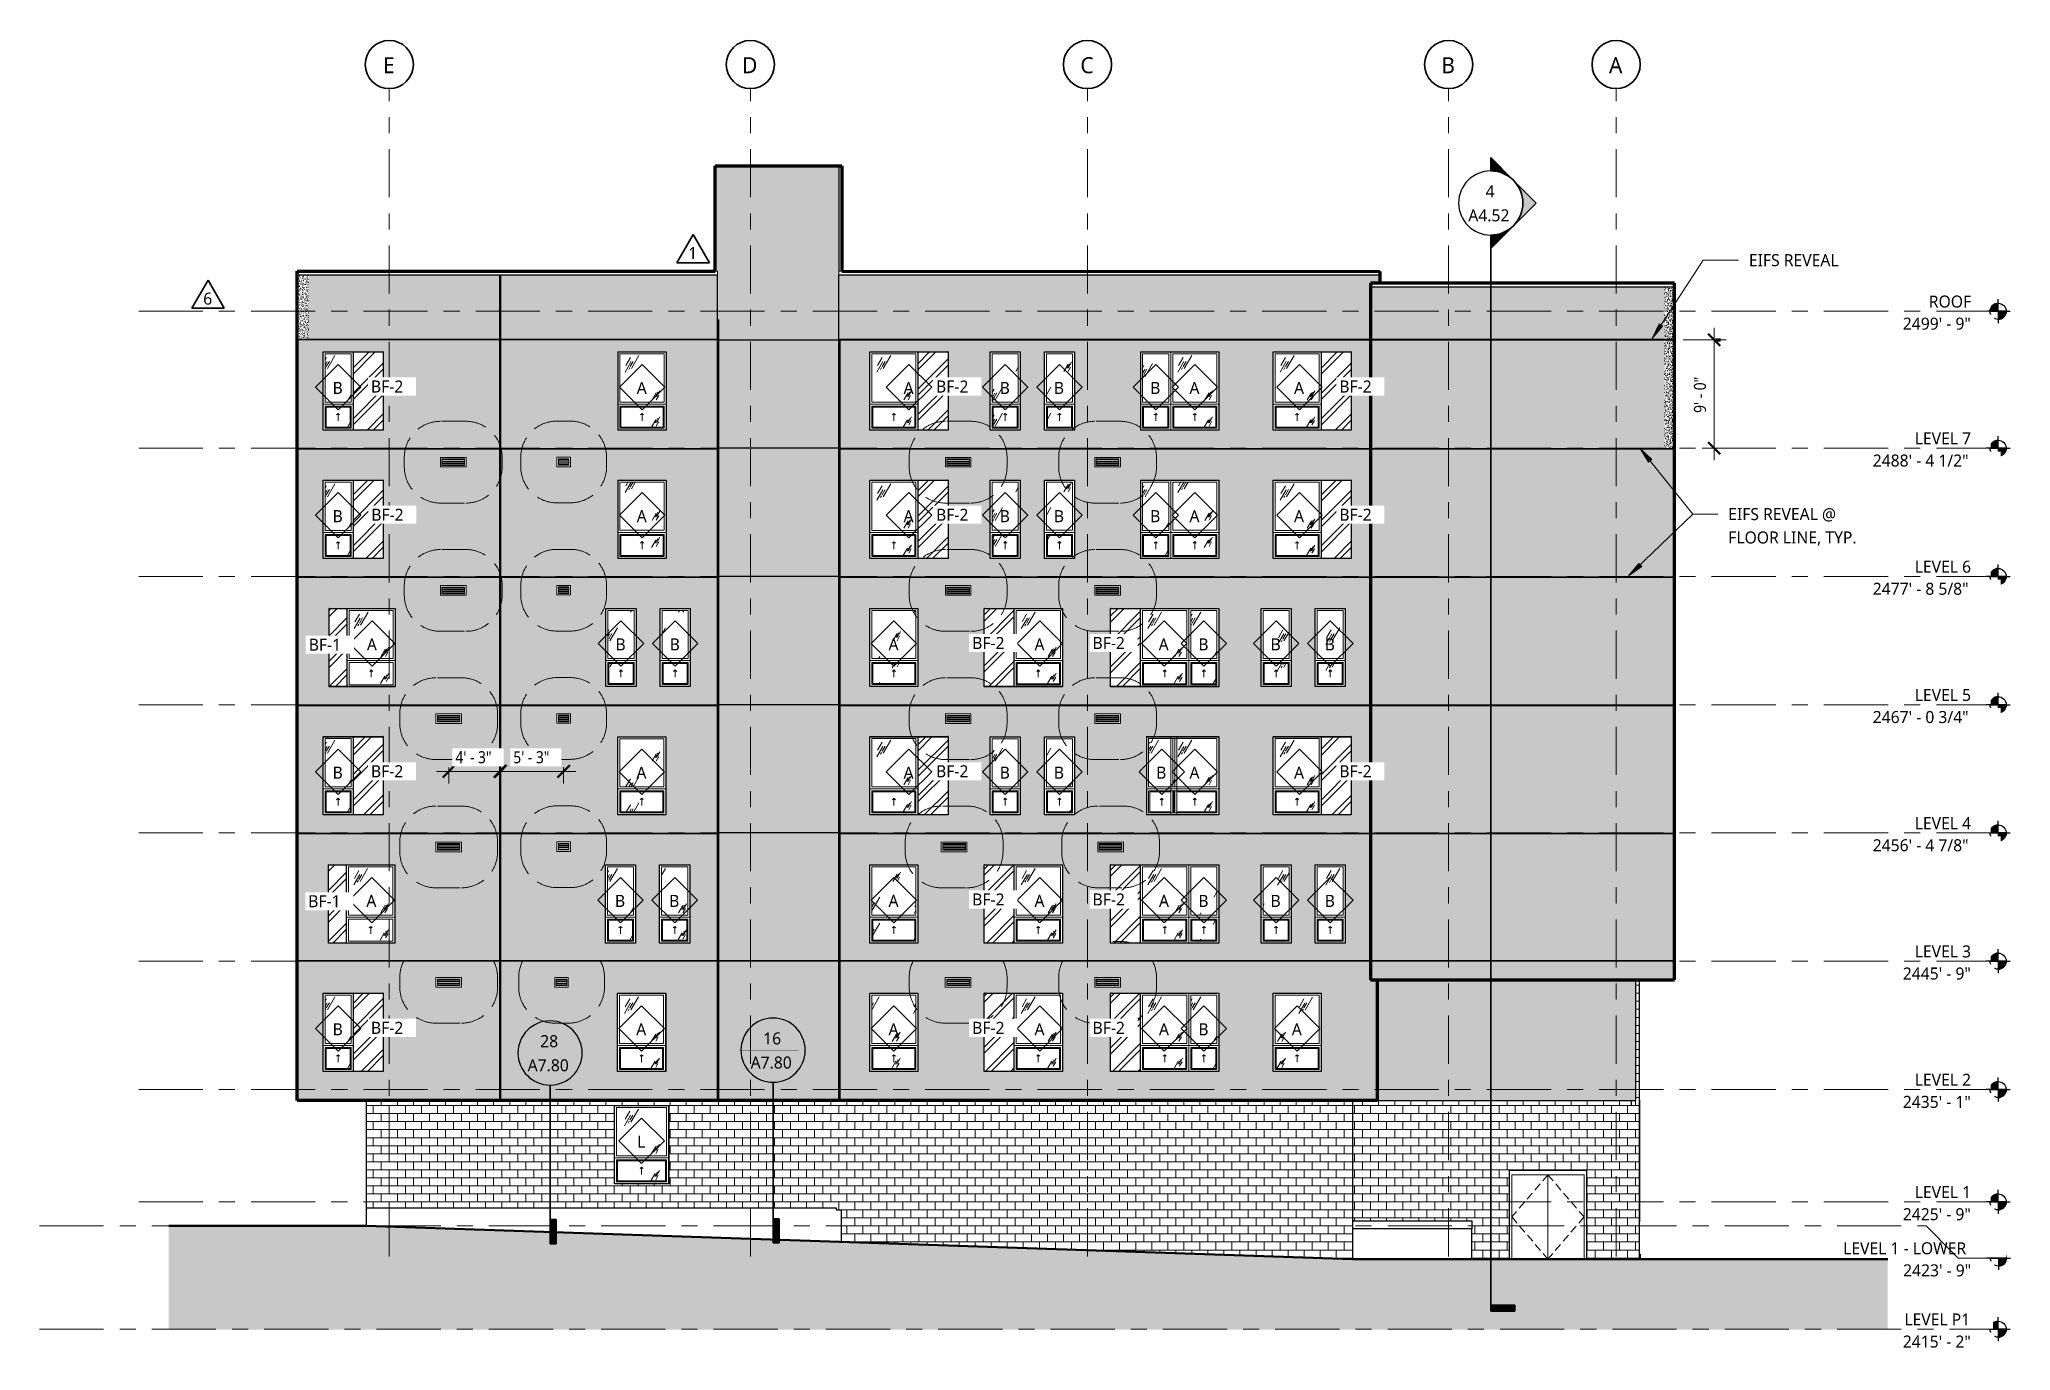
# Model space of a CAD drawing. Header units: inches. Extents: x 6 to 15224, y -733 to 6300.
# Drawn here: x 13260 to 15224, y 4961 to 6268 of the extents above; entities that cross this region are included whole.
import ezdxf

# ---------------------------------------------------------------- set-up
doc = ezdxf.new("R2010")
doc.units = ezdxf.units.IN
doc.header["$MEASUREMENT"] = 0
for name, pattern in [('Center 1_2_', [112, 64, -16, 16, -16]), ('Center 3_8_', [96, 48, -16, 16, -16]), ('Hidden 1_16_', [12, 8, -4]), ('Hidden 3_16_', [36, 24, -12])]:
    doc.linetypes.add(name, pattern=pattern)
for name, color, linetype, lineweight in [('A-ANNO-DIMS', 211, 'Continuous', 13), ('A-ANNO-DIMS-128', 211, 'Continuous', 13), ('A-ANNO-NOTE', 131, 'Continuous', 25), ('A-AREA', 32, 'Continuous', 13), ('A-DETL', 90, 'Continuous', 13), ('A-DETL-GENF', 92, 'Continuous', 13), ('A-DOOR', 31, 'Continuous', 18), ('A-DOOR-FRAM', 31, 'Continuous', 18), ('A-FLOR', 192, 'Continuous', 18), ('A-FLOR-LEVL', 51, 'Continuous', 13), ('A-GENM', 13, 'Continuous', 18), ('A-GLAZ', 151, 'Continuous', 25), ('A-GLAZ-IDEN', 152, 'Continuous', 25), ('A-GLAZ-SILL', 1, 'Continuous', 18), ('A-ROOF', 132, 'Continuous', 18), ('A-WALL', 113, 'Continuous', 25), ('A-WALL-PATT', 111, 'Continuous', 25), ('G-ANNO-REVC-IDEN', 71, 'Continuous', 35), ('G-ANNO-SYMB', 111, 'Continuous', 13), ('G-ANNO-TEXT', 231, 'Continuous', 13), ('I-WALL', 2, 'Continuous', 25), ('M-EQPM', 50, 'Continuous', 18), ('M-EQPM-HDLN', 50, 'Hidden 3_16_', 13), ('Q-SPCQ', 91, 'Continuous', 18), ('S-GRID', 1, 'Continuous', 13), ('S-GRID-IDEN', 1, 'Continuous', 35)]:
    doc.layers.add(name, color=color, linetype=linetype, lineweight=lineweight)
doc.styles.add('Open Sans_5', font='OpenSans-Regular.ttf', dxfattribs={"height": 12})
doc.styles.add('Open Sans_6', font='OpenSans-Regular.ttf', dxfattribs={"height": 16})
doc.styles.add('Open Sans_7', font='OpenSans-Regular.ttf', dxfattribs={"height": 2})
doc.styles.add('Open Sans_8', font='OpenSans-Regular.ttf', dxfattribs={"width": 0.88, "height": 12})
doc.dimstyles.new('Linear_-_3_32___Rounded_1_8___2', dxfattribs={"dimscale": 12, "dimtxt": 12.89496, "dimasz": 1, "dimexe": 1, "dimexo": 0.666667, "dimgap": 0.333333, "dimtad": 1, "dimdec": 3, "dimrnd": 0.125, "dimzin": 3, "dimdsep": 46, "dimlunit": 4, "dimtxsty": 'Open Sans_8', "dimblk1": 'OBLIQUE', "dimblk2": 'OBLIQUE', "dimsah": 1, "dimcen": 0.09, "dimdle": 1, "dimadec": 3, "dimazin": 2, "dimtfac": 1, "dimtdec": 4, "dimtix": 1, "dimtmove": 0, "dimatfit": 3, "dimfxl": 1, "dimtvp": 1, "dimtfill": 1, "dimfrac": 2, "dimtolj": 1, "dimtzin": 0, "dimarcsym": 2})
doc.dimstyles.new('Linear_-_3_32__CL_1', dxfattribs={"dimscale": 12, "dimtxt": 12.89496, "dimasz": 1, "dimexe": 1, "dimexo": 0.666667, "dimgap": 0.333333, "dimtad": 1, "dimdec": 8, "dimrnd": 0.003906, "dimzin": 3, "dimdsep": 46, "dimlunit": 4, "dimtxsty": 'Open Sans_8', "dimblk1": 'OBLIQUE', "dimblk2": 'OBLIQUE', "dimsah": 1, "dimcen": 0.09, "dimdle": 1, "dimadec": 3, "dimazin": 2, "dimtfac": 1, "dimtdec": 4, "dimtix": 1, "dimtmove": 0, "dimatfit": 3, "dimfxl": 1, "dimtvp": 1, "dimtfill": 1, "dimfrac": 2, "dimtolj": 1, "dimtzin": 0, "dimarcsym": 2})
pattern_1 = [(0, (14850.48, 5109), (0, 8), []), (90, (14850.48, 5109), (-8, 8), [8, -8])]
pattern_2 = [(0, (14560.292, 5109), (0, 8), []), (90, (14560.292, 5109), (-8, 8), [8, -8])]
pattern_3 = [(0, (16286.3259, 0), (5.12, 1.28), [0.16896, -3.671, 0.16896, -3.671, -20.48]), (0, (16286.3259, 0), (5.12, 1.28), [-7.68, 0.16896, -7.511, 0.16896, -3.671, -8.96]), (0, (16286.3259, 0), (5.12, 1.28), [-19.2, 0.16896, -2.391, 0.16896, -6.231]), (120, (16288.2459, 0.64), (-3.66851252, 3.79405007), [0.16896, -3.671, 0.16896, -3.671, -20.48]), (120, (16288.2459, 0.64), (-3.66851252, 3.79405007), [-7.68, 0.16896, -7.511, 0.16896, -3.671, -8.96]), (120, (16288.2459, 0.64), (-3.66851252, 3.79405007), [-19.2, 0.16896, -2.391, 0.16896, -6.231]), (240, (16288.8859, 3.2), (-1.45148748, -5.07405007), [0.16896, -3.671, 0.16896, -3.671, -20.48]), (240, (16288.8859, 3.2), (-1.45148748, -5.07405007), [-7.68, 0.16896, -7.511, 0.16896, -3.671, -8.96]), (240, (16288.8859, 3.2), (-1.45148748, -5.07405007), [-19.2, 0.16896, -2.391, 0.16896, -6.231])]
pattern_4 = [(0, (16286.326, 0), (20.48, 5.12), [1.69, -13.67, 1.69, -13.67, -81.92]), (0, (16286.326, 0), (20.48, 5.12), [-30.72, 1.69, -29.03, 1.69, -13.67, -35.84]), (0, (16286.326, 0), (20.48, 5.12), [-76.8, 1.69, -8.55, 1.69, -23.91]), (120, (16294.006, 2.56), (-14.67405, 15.1762003), [1.69, -13.67, 1.69, -13.67, -81.92]), (120, (16294.006, 2.56), (-14.67405, 15.1762003), [-30.72, 1.69, -29.03, 1.69, -13.67, -35.84]), (120, (16294.006, 2.56), (-14.67405, 15.1762003), [-76.8, 1.69, -8.55, 1.69, -23.91]), (240, (16296.566, 12.8), (-5.80595, -20.2962003), [1.69, -13.67, 1.69, -13.67, -81.92]), (240, (16296.566, 12.8), (-5.80595, -20.2962003), [-30.72, 1.69, -29.03, 1.69, -13.67, -35.84]), (240, (16296.566, 12.8), (-5.80595, -20.2962003), [-76.8, 1.69, -8.55, 1.69, -23.91])]
pattern_5 = [(45, (1429.973, 0), (-12.671354, 12.671354), []), (45, (1429.973, 19.2), (-12.671354, 12.671354), [])]
pattern_6 = [(45.064, (1424.525, 0), (-12.64331, 12.67116), []), (45.064, (1424.525, 19.2), (-12.64331, 12.67116), [])]
pattern_7 = [(45.064, (1428.795, 0), (-12.64331, 12.67116), []), (45.064, (1428.795, 19.2), (-12.64331, 12.67116), [])]
pattern_8 = [(45.064, (1414.318, 0), (-12.699375, 12.61497), []), (45.064, (1414.318, 19.2), (-12.699375, 12.61497), [])]
pattern_9 = [(45.064, (1414.876, 0), (-12.699375, 12.61497), []), (45.064, (1414.876, 19.2), (-12.699375, 12.61497), [])]
pattern_10 = [(83.698, (-1269.061, 0), (-4.130825, -12.0604432), []), (83.698, (-1269.061, 19.2), (-4.130825, -12.0604432), [])]
pattern_11 = [(45.064, (1427.016, 0), (-12.64331, 12.67116), []), (45.064, (1427.016, 19.2), (-12.64331, 12.67116), [])]

msp = doc.modelspace()

# ---------------------------------------------------------------- texts
at = {"layer": 'A-GLAZ-IDEN', "lineweight": 13, "char_height": 12, "attachment_point": 1, "style": 'Open Sans_5'}
for s, insert, width in [('B', (13551.74990119, 5926.63131631), 13.332), ('A', (13854.92627914, 5926.63131631), 12.928), ('A', (14120.92627914, 5926.63131631), 12.928), ('B', (14216.74990119, 5926.63131631), 13.332), ('B', (14270.74990119, 5926.63131631), 13.332), ('B', (14366.74990119, 5926.63131631), 13.332), ('A', (14405.92627914, 5926.63131631), 12.928), ('A', (14510.16601289, 5926.63131631), 12.928), ('B', (13551.74990119, 5798.75631631), 13.332), ('A', (13854.92627914, 5798.75631631), 12.928), ('A', (14120.92627914, 5798.75631631), 12.928), ('B', (14216.74990119, 5798.75631631), 13.332), ('B', (14270.74990119, 5798.75631631), 13.332), ('B', (14366.74990119, 5798.75631631), 13.332), ('A', (14405.92627914, 5798.75631631), 12.928), ('A', (14510.16601289, 5798.75631631), 12.928), ('A', (13585.92627914, 5670.88131631), 12.928), ('B', (13833.74990119, 5670.88131631), 13.332), ('B', (13887.74990119, 5670.88131631), 13.332), ('A', (14105.92627914, 5670.88131631), 12.928), ('A', (14251.43045398, 5670.88131631), 12.928), ('A', (14375.23412918, 5670.88131631), 12.928), ('B', (14414.74990119, 5670.88131631), 13.332), ('B', (14486.74990119, 5670.88131631), 13.332), ('B', (14540.74990119, 5670.88131631), 13.332), ('B', (13551.74990119, 5543.00631631), 13.332), ('A', (13854.61377914, 5543.00631631), 12.928), ('A', (14120.92627914, 5543.00631631), 12.928), ('B', (14216.74990119, 5543.00631631), 13.332), ('B', (14270.74990119, 5543.00631631), 13.332), ('B', (14372.74990119, 5543.00631631), 13.332), ('A', (14405.92627914, 5543.00631631), 12.928), ('A', (14510.16601289, 5543.00631631), 12.928), ('A', (13585.42627914, 5415.13131631), 12.928), ('B', (13833.24990119, 5415.13131631), 13.332), ('B', (13887.24990119, 5415.13131631), 13.332), ('A', (14105.92627914, 5415.13131631), 12.928), ('A', (14251.43045398, 5415.13131631), 12.928), ('A', (14375.49852716, 5415.13131631), 12.928), ('B', (14414.74990119, 5415.13131631), 13.332), ('B', (14486.74990119, 5415.13131631), 13.332), ('B', (14540.74990119, 5415.13131631), 13.332), ('B', (13551.74990119, 5287.13131631), 13.332), ('A', (13854.42627914, 5287.13131631), 12.928), ('A', (14105.92627914, 5287.13131631), 12.928), ('A', (14251.43045398, 5287.13131631), 12.928), ('A', (14375.49852716, 5287.13131631), 12.928), ('B', (14414.74990119, 5287.13131631), 13.332), ('A', (14507.92627914, 5287.13131631), 12.928), ('L', (13855.40895631, 5175.13131631), 10.504)]:
    msp.add_mtext(s, dxfattribs=dict(at, insert=insert, width=width))
at = {"layer": 'G-ANNO-REVC-IDEN', "lineweight": 13, "char_height": 12, "width": 11.716, "attachment_point": 1, "style": 'Open Sans_5'}
for s, insert in [('1', (13906.31500022, 6061.01049961)), ('6', (13422.79953274, 6015.65856433))]:
    msp.add_mtext(s, dxfattribs=dict(at, insert=insert))
at = {"layer": 'G-ANNO-SYMB', "attachment_point": 1}
for s, insert, char_height, width, style in [('4', (14701.22405131, 6122.72323084), 12, 11.716, 'Open Sans_5'), ('__________________________________________________', (14672.80271311, 6106.99627949), 2, 80.8, 'Open Sans_7'), ('A4.52', (14683.88861824, 6098.72323084), 12, 53.732, 'Open Sans_5'), ('28', (13758.72268462, 5275.22926493), 12, 23.432, 'Open Sans_5'), ('16', (13981.01187457, 5277.95715409), 12, 23.432, 'Open Sans_5'), ('__________________________________________________', (13735.11394485, 5259.50231359), 2, 80.8, 'Open Sans_7'), ('A7.80', (13746.19984998, 5251.22926493), 12, 53.732, 'Open Sans_5'), ('__________________________________________________', (13957.40313479, 5262.23020274), 2, 80.8, 'Open Sans_7'), ('A7.80', (13968.48903992, 5253.95715409), 12, 53.732, 'Open Sans_5')]:
    msp.add_mtext(s, dxfattribs=dict(at, insert=insert, char_height=char_height, width=width, style=style))
at = {"layer": 'S-GRID-IDEN', "lineweight": 13, "char_height": 16, "attachment_point": 1, "style": 'Open Sans_6'}
for s, insert, width in [('E', (13601.98382035, 6250.40536582), 14.948), ('D', (13959.99326917, 6250.40536582), 19.796), ('C', (14297.15232429, 6250.40536582), 16.968), ('B', (14657.00114319, 6250.40536582), 17.372), ('A', (14824.15232429, 6250.40536582), 16.968)]:
    msp.add_mtext(s, dxfattribs=dict(at, insert=insert, width=width))

# ---------------------------------------------------------------- blocks, each defined once
blk = doc.blocks.new('1-2 WD Adaptive-Recess-TS - 4_-0_x6_-6_ - 1_-6_ Recess R-V175-SOUTH ELEVATION')
at = {"layer": 'A-GLAZ'}
for p, q in [((-1340, 5956.5), (-1340, 5878.5)), ((-1340, 5956.5), (-1340, 5956.5)), ((-1340, 5878.5), (-1340, 5878.5))]:
    blk.add_line(p, q, dxfattribs=at)
blk = doc.blocks.new('1-2 WD Adaptive-Recess-TS - 4_-0_x6_-6_ - 1_-6_ Recess R-V176-SOUTH ELEVATION')
at = {"layer": 'A-GLAZ', "lineweight": 13}
h = blk.add_hatch(dxfattribs=at)
h.set_pattern_fill('FP_390', color=256, style=0, pattern_type=2)
h.set_pattern_definition(pattern_5)
h.paths.add_polyline_path([(-1340, 5367), (-1340, 5367), (-1340, 5373.9)])
at = {"layer": 'A-GLAZ'}
for p, q in [((-1340, 5445), (-1340, 5367)), ((-1340, 5445), (-1340, 5445)), ((-1340, 5367), (-1340, 5367))]:
    blk.add_line(p, q, dxfattribs=at)
blk = doc.blocks.new('1-2 WD Adaptive-Recess-TS - 4_-0_x6_-6_ - 1_-6_ Recess R-V177-SOUTH ELEVATION')
at = {"layer": 'A-GLAZ', "lineweight": 13}
h = blk.add_hatch(dxfattribs=at)
h.set_pattern_fill('FP_390', color=256, style=0, pattern_type=2)
h.set_pattern_definition(pattern_5)
h.paths.add_polyline_path([(-1340, 5494.9), (-1340, 5494.9), (-1340, 5504.6)])
at = {"layer": 'A-GLAZ'}
for p, q in [((-1340, 5572.9), (-1340, 5494.9)), ((-1340, 5572.9), (-1340, 5572.9)), ((-1340, 5494.9), (-1340, 5494.9))]:
    blk.add_line(p, q, dxfattribs=at)
blk = doc.blocks.new('1-2 WD Adaptive-Recess-TS - 2_-6_x6_-6_ - 2_-6_ Recess R-12470980-SOUTH ELEVATION')
at = {"layer": 'A-GLAZ', "lineweight": 13}
h = blk.add_hatch(dxfattribs=at)
h.set_pattern_fill('FP_393', color=256, style=0, pattern_type=2)
h.set_pattern_definition([(59.808, (-1291.564, 5944.306), (144.0017, 239.99866), [9, -754.581]), (59.808, (-1292.298, 5937.693), (144.0017, 239.99866), [12, -751.581]), (59.808, (-1287.113, 5943.123), (144.0017, 239.99866), [6, -757.581]), (59.808, (-1288.701, 5940.344), (144.0017, 239.99866), [2, -761.581]), (59.808, (-1286.007, 5941.098), (144.0017, 239.99866), [15, -748.581]), (59.808, (-1260.589, 5910.904), (144.0017, 239.99866), [5.063, -758.519]), (59.808, (-1261.03, 5913.168), (144.0017, 239.99866), [6.75, -756.831]), (59.808, (-1262.239, 5913.025), (144.0017, 239.99866), [3.375, -760.206]), (59.808, (-1260.208, 5916.529), (144.0017, 239.99866), [1.125, -762.456]), (59.808, (-1265.422, 5909.797), (144.0017, 239.99866), [8.437, -755.144])])
h.paths.add_polyline_path([(-1312.1, 5906.5), (-1286.1, 5906.5), (-1286.1, 5954.5), (-1312.1, 5954.5), (-1312.1, 5932.5)])
h = blk.add_hatch(dxfattribs=at)
h.set_pattern_fill('FP_391', color=256, style=0, pattern_type=2)
h.set_pattern_definition(pattern_6)
h.paths.add_polyline_path([(-1284.1, 5878.5), (-1254.1, 5878.5), (-1254.1, 5956.5), (-1284.1, 5956.5), (-1284.1, 5883.2)])
at = {"layer": 'A-GLAZ-SILL', "lineweight": 13}
h = blk.add_hatch(dxfattribs=at)
h.set_pattern_fill('FP_392', color=256, style=0, pattern_type=2)
h.set_pattern_definition([(59.808, (-1291.564, 5918.306), (144.0017, 239.99866), [9, -754.581]), (59.808, (-1292.298, 5911.693), (144.0017, 239.99866), [12, -751.581]), (59.808, (-1287.113, 5917.123), (144.0017, 239.99866), [6, -757.581]), (59.808, (-1288.701, 5914.344), (144.0017, 239.99866), [2, -761.581]), (59.808, (-1286.007, 5915.098), (144.0017, 239.99866), [15, -748.581]), (59.808, (-1260.589, 5884.904), (144.0017, 239.99866), [5.062, -758.519]), (59.808, (-1261.03, 5887.168), (144.0017, 239.99866), [6.75, -756.831]), (59.808, (-1262.239, 5887.025), (144.0017, 239.99866), [3.375, -760.206]), (59.808, (-1260.208, 5890.529), (144.0017, 239.99866), [1.125, -762.456]), (59.808, (-1265.422, 5883.797), (144.0017, 239.99866), [8.438, -755.144])])
h.paths.add_polyline_path([(-1287.1, 5881.5), (-1287.1, 5901.5), (-1311.1, 5901.5), (-1311.1, 5881.5), (-1291.1, 5881.5)])
at = {"layer": 'A-GLAZ', "lineweight": 13}
for p, q in [((-1314.1, 5956.5), (-1254.5, 5956.5)), ((-1314.1, 5878.5), (-1314.1, 5956.5)), ((-1286.1, 5954.5), (-1312.1, 5954.5)), ((-1312.1, 5954.5), (-1312.1, 5906.5)), ((-1286.1, 5906.5), (-1286.1, 5954.5)), ((-1314.1, 5904.5), (-1284.1, 5904.5)), ((-1284.1, 5904.5), (-1314.1, 5904.5)), ((-1312.1, 5906.5), (-1286.1, 5906.5)), ((-1286.1, 5902.5), (-1312.1, 5902.5)), ((-1312.1, 5902.5), (-1312.1, 5880.5)), ((-1286.1, 5880.5), (-1286.1, 5902.5)), ((-1254.5, 5878.5), (-1314.1, 5878.5)), ((-1312.1, 5880.5), (-1286.1, 5880.5))]:
    blk.add_line(p, q, dxfattribs=at)
at = {"layer": 'A-GLAZ'}
for p, q in [((-1284.1, 5956.5), (-1284.1, 5878.5)), ((-1254.1, 5956.5), (-1254.5, 5956.5)), ((-1254.1, 5956.5), (-1254.1, 5878.5)), ((-1254.1, 5878.5), (-1254.5, 5878.5))]:
    blk.add_line(p, q, dxfattribs=at)
at = {"layer": 'A-GLAZ', "linetype": 'Hidden 3_16_', "lineweight": 13}
for q in [(-1300.6, 5893.7), (-1297.6, 5893.7), (-1299.1, 5887.8)]:
    blk.add_line((-1299.1, 5895.2), q, dxfattribs=at)
at = {"layer": 'A-GLAZ-SILL'}
for p, q in [((-1312.1, 5954.5), (-1286.1, 5954.5)), ((-1312.1, 5906.5), (-1312.1, 5954.5)), ((-1286.1, 5954.5), (-1312.1, 5954.5)), ((-1312.1, 5954.5), (-1312.1, 5906.5)), ((-1286.1, 5954.5), (-1286.1, 5906.5)), ((-1286.1, 5906.5), (-1286.1, 5954.5)), ((-1286.1, 5906.5), (-1312.1, 5906.5)), ((-1312.1, 5906.5), (-1286.1, 5906.5)), ((-1312.1, 5902.5), (-1286.1, 5902.5)), ((-1312.1, 5880.5), (-1312.1, 5902.5)), ((-1286.1, 5902.5), (-1312.1, 5902.5)), ((-1312.1, 5902.5), (-1312.1, 5880.5)), ((-1287.1, 5901.5), (-1311.1, 5901.5)), ((-1311.1, 5901.5), (-1311.1, 5881.5)), ((-1287.1, 5881.5), (-1287.1, 5901.5)), ((-1286.1, 5902.5), (-1286.1, 5880.5)), ((-1286.1, 5880.5), (-1286.1, 5902.5)), ((-1286.1, 5880.5), (-1312.1, 5880.5)), ((-1312.1, 5880.5), (-1286.1, 5880.5)), ((-1311.1, 5881.5), (-1287.1, 5881.5))]:
    blk.add_line(p, q, dxfattribs=at)
blk = doc.blocks.new('1-2 WD Adaptive-Recess-TS - 2_-6_x6_-6_ - 2_-6_ Recess R-12471000-SOUTH ELEVATION')
at = {"layer": 'A-GLAZ', "lineweight": 13}
h = blk.add_hatch(dxfattribs=at)
h.set_pattern_fill('FP_396', color=256, style=0, pattern_type=2)
h.set_pattern_definition([(59.808, (-1291.564, 5304.806), (144.0017, 239.99866), [9, -754.581]), (59.808, (-1292.298, 5298.193), (144.0017, 239.99866), [12, -751.581]), (59.808, (-1287.113, 5303.623), (144.0017, 239.99866), [6, -757.581]), (59.808, (-1288.701, 5300.844), (144.0017, 239.99866), [2, -761.581]), (59.808, (-1286.007, 5301.598), (144.0017, 239.99866), [15, -748.581]), (59.808, (-1260.589, 5271.404), (144.0017, 239.99866), [5.063, -758.519]), (59.808, (-1261.03, 5273.668), (144.0017, 239.99866), [6.75, -756.831]), (59.808, (-1262.239, 5273.525), (144.0017, 239.99866), [3.375, -760.206]), (59.808, (-1260.208, 5277.029), (144.0017, 239.99866), [1.125, -762.456]), (59.808, (-1265.422, 5270.297), (144.0017, 239.99866), [8.437, -755.144])])
h.paths.add_polyline_path([(-1307.2, 5267), (-1286.1, 5267), (-1286.1, 5315), (-1312.1, 5315), (-1312.1, 5267)])
h = blk.add_hatch(dxfattribs=at)
h.set_pattern_fill('FP_394', color=256, style=0, pattern_type=2)
h.set_pattern_definition([(45.064, (1424.567, 0), (-12.64331, 12.67116), []), (45.064, (1424.567, 19.2), (-12.64331, 12.67116), [])])
h.paths.add_polyline_path([(-1254.5, 5239), (-1254.1, 5239), (-1254.1, 5317), (-1284.1, 5317), (-1284.1, 5239)])
at = {"layer": 'A-GLAZ-SILL', "lineweight": 13}
h = blk.add_hatch(dxfattribs=at)
h.set_pattern_fill('FP_395', color=256, style=0, pattern_type=2)
h.set_pattern_definition([(59.808, (-1291.564, 5278.806), (144.0017, 239.99866), [9, -754.581]), (59.808, (-1292.298, 5272.193), (144.0017, 239.99866), [12, -751.581]), (59.808, (-1287.113, 5277.623), (144.0017, 239.99866), [6, -757.581]), (59.808, (-1288.701, 5274.844), (144.0017, 239.99866), [2, -761.581]), (59.808, (-1286.007, 5275.598), (144.0017, 239.99866), [15, -748.581]), (59.808, (-1260.589, 5245.404), (144.0017, 239.99866), [5.062, -758.519]), (59.808, (-1261.03, 5247.668), (144.0017, 239.99866), [6.75, -756.831]), (59.808, (-1262.239, 5247.525), (144.0017, 239.99866), [3.375, -760.206]), (59.808, (-1260.208, 5251.029), (144.0017, 239.99866), [1.125, -762.456]), (59.808, (-1265.422, 5244.297), (144.0017, 239.99866), [8.438, -755.144])])
h.paths.add_polyline_path([(-1307.2, 5242), (-1287.1, 5242), (-1287.1, 5262), (-1311.1, 5262), (-1311.1, 5242)])
at = {"layer": 'A-GLAZ', "lineweight": 13}
for p, q in [((-1314.1, 5317), (-1254.5, 5317)), ((-1314.1, 5239), (-1314.1, 5317)), ((-1286.1, 5315), (-1312.1, 5315)), ((-1312.1, 5315), (-1312.1, 5267)), ((-1286.1, 5267), (-1286.1, 5315)), ((-1312.1, 5267), (-1286.1, 5267)), ((-1314.1, 5265), (-1284.1, 5265)), ((-1284.1, 5265), (-1314.1, 5265)), ((-1286.1, 5263), (-1312.1, 5263)), ((-1312.1, 5263), (-1312.1, 5241)), ((-1286.1, 5241), (-1286.1, 5263)), ((-1254.5, 5239), (-1314.1, 5239)), ((-1312.1, 5241), (-1286.1, 5241))]:
    blk.add_line(p, q, dxfattribs=at)
at = {"layer": 'A-GLAZ'}
for p, q in [((-1284.1, 5317), (-1284.1, 5239)), ((-1254.1, 5317), (-1254.5, 5317)), ((-1254.1, 5317), (-1254.1, 5239)), ((-1254.1, 5239), (-1254.5, 5239))]:
    blk.add_line(p, q, dxfattribs=at)
at = {"layer": 'A-GLAZ', "linetype": 'Hidden 3_16_', "lineweight": 13}
for q in [(-1300.6, 5254.2), (-1297.6, 5254.2), (-1299.1, 5248.3)]:
    blk.add_line((-1299.1, 5255.7), q, dxfattribs=at)
at = {"layer": 'A-GLAZ-SILL'}
for p, q in [((-1312.1, 5315), (-1286.1, 5315)), ((-1312.1, 5267), (-1312.1, 5315)), ((-1286.1, 5315), (-1312.1, 5315)), ((-1312.1, 5315), (-1312.1, 5267)), ((-1286.1, 5315), (-1286.1, 5267)), ((-1286.1, 5267), (-1286.1, 5315)), ((-1286.1, 5267), (-1312.1, 5267)), ((-1312.1, 5267), (-1286.1, 5267)), ((-1312.1, 5263), (-1286.1, 5263)), ((-1312.1, 5241), (-1312.1, 5263)), ((-1286.1, 5263), (-1312.1, 5263)), ((-1312.1, 5263), (-1312.1, 5241)), ((-1287.1, 5262), (-1311.1, 5262)), ((-1311.1, 5262), (-1311.1, 5242)), ((-1287.1, 5242), (-1287.1, 5262)), ((-1286.1, 5263), (-1286.1, 5241)), ((-1286.1, 5241), (-1286.1, 5263)), ((-1286.1, 5241), (-1312.1, 5241)), ((-1312.1, 5241), (-1286.1, 5241)), ((-1311.1, 5242), (-1287.1, 5242))]:
    blk.add_line(p, q, dxfattribs=at)
blk = doc.blocks.new('1-2 WD Adaptive-Recess-TS - 4_-0_x6_-6_ - 1_-6_ Recess L-V178-SOUTH ELEVATION')
at = {"layer": 'A-GLAZ', "lineweight": 13}
h = blk.add_hatch(dxfattribs=at)
h.set_pattern_fill('FP_397', color=256, style=0, pattern_type=2)
h.set_pattern_definition([(45.176, (1385.945, 0), (-12.74847, 12.51586), []), (45.176, (1385.945, 19.2), (-12.74847, 12.51586), [])])
h.paths.add_polyline_path([(-1308.6, 5367), (-1290.6, 5367), (-1290.6, 5445), (-1308.6, 5445), (-1308.6, 5373.9)])
h = blk.add_hatch(dxfattribs=at)
h.set_pattern_fill('FP_399', color=256, style=0, pattern_type=2)
h.set_pattern_definition([(59.808, (-1259.064, 5432.806), (144.0017, 239.99866), [9, -754.581]), (59.808, (-1259.798, 5426.193), (144.0017, 239.99866), [12, -751.581]), (59.808, (-1254.613, 5431.623), (144.0017, 239.99866), [6, -757.581]), (59.808, (-1256.201, 5428.844), (144.0017, 239.99866), [2, -761.581]), (59.808, (-1253.507, 5429.598), (144.0017, 239.99866), [15, -748.581]), (59.808, (-1228.089, 5399.404), (144.0017, 239.99866), [5.063, -758.519]), (59.808, (-1228.53, 5401.668), (144.0017, 239.99866), [6.75, -756.831]), (59.808, (-1229.739, 5401.525), (144.0017, 239.99866), [3.375, -760.206]), (59.808, (-1227.708, 5405.029), (144.0017, 239.99866), [1.125, -762.456]), (59.808, (-1232.922, 5398.297), (144.0017, 239.99866), [8.437, -755.144])])
h.paths.add_polyline_path([(-1253.7, 5395), (-1244.6, 5395), (-1244.6, 5443), (-1288.6, 5443), (-1288.6, 5395)])
h = blk.add_hatch(dxfattribs=at)
h.set_pattern_fill('FP_398', color=256, style=0, pattern_type=2)
h.set_pattern_definition([(59.808, (-1259.064, 5406.806), (144.0017, 239.99866), [9, -754.581]), (59.808, (-1259.798, 5400.193), (144.0017, 239.99866), [12, -751.581]), (59.808, (-1254.613, 5405.623), (144.0017, 239.99866), [6, -757.581]), (59.808, (-1256.201, 5402.844), (144.0017, 239.99866), [2, -761.581]), (59.808, (-1253.507, 5403.598), (144.0017, 239.99866), [15, -748.581]), (59.808, (-1228.089, 5373.404), (144.0017, 239.99866), [5.062, -758.519]), (59.808, (-1228.53, 5375.668), (144.0017, 239.99866), [6.75, -756.831]), (59.808, (-1229.739, 5375.525), (144.0017, 239.99866), [3.375, -760.206]), (59.808, (-1227.708, 5379.029), (144.0017, 239.99866), [1.125, -762.456]), (59.808, (-1232.922, 5372.297), (144.0017, 239.99866), [8.438, -755.144])])
h.paths.add_polyline_path([(-1266.6, 5369), (-1244.6, 5369), (-1244.6, 5391), (-1288.6, 5391), (-1288.6, 5369)])
at = {"layer": 'A-GLAZ'}
for p, q in [((-1308.6, 5367), (-1308.6, 5445)), ((-1308.3, 5445), (-1308.6, 5445)), ((-1290.6, 5367), (-1290.6, 5445)), ((-1308.3, 5367), (-1308.6, 5367))]:
    blk.add_line(p, q, dxfattribs=at)
at = {"layer": 'A-GLAZ', "lineweight": 13}
for p, q in [((-1308.3, 5445), (-1242.6, 5445)), ((-1244.6, 5443), (-1288.6, 5443)), ((-1288.6, 5443), (-1288.6, 5395)), ((-1244.6, 5395), (-1244.6, 5443)), ((-1242.6, 5445), (-1242.6, 5367)), ((-1290.6, 5393), (-1242.6, 5393)), ((-1242.6, 5393), (-1290.6, 5393)), ((-1288.6, 5395), (-1244.6, 5395)), ((-1244.6, 5391), (-1288.6, 5391)), ((-1288.6, 5391), (-1288.6, 5369)), ((-1244.6, 5369), (-1244.6, 5391)), ((-1242.6, 5367), (-1308.3, 5367)), ((-1288.6, 5369), (-1244.6, 5369))]:
    blk.add_line(p, q, dxfattribs=at)
at = {"layer": 'A-GLAZ', "linetype": 'Hidden 3_16_', "lineweight": 13}
for q in [(-1268.1, 5382.2), (-1265.1, 5382.2), (-1266.6, 5376.3)]:
    blk.add_line((-1266.6, 5383.7), q, dxfattribs=at)
at = {"layer": 'A-GLAZ-SILL'}
for p, q in [((-1288.6, 5443), (-1244.6, 5443)), ((-1288.6, 5395), (-1288.6, 5443)), ((-1244.6, 5443), (-1288.6, 5443)), ((-1288.6, 5443), (-1288.6, 5395)), ((-1244.6, 5443), (-1244.6, 5395)), ((-1244.6, 5395), (-1244.6, 5443)), ((-1244.6, 5395), (-1288.6, 5395)), ((-1288.6, 5395), (-1244.6, 5395)), ((-1288.6, 5391), (-1244.6, 5391)), ((-1288.6, 5369), (-1288.6, 5391)), ((-1244.6, 5391), (-1288.6, 5391)), ((-1288.6, 5391), (-1288.6, 5369)), ((-1244.6, 5391), (-1244.6, 5369)), ((-1244.6, 5369), (-1244.6, 5391)), ((-1244.6, 5369), (-1288.6, 5369)), ((-1288.6, 5369), (-1244.6, 5369))]:
    blk.add_line(p, q, dxfattribs=at)
blk = doc.blocks.new('1-2 WD Adaptive-Recess-TS - 2_-6_x6_-6_ - 2_-6_ Recess R-V179-SOUTH ELEVATION')
at = {"layer": 'A-GLAZ', "lineweight": 13}
h = blk.add_hatch(dxfattribs=at)
h.set_pattern_fill('FP_401', color=256, style=0, pattern_type=2)
h.set_pattern_definition([(59.808, (-1291.564, 5560.681), (144.0017, 239.99866), [9, -754.581]), (59.808, (-1292.298, 5554.068), (144.0017, 239.99866), [12, -751.581]), (59.808, (-1287.113, 5559.498), (144.0017, 239.99866), [6, -757.581]), (59.808, (-1288.701, 5556.719), (144.0017, 239.99866), [2, -761.581]), (59.808, (-1286.007, 5557.473), (144.0017, 239.99866), [15, -748.581]), (59.808, (-1260.589, 5527.279), (144.0017, 239.99866), [5.063, -758.519]), (59.808, (-1261.03, 5529.543), (144.0017, 239.99866), [6.75, -756.831]), (59.808, (-1262.239, 5529.4), (144.0017, 239.99866), [3.375, -760.206]), (59.808, (-1260.208, 5532.904), (144.0017, 239.99866), [1.125, -762.456]), (59.808, (-1265.422, 5526.172), (144.0017, 239.99866), [8.437, -755.144])])
h.paths.add_polyline_path([(-1286.1, 5522.9), (-1286.1, 5570.9), (-1312.1, 5570.9), (-1312.1, 5522.9), (-1307.2, 5522.9)])
h = blk.add_hatch(dxfattribs=at)
h.set_pattern_fill('FP_391', color=256, style=0, pattern_type=2)
h.set_pattern_definition(pattern_6)
h.paths.add_polyline_path([(-1254.5, 5494.9), (-1254.1, 5494.9), (-1254.1, 5572.9), (-1284.1, 5572.9), (-1284.1, 5494.9)])
at = {"layer": 'A-GLAZ-SILL', "lineweight": 13}
h = blk.add_hatch(dxfattribs=at)
h.set_pattern_fill('FP_400', color=256, style=0, pattern_type=2)
h.set_pattern_definition([(59.808, (-1291.564, 5534.681), (144.0017, 239.99866), [9, -754.581]), (59.808, (-1292.298, 5528.068), (144.0017, 239.99866), [12, -751.581]), (59.808, (-1287.113, 5533.498), (144.0017, 239.99866), [6, -757.581]), (59.808, (-1288.701, 5530.719), (144.0017, 239.99866), [2, -761.581]), (59.808, (-1286.007, 5531.473), (144.0017, 239.99866), [15, -748.581]), (59.808, (-1260.589, 5501.279), (144.0017, 239.99866), [5.062, -758.519]), (59.808, (-1261.03, 5503.543), (144.0017, 239.99866), [6.75, -756.831]), (59.808, (-1262.239, 5503.4), (144.0017, 239.99866), [3.375, -760.206]), (59.808, (-1260.208, 5506.904), (144.0017, 239.99866), [1.125, -762.456]), (59.808, (-1265.422, 5500.172), (144.0017, 239.99866), [8.438, -755.144])])
h.paths.add_polyline_path([(-1307.2, 5497.9), (-1287.1, 5497.9), (-1287.1, 5517.9), (-1311.1, 5517.9), (-1311.1, 5497.9)])
at = {"layer": 'A-GLAZ', "lineweight": 13}
for p, q in [((-1314.1, 5572.9), (-1254.5, 5572.9)), ((-1314.1, 5494.9), (-1314.1, 5572.9)), ((-1286.1, 5570.9), (-1312.1, 5570.9)), ((-1312.1, 5570.9), (-1312.1, 5522.9)), ((-1286.1, 5522.9), (-1286.1, 5570.9)), ((-1312.1, 5522.9), (-1286.1, 5522.9)), ((-1314.1, 5520.9), (-1284.1, 5520.9)), ((-1284.1, 5520.9), (-1314.1, 5520.9)), ((-1286.1, 5518.9), (-1312.1, 5518.9)), ((-1312.1, 5518.9), (-1312.1, 5496.9)), ((-1286.1, 5496.9), (-1286.1, 5518.9)), ((-1254.5, 5494.9), (-1314.1, 5494.9)), ((-1312.1, 5496.9), (-1286.1, 5496.9))]:
    blk.add_line(p, q, dxfattribs=at)
at = {"layer": 'A-GLAZ'}
for p, q in [((-1284.1, 5572.9), (-1284.1, 5494.9)), ((-1254.1, 5572.9), (-1254.5, 5572.9)), ((-1254.1, 5572.9), (-1254.1, 5494.9)), ((-1254.1, 5494.9), (-1254.5, 5494.9))]:
    blk.add_line(p, q, dxfattribs=at)
at = {"layer": 'A-GLAZ', "linetype": 'Hidden 3_16_', "lineweight": 13}
for q in [(-1300.6, 5510), (-1297.6, 5510), (-1299.1, 5504.2)]:
    blk.add_line((-1299.1, 5511.5), q, dxfattribs=at)
at = {"layer": 'A-GLAZ-SILL'}
for p, q in [((-1312.1, 5570.9), (-1286.1, 5570.9)), ((-1312.1, 5522.9), (-1312.1, 5570.9)), ((-1286.1, 5570.9), (-1312.1, 5570.9)), ((-1312.1, 5570.9), (-1312.1, 5522.9)), ((-1286.1, 5570.9), (-1286.1, 5522.9)), ((-1286.1, 5522.9), (-1286.1, 5570.9)), ((-1286.1, 5522.9), (-1312.1, 5522.9)), ((-1312.1, 5522.9), (-1286.1, 5522.9)), ((-1312.1, 5518.9), (-1286.1, 5518.9)), ((-1312.1, 5496.9), (-1312.1, 5518.9)), ((-1286.1, 5518.9), (-1312.1, 5518.9)), ((-1312.1, 5518.9), (-1312.1, 5496.9)), ((-1287.1, 5517.9), (-1311.1, 5517.9)), ((-1311.1, 5517.9), (-1311.1, 5497.9)), ((-1287.1, 5497.9), (-1287.1, 5517.9)), ((-1286.1, 5518.9), (-1286.1, 5496.9)), ((-1286.1, 5496.9), (-1286.1, 5518.9)), ((-1286.1, 5496.9), (-1312.1, 5496.9)), ((-1312.1, 5496.9), (-1286.1, 5496.9)), ((-1311.1, 5497.9), (-1287.1, 5497.9))]:
    blk.add_line(p, q, dxfattribs=at)
blk = doc.blocks.new('1-2 WD Adaptive-Recess-TS - 4_-0_x6_-6_ - 1_-6_ Recess L-V180-SOUTH ELEVATION')
at = {"layer": 'A-GLAZ', "lineweight": 13}
h = blk.add_hatch(dxfattribs=at)
h.set_pattern_fill('FP_402', color=256, style=0, pattern_type=2)
h.set_pattern_definition([(45.176, (1385.951, 0), (-12.74847, 12.51586), []), (45.176, (1385.951, 19.2), (-12.74847, 12.51586), [])])
h.paths.add_polyline_path([(-1308.1, 5622.7), (-1290.1, 5622.7), (-1290.1, 5700.7), (-1308.1, 5700.7), (-1308.1, 5635.4)])
h = blk.add_hatch(dxfattribs=at)
h.set_pattern_fill('FP_404', color=256, style=0, pattern_type=2)
h.set_pattern_definition([(59.808, (-1258.564, 5688.556), (144.0017, 239.99866), [9, -754.581]), (59.808, (-1259.298, 5681.943), (144.0017, 239.99866), [12, -751.581]), (59.808, (-1254.113, 5687.373), (144.0017, 239.99866), [6, -757.581]), (59.808, (-1255.701, 5684.594), (144.0017, 239.99866), [2, -761.581]), (59.808, (-1253.007, 5685.348), (144.0017, 239.99866), [15, -748.581]), (59.808, (-1227.589, 5655.154), (144.0017, 239.99866), [5.063, -758.519]), (59.808, (-1228.03, 5657.418), (144.0017, 239.99866), [6.75, -756.831]), (59.808, (-1229.239, 5657.275), (144.0017, 239.99866), [3.375, -760.206]), (59.808, (-1227.208, 5660.779), (144.0017, 239.99866), [1.125, -762.456]), (59.808, (-1232.422, 5654.047), (144.0017, 239.99866), [8.437, -755.144])])
h.paths.add_polyline_path([(-1244.1, 5650.7), (-1244.1, 5698.7), (-1288.1, 5698.7), (-1288.1, 5650.7), (-1253.7, 5650.7)])
h = blk.add_hatch(dxfattribs=at)
h.set_pattern_fill('FP_403', color=256, style=0, pattern_type=2)
h.set_pattern_definition([(59.808, (-1258.564, 5662.556), (144.0017, 239.99866), [9, -754.581]), (59.808, (-1259.298, 5655.943), (144.0017, 239.99866), [12, -751.581]), (59.808, (-1254.113, 5661.373), (144.0017, 239.99866), [6, -757.581]), (59.808, (-1255.701, 5658.594), (144.0017, 239.99866), [2, -761.581]), (59.808, (-1253.007, 5659.348), (144.0017, 239.99866), [15, -748.581]), (59.808, (-1227.589, 5629.154), (144.0017, 239.99866), [5.062, -758.519]), (59.808, (-1228.03, 5631.418), (144.0017, 239.99866), [6.75, -756.831]), (59.808, (-1229.239, 5631.275), (144.0017, 239.99866), [3.375, -760.206]), (59.808, (-1227.208, 5634.779), (144.0017, 239.99866), [1.125, -762.456]), (59.808, (-1232.422, 5628.047), (144.0017, 239.99866), [8.438, -755.144])])
h.paths.add_polyline_path([(-1266.1, 5624.7), (-1244.1, 5624.7), (-1244.1, 5646.7), (-1288.1, 5646.7), (-1288.1, 5624.7)])
at = {"layer": 'A-GLAZ'}
for p, q in [((-1308.1, 5622.7), (-1308.1, 5700.7)), ((-1307.8, 5700.7), (-1308.1, 5700.7)), ((-1290.1, 5622.7), (-1290.1, 5700.7)), ((-1307.8, 5622.7), (-1308.1, 5622.7))]:
    blk.add_line(p, q, dxfattribs=at)
at = {"layer": 'A-GLAZ', "lineweight": 13}
for p, q in [((-1307.8, 5700.7), (-1242.1, 5700.7)), ((-1244.1, 5698.7), (-1288.1, 5698.7)), ((-1288.1, 5698.7), (-1288.1, 5650.7)), ((-1244.1, 5650.7), (-1244.1, 5698.7)), ((-1242.1, 5700.7), (-1242.1, 5622.7)), ((-1290.1, 5648.7), (-1242.1, 5648.7)), ((-1242.1, 5648.7), (-1290.1, 5648.7)), ((-1288.1, 5650.7), (-1244.1, 5650.7)), ((-1244.1, 5646.7), (-1288.1, 5646.7)), ((-1288.1, 5646.7), (-1288.1, 5624.7)), ((-1244.1, 5624.7), (-1244.1, 5646.7)), ((-1242.1, 5622.7), (-1307.8, 5622.7)), ((-1288.1, 5624.7), (-1244.1, 5624.7))]:
    blk.add_line(p, q, dxfattribs=at)
at = {"layer": 'A-GLAZ', "linetype": 'Hidden 3_16_', "lineweight": 13}
for q in [(-1267.6, 5637.9), (-1264.6, 5637.9), (-1266.1, 5632.1)]:
    blk.add_line((-1266.1, 5639.4), q, dxfattribs=at)
at = {"layer": 'A-GLAZ-SILL'}
for p, q in [((-1288.1, 5698.7), (-1244.1, 5698.7)), ((-1288.1, 5650.7), (-1288.1, 5698.7)), ((-1244.1, 5698.7), (-1288.1, 5698.7)), ((-1288.1, 5698.7), (-1288.1, 5650.7)), ((-1244.1, 5698.7), (-1244.1, 5650.7)), ((-1244.1, 5650.7), (-1244.1, 5698.7)), ((-1244.1, 5650.7), (-1288.1, 5650.7)), ((-1288.1, 5650.7), (-1244.1, 5650.7)), ((-1288.1, 5646.7), (-1244.1, 5646.7)), ((-1288.1, 5624.7), (-1288.1, 5646.7)), ((-1244.1, 5646.7), (-1288.1, 5646.7)), ((-1288.1, 5646.7), (-1288.1, 5624.7)), ((-1244.1, 5646.7), (-1244.1, 5624.7)), ((-1244.1, 5624.7), (-1244.1, 5646.7)), ((-1244.1, 5624.7), (-1288.1, 5624.7)), ((-1288.1, 5624.7), (-1244.1, 5624.7))]:
    blk.add_line(p, q, dxfattribs=at)
blk = doc.blocks.new('1-2 WD Adaptive-Recess-TS - 2_-6_x6_-6_ - 2_-6_ Recess R-V181-SOUTH ELEVATION')
at = {"layer": 'A-GLAZ', "lineweight": 13}
h = blk.add_hatch(dxfattribs=at)
h.set_pattern_fill('FP_406', color=256, style=0, pattern_type=2)
h.set_pattern_definition([(59.808, (-1291.564, 5816.431), (144.0017, 239.99866), [9, -754.581]), (59.808, (-1292.298, 5809.818), (144.0017, 239.99866), [12, -751.581]), (59.808, (-1287.113, 5815.248), (144.0017, 239.99866), [6, -757.581]), (59.808, (-1288.701, 5812.469), (144.0017, 239.99866), [2, -761.581]), (59.808, (-1286.007, 5813.223), (144.0017, 239.99866), [15, -748.581]), (59.808, (-1260.589, 5783.029), (144.0017, 239.99866), [5.063, -758.519]), (59.808, (-1261.03, 5785.293), (144.0017, 239.99866), [6.75, -756.831]), (59.808, (-1262.239, 5785.15), (144.0017, 239.99866), [3.375, -760.206]), (59.808, (-1260.208, 5788.654), (144.0017, 239.99866), [1.125, -762.456]), (59.808, (-1265.422, 5781.922), (144.0017, 239.99866), [8.437, -755.144])])
h.paths.add_polyline_path([(-1286.1, 5778.6), (-1286.1, 5826.6), (-1312.1, 5826.6), (-1312.1, 5778.6), (-1307.2, 5778.6)])
h = blk.add_hatch(dxfattribs=at)
h.set_pattern_fill('FP_391', color=256, style=0, pattern_type=2)
h.set_pattern_definition(pattern_6)
h.paths.add_polyline_path([(-1254.5, 5750.6), (-1254.1, 5750.6), (-1254.1, 5828.6), (-1284.1, 5828.6), (-1284.1, 5750.6)])
at = {"layer": 'A-GLAZ-SILL', "lineweight": 13}
h = blk.add_hatch(dxfattribs=at)
h.set_pattern_fill('FP_405', color=256, style=0, pattern_type=2)
h.set_pattern_definition([(59.808, (-1291.564, 5790.431), (144.0017, 239.99866), [9, -754.581]), (59.808, (-1292.298, 5783.818), (144.0017, 239.99866), [12, -751.581]), (59.808, (-1287.113, 5789.248), (144.0017, 239.99866), [6, -757.581]), (59.808, (-1288.701, 5786.469), (144.0017, 239.99866), [2, -761.581]), (59.808, (-1286.007, 5787.223), (144.0017, 239.99866), [15, -748.581]), (59.808, (-1260.589, 5757.029), (144.0017, 239.99866), [5.062, -758.519]), (59.808, (-1261.03, 5759.293), (144.0017, 239.99866), [6.75, -756.831]), (59.808, (-1262.239, 5759.15), (144.0017, 239.99866), [3.375, -760.206]), (59.808, (-1260.208, 5762.654), (144.0017, 239.99866), [1.125, -762.456]), (59.808, (-1265.422, 5755.922), (144.0017, 239.99866), [8.438, -755.144])])
h.paths.add_polyline_path([(-1307.2, 5753.6), (-1287.1, 5753.6), (-1287.1, 5773.6), (-1311.1, 5773.6), (-1311.1, 5753.6)])
at = {"layer": 'A-GLAZ', "lineweight": 13}
for p, q in [((-1314.1, 5828.6), (-1254.5, 5828.6)), ((-1314.1, 5750.6), (-1314.1, 5828.6)), ((-1286.1, 5826.6), (-1312.1, 5826.6)), ((-1312.1, 5826.6), (-1312.1, 5778.6)), ((-1286.1, 5778.6), (-1286.1, 5826.6)), ((-1312.1, 5778.6), (-1286.1, 5778.6)), ((-1314.1, 5776.6), (-1284.1, 5776.6)), ((-1284.1, 5776.6), (-1314.1, 5776.6)), ((-1286.1, 5774.6), (-1312.1, 5774.6)), ((-1312.1, 5774.6), (-1312.1, 5752.6)), ((-1286.1, 5752.6), (-1286.1, 5774.6)), ((-1254.5, 5750.6), (-1314.1, 5750.6)), ((-1312.1, 5752.6), (-1286.1, 5752.6))]:
    blk.add_line(p, q, dxfattribs=at)
at = {"layer": 'A-GLAZ'}
for p, q in [((-1284.1, 5828.6), (-1284.1, 5750.6)), ((-1254.1, 5828.6), (-1254.5, 5828.6)), ((-1254.1, 5828.6), (-1254.1, 5750.6)), ((-1254.1, 5750.6), (-1254.5, 5750.6))]:
    blk.add_line(p, q, dxfattribs=at)
at = {"layer": 'A-GLAZ', "linetype": 'Hidden 3_16_', "lineweight": 13}
for q in [(-1300.6, 5765.8), (-1297.6, 5765.8), (-1299.1, 5760)]:
    blk.add_line((-1299.1, 5767.3), q, dxfattribs=at)
at = {"layer": 'A-GLAZ-SILL'}
for p, q in [((-1312.1, 5826.6), (-1286.1, 5826.6)), ((-1312.1, 5778.6), (-1312.1, 5826.6)), ((-1286.1, 5826.6), (-1312.1, 5826.6)), ((-1312.1, 5826.6), (-1312.1, 5778.6)), ((-1286.1, 5826.6), (-1286.1, 5778.6)), ((-1286.1, 5778.6), (-1286.1, 5826.6)), ((-1286.1, 5778.6), (-1312.1, 5778.6)), ((-1312.1, 5778.6), (-1286.1, 5778.6)), ((-1312.1, 5774.6), (-1286.1, 5774.6)), ((-1312.1, 5752.6), (-1312.1, 5774.6)), ((-1286.1, 5774.6), (-1312.1, 5774.6)), ((-1312.1, 5774.6), (-1312.1, 5752.6)), ((-1287.1, 5773.6), (-1311.1, 5773.6)), ((-1311.1, 5773.6), (-1311.1, 5753.6)), ((-1287.1, 5753.6), (-1287.1, 5773.6)), ((-1286.1, 5774.6), (-1286.1, 5752.6)), ((-1286.1, 5752.6), (-1286.1, 5774.6)), ((-1286.1, 5752.6), (-1312.1, 5752.6)), ((-1312.1, 5752.6), (-1286.1, 5752.6)), ((-1311.1, 5753.6), (-1287.1, 5753.6))]:
    blk.add_line(p, q, dxfattribs=at)
blk = doc.blocks.new('1-2 WD Adaptive - 4-0_x6_-6_-V182-SOUTH ELEVATION')
at = {"layer": 'A-GLAZ', "lineweight": 13}
h = blk.add_hatch(dxfattribs=at)
h.set_pattern_fill('FP_408', color=256, style=0, pattern_type=2)
h.set_pattern_definition([(59.808, (-988.564, 5944.306), (144.0017, 239.99866), [9, -754.581]), (59.808, (-989.298, 5937.693), (144.0017, 239.99866), [12, -751.581]), (59.808, (-984.113, 5943.123), (144.0017, 239.99866), [6, -757.581]), (59.808, (-985.701, 5940.344), (144.0017, 239.99866), [2, -761.581]), (59.808, (-983.007, 5941.098), (144.0017, 239.99866), [15, -748.581]), (59.808, (-957.589, 5910.904), (144.0017, 239.99866), [5.063, -758.519]), (59.808, (-958.03, 5913.168), (144.0017, 239.99866), [6.75, -756.831]), (59.808, (-959.239, 5913.025), (144.0017, 239.99866), [3.375, -760.206]), (59.808, (-957.208, 5916.529), (144.0017, 239.99866), [1.125, -762.456]), (59.808, (-962.422, 5909.797), (144.0017, 239.99866), [8.437, -755.144])])
h.paths.add_polyline_path([(-974.1, 5906.5), (-974.1, 5954.5), (-1018.1, 5954.5), (-1018.1, 5906.5)])
at = {"layer": 'A-GLAZ-SILL', "lineweight": 13}
h = blk.add_hatch(dxfattribs=at)
h.set_pattern_fill('FP_407', color=256, style=0, pattern_type=2)
h.set_pattern_definition([(59.808, (-988.564, 5918.306), (144.0017, 239.99866), [9, -754.581]), (59.808, (-989.298, 5911.693), (144.0017, 239.99866), [12, -751.581]), (59.808, (-984.113, 5917.123), (144.0017, 239.99866), [6, -757.581]), (59.808, (-985.701, 5914.344), (144.0017, 239.99866), [2, -761.581]), (59.808, (-983.007, 5915.098), (144.0017, 239.99866), [15, -748.581]), (59.808, (-957.589, 5884.904), (144.0017, 239.99866), [5.063, -758.519]), (59.808, (-958.03, 5887.168), (144.0017, 239.99866), [6.75, -756.831]), (59.808, (-959.239, 5887.025), (144.0017, 239.99866), [3.375, -760.206]), (59.808, (-957.208, 5890.529), (144.0017, 239.99866), [1.125, -762.456]), (59.808, (-962.422, 5883.797), (144.0017, 239.99866), [8.438, -755.144])])
h.paths.add_polyline_path([(-997.1, 5881.5), (-975.1, 5881.5), (-975.1, 5901.5), (-1017.1, 5901.5), (-1017.1, 5881.5)])
at = {"layer": 'A-GLAZ', "lineweight": 13}
for p, q in [((-1020.1, 5956.5), (-972.1, 5956.5)), ((-1020.1, 5878.5), (-1020.1, 5956.5)), ((-974.1, 5954.5), (-1018.1, 5954.5)), ((-1018.1, 5954.5), (-1018.1, 5906.5)), ((-974.1, 5906.5), (-974.1, 5954.5)), ((-972.1, 5956.5), (-972.1, 5878.5)), ((-1020.1, 5904.5), (-972.1, 5904.5)), ((-972.1, 5904.5), (-1020.1, 5904.5)), ((-1018.1, 5906.5), (-974.1, 5906.5)), ((-974.1, 5902.5), (-1018.1, 5902.5)), ((-1018.1, 5902.5), (-1018.1, 5880.5)), ((-974.1, 5880.5), (-974.1, 5902.5)), ((-972.1, 5878.5), (-1020.1, 5878.5)), ((-1018.1, 5880.5), (-974.1, 5880.5))]:
    blk.add_line(p, q, dxfattribs=at)
at = {"layer": 'A-GLAZ', "linetype": 'Hidden 3_16_', "lineweight": 13}
for q in [(-997.6, 5893.7), (-994.6, 5893.7), (-996.1, 5887.8)]:
    blk.add_line((-996.1, 5895.2), q, dxfattribs=at)
at = {"layer": 'A-GLAZ-SILL'}
for p, q in [((-1018.1, 5954.5), (-974.1, 5954.5)), ((-1018.1, 5906.5), (-1018.1, 5954.5)), ((-974.1, 5954.5), (-1018.1, 5954.5)), ((-1018.1, 5954.5), (-1018.1, 5906.5)), ((-974.1, 5954.5), (-974.1, 5906.5)), ((-974.1, 5906.5), (-974.1, 5954.5)), ((-974.1, 5906.5), (-1018.1, 5906.5)), ((-1018.1, 5906.5), (-974.1, 5906.5)), ((-1018.1, 5902.5), (-974.1, 5902.5)), ((-1018.1, 5880.5), (-1018.1, 5902.5)), ((-974.1, 5902.5), (-1018.1, 5902.5)), ((-1018.1, 5902.5), (-1018.1, 5880.5)), ((-975.1, 5901.5), (-1017.1, 5901.5)), ((-1017.1, 5901.5), (-1017.1, 5881.5)), ((-975.1, 5881.5), (-975.1, 5901.5)), ((-974.1, 5902.5), (-974.1, 5880.5)), ((-974.1, 5880.5), (-974.1, 5902.5)), ((-974.1, 5880.5), (-1018.1, 5880.5)), ((-1018.1, 5880.5), (-974.1, 5880.5)), ((-1017.1, 5881.5), (-975.1, 5881.5))]:
    blk.add_line(p, q, dxfattribs=at)
blk = doc.blocks.new('1-2 WD Adaptive - 4-0_x6_-6_-V183-SOUTH ELEVATION')
at = {"layer": 'A-GLAZ', "lineweight": 13}
h = blk.add_hatch(dxfattribs=at)
h.set_pattern_fill('FP_410', color=256, style=0, pattern_type=2)
h.set_pattern_definition([(59.808, (-989.064, 5304.806), (144.0017, 239.99866), [9, -754.581]), (59.808, (-989.798, 5298.193), (144.0017, 239.99866), [12, -751.581]), (59.808, (-984.613, 5303.623), (144.0017, 239.99866), [6, -757.581]), (59.808, (-986.201, 5300.844), (144.0017, 239.99866), [2, -761.581]), (59.808, (-983.507, 5301.598), (144.0017, 239.99866), [15, -748.581]), (59.808, (-958.089, 5271.404), (144.0017, 239.99866), [5.063, -758.519]), (59.808, (-958.53, 5273.668), (144.0017, 239.99866), [6.75, -756.831]), (59.808, (-959.739, 5273.525), (144.0017, 239.99866), [3.375, -760.206]), (59.808, (-957.708, 5277.029), (144.0017, 239.99866), [1.125, -762.456]), (59.808, (-962.922, 5270.297), (144.0017, 239.99866), [8.437, -755.144])])
h.paths.add_polyline_path([(-974.6, 5267), (-974.6, 5315), (-1018.6, 5315), (-1018.6, 5267)])
at = {"layer": 'A-GLAZ-SILL', "lineweight": 13}
h = blk.add_hatch(dxfattribs=at)
h.set_pattern_fill('FP_409', color=256, style=0, pattern_type=2)
h.set_pattern_definition([(59.808, (-989.064, 5278.806), (144.0017, 239.99866), [9, -754.581]), (59.808, (-989.798, 5272.193), (144.0017, 239.99866), [12, -751.581]), (59.808, (-984.613, 5277.623), (144.0017, 239.99866), [6, -757.581]), (59.808, (-986.201, 5274.844), (144.0017, 239.99866), [2, -761.581]), (59.808, (-983.507, 5275.598), (144.0017, 239.99866), [15, -748.581]), (59.808, (-958.089, 5245.404), (144.0017, 239.99866), [5.063, -758.519]), (59.808, (-958.53, 5247.668), (144.0017, 239.99866), [6.75, -756.831]), (59.808, (-959.739, 5247.525), (144.0017, 239.99866), [3.375, -760.206]), (59.808, (-957.708, 5251.029), (144.0017, 239.99866), [1.125, -762.456]), (59.808, (-962.922, 5244.297), (144.0017, 239.99866), [8.438, -755.144])])
h.paths.add_polyline_path([(-997.6, 5242), (-975.6, 5242), (-975.6, 5262), (-1017.6, 5262), (-1017.6, 5242)])
at = {"layer": 'A-GLAZ', "lineweight": 13}
for p, q in [((-1020.6, 5317), (-972.6, 5317)), ((-1020.6, 5239), (-1020.6, 5317)), ((-974.6, 5315), (-1018.6, 5315)), ((-1018.6, 5315), (-1018.6, 5267)), ((-974.6, 5267), (-974.6, 5315)), ((-972.6, 5317), (-972.6, 5239)), ((-1018.6, 5267), (-974.6, 5267)), ((-1020.6, 5265), (-972.6, 5265)), ((-972.6, 5265), (-1020.6, 5265)), ((-974.6, 5263), (-1018.6, 5263)), ((-1018.6, 5263), (-1018.6, 5241)), ((-974.6, 5241), (-974.6, 5263)), ((-972.6, 5239), (-1020.6, 5239)), ((-1018.6, 5241), (-974.6, 5241))]:
    blk.add_line(p, q, dxfattribs=at)
at = {"layer": 'A-GLAZ', "linetype": 'Hidden 3_16_', "lineweight": 13}
for q in [(-998.1, 5254.2), (-995.1, 5254.2), (-996.6, 5248.3)]:
    blk.add_line((-996.6, 5255.7), q, dxfattribs=at)
at = {"layer": 'A-GLAZ-SILL'}
for p, q in [((-1018.6, 5315), (-974.6, 5315)), ((-1018.6, 5267), (-1018.6, 5315)), ((-974.6, 5315), (-1018.6, 5315)), ((-1018.6, 5315), (-1018.6, 5267)), ((-974.6, 5315), (-974.6, 5267)), ((-974.6, 5267), (-974.6, 5315)), ((-974.6, 5267), (-1018.6, 5267)), ((-1018.6, 5267), (-974.6, 5267)), ((-1018.6, 5263), (-974.6, 5263)), ((-1018.6, 5241), (-1018.6, 5263)), ((-974.6, 5263), (-1018.6, 5263)), ((-1018.6, 5263), (-1018.6, 5241)), ((-975.6, 5262), (-1017.6, 5262)), ((-1017.6, 5262), (-1017.6, 5242)), ((-975.6, 5242), (-975.6, 5262)), ((-974.6, 5263), (-974.6, 5241)), ((-974.6, 5241), (-974.6, 5263)), ((-974.6, 5241), (-1018.6, 5241)), ((-1018.6, 5241), (-974.6, 5241)), ((-1017.6, 5242), (-975.6, 5242))]:
    blk.add_line(p, q, dxfattribs=at)
blk = doc.blocks.new('1-2 WD Adaptive - 2_-6_x6_-6_-12420708-SOUTH ELEVATION')
at = {"layer": 'A-GLAZ', "lineweight": 13}
h = blk.add_hatch(dxfattribs=at)
h.set_pattern_fill('FP_412', color=256, style=0, pattern_type=2)
h.set_pattern_definition([(59.808, (-1010.064, 5432.806), (144.0017, 239.99866), [9, -754.581]), (59.808, (-1010.798, 5426.193), (144.0017, 239.99866), [12, -751.581]), (59.808, (-1005.613, 5431.623), (144.0017, 239.99866), [6, -757.581]), (59.808, (-1007.201, 5428.844), (144.0017, 239.99866), [2, -761.581]), (59.808, (-1004.507, 5429.598), (144.0017, 239.99866), [15, -748.581]), (59.808, (-979.089, 5399.404), (144.0017, 239.99866), [5.063, -758.519]), (59.808, (-979.53, 5401.668), (144.0017, 239.99866), [6.75, -756.831]), (59.808, (-980.739, 5401.525), (144.0017, 239.99866), [3.375, -760.206]), (59.808, (-978.708, 5405.029), (144.0017, 239.99866), [1.125, -762.456]), (59.808, (-983.922, 5398.297), (144.0017, 239.99866), [8.437, -755.144])])
h.paths.add_polyline_path([(-1030.6, 5395), (-1004.6, 5395), (-1004.6, 5443), (-1030.6, 5443), (-1030.6, 5417.5)])
at = {"layer": 'A-GLAZ-SILL', "lineweight": 13}
h = blk.add_hatch(dxfattribs=at)
h.set_pattern_fill('FP_411', color=256, style=0, pattern_type=2)
h.set_pattern_definition([(59.808, (-1010.064, 5406.806), (144.0017, 239.99866), [9, -754.581]), (59.808, (-1010.798, 5400.193), (144.0017, 239.99866), [12, -751.581]), (59.808, (-1005.613, 5405.623), (144.0017, 239.99866), [6, -757.581]), (59.808, (-1007.201, 5402.844), (144.0017, 239.99866), [2, -761.581]), (59.808, (-1004.507, 5403.598), (144.0017, 239.99866), [15, -748.581]), (59.808, (-979.089, 5373.404), (144.0017, 239.99866), [5.063, -758.519]), (59.808, (-979.53, 5375.668), (144.0017, 239.99866), [6.75, -756.831]), (59.808, (-980.739, 5375.525), (144.0017, 239.99866), [3.375, -760.206]), (59.808, (-978.708, 5379.029), (144.0017, 239.99866), [1.125, -762.456]), (59.808, (-983.922, 5372.297), (144.0017, 239.99866), [8.438, -755.144])])
h.paths.add_polyline_path([(-1009.6, 5370), (-1005.6, 5370), (-1005.6, 5390), (-1029.6, 5390), (-1029.6, 5370)])
at = {"layer": 'A-GLAZ', "lineweight": 13}
for p, q in [((-1032.6, 5445), (-1002.6, 5445)), ((-1032.6, 5367), (-1032.6, 5445)), ((-1004.6, 5443), (-1030.6, 5443)), ((-1030.6, 5443), (-1030.6, 5395)), ((-1004.6, 5395), (-1004.6, 5443)), ((-1002.6, 5445), (-1002.6, 5367)), ((-1032.6, 5393), (-1002.6, 5393)), ((-1002.6, 5393), (-1032.6, 5393)), ((-1030.6, 5395), (-1004.6, 5395)), ((-1004.6, 5391), (-1030.6, 5391)), ((-1030.6, 5391), (-1030.6, 5369)), ((-1004.6, 5369), (-1004.6, 5391)), ((-1002.6, 5367), (-1032.6, 5367)), ((-1030.6, 5369), (-1004.6, 5369))]:
    blk.add_line(p, q, dxfattribs=at)
at = {"layer": 'A-GLAZ', "linetype": 'Hidden 3_16_', "lineweight": 13}
for q in [(-1019.1, 5382.2), (-1016.1, 5382.2), (-1017.6, 5376.3)]:
    blk.add_line((-1017.6, 5383.7), q, dxfattribs=at)
at = {"layer": 'A-GLAZ-SILL'}
for p, q in [((-1030.6, 5443), (-1004.6, 5443)), ((-1030.6, 5395), (-1030.6, 5443)), ((-1004.6, 5443), (-1030.6, 5443)), ((-1030.6, 5443), (-1030.6, 5395)), ((-1004.6, 5443), (-1004.6, 5395)), ((-1004.6, 5395), (-1004.6, 5443)), ((-1004.6, 5395), (-1030.6, 5395)), ((-1030.6, 5395), (-1004.6, 5395)), ((-1030.6, 5391), (-1004.6, 5391)), ((-1030.6, 5369), (-1030.6, 5391)), ((-1004.6, 5391), (-1030.6, 5391)), ((-1030.6, 5391), (-1030.6, 5369)), ((-1005.6, 5390), (-1029.6, 5390)), ((-1029.6, 5390), (-1029.6, 5370)), ((-1005.6, 5370), (-1005.6, 5390)), ((-1004.6, 5391), (-1004.6, 5369)), ((-1004.6, 5369), (-1004.6, 5391)), ((-1004.6, 5369), (-1030.6, 5369)), ((-1030.6, 5369), (-1004.6, 5369)), ((-1029.6, 5370), (-1005.6, 5370))]:
    blk.add_line(p, q, dxfattribs=at)
blk = doc.blocks.new('1-2 WD Adaptive-Recess-TS - 4_-0_x6_-6_ - 2_-6_ Recess R-12470970-SOUTH ELEVATION')
at = {"layer": 'A-GLAZ', "lineweight": 13}
h = blk.add_hatch(dxfattribs=at)
h.set_pattern_fill('FP_415', color=256, style=0, pattern_type=2)
h.set_pattern_definition([(59.808, (-335.564, 5944.306), (144.0017, 239.99866), [9, -754.581]), (59.808, (-336.298, 5937.693), (144.0017, 239.99866), [12, -751.581]), (59.808, (-331.113, 5943.123), (144.0017, 239.99866), [6, -757.581]), (59.808, (-332.701, 5940.344), (144.0017, 239.99866), [2, -761.581]), (59.808, (-330.007, 5941.098), (144.0017, 239.99866), [15, -748.581]), (59.808, (-304.589, 5910.904), (144.0017, 239.99866), [5.063, -758.519]), (59.808, (-305.03, 5913.168), (144.0017, 239.99866), [6.75, -756.831]), (59.808, (-306.239, 5913.025), (144.0017, 239.99866), [3.375, -760.206]), (59.808, (-304.208, 5916.529), (144.0017, 239.99866), [1.125, -762.456]), (59.808, (-309.422, 5909.797), (144.0017, 239.99866), [8.437, -755.144])])
h.paths.add_polyline_path([(-321.1, 5906.5), (-321.1, 5954.5), (-365.1, 5954.5), (-365.1, 5906.5), (-343.4, 5906.5)])
h = blk.add_hatch(dxfattribs=at)
h.set_pattern_fill('FP_413', color=256, style=0, pattern_type=2)
h.set_pattern_definition(pattern_7)
h.paths.add_polyline_path([(-289.8, 5878.5), (-289.1, 5878.5), (-289.1, 5956.5), (-319.1, 5956.5), (-319.1, 5878.5)])
at = {"layer": 'A-GLAZ-SILL', "lineweight": 13}
h = blk.add_hatch(dxfattribs=at)
h.set_pattern_fill('FP_414', color=256, style=0, pattern_type=2)
h.set_pattern_definition([(59.808, (-335.564, 5918.306), (144.0017, 239.99866), [9, -754.581]), (59.808, (-336.298, 5911.693), (144.0017, 239.99866), [12, -751.581]), (59.808, (-331.113, 5917.123), (144.0017, 239.99866), [6, -757.581]), (59.808, (-332.701, 5914.344), (144.0017, 239.99866), [2, -761.581]), (59.808, (-330.007, 5915.098), (144.0017, 239.99866), [15, -748.581]), (59.808, (-304.589, 5884.904), (144.0017, 239.99866), [5.062, -758.519]), (59.808, (-305.03, 5887.168), (144.0017, 239.99866), [6.75, -756.831]), (59.808, (-306.239, 5887.025), (144.0017, 239.99866), [3.375, -760.206]), (59.808, (-304.208, 5890.529), (144.0017, 239.99866), [1.125, -762.456]), (59.808, (-309.422, 5883.797), (144.0017, 239.99866), [8.438, -755.144])])
h.paths.add_polyline_path([(-343.4, 5881.5), (-322.1, 5881.5), (-322.1, 5901.5), (-364.1, 5901.5), (-364.1, 5881.5), (-344.1, 5881.5)])
at = {"layer": 'A-GLAZ', "lineweight": 13}
for p, q in [((-367.1, 5956.5), (-289.5, 5956.5)), ((-367.1, 5878.5), (-367.1, 5956.5)), ((-321.1, 5954.5), (-365.1, 5954.5)), ((-365.1, 5954.5), (-365.1, 5906.5)), ((-321.1, 5906.5), (-321.1, 5954.5)), ((-367.1, 5904.5), (-319.1, 5904.5)), ((-319.1, 5904.5), (-367.1, 5904.5)), ((-365.1, 5906.5), (-321.1, 5906.5)), ((-321.1, 5902.5), (-365.1, 5902.5)), ((-365.1, 5902.5), (-365.1, 5880.5)), ((-321.1, 5880.5), (-321.1, 5902.5)), ((-289.5, 5878.5), (-367.1, 5878.5)), ((-365.1, 5880.5), (-321.1, 5880.5))]:
    blk.add_line(p, q, dxfattribs=at)
at = {"layer": 'A-GLAZ'}
for p, q in [((-319.1, 5956.5), (-319.1, 5878.5)), ((-289.1, 5956.5), (-289.5, 5956.5)), ((-289.1, 5956.5), (-289.1, 5878.5)), ((-289.1, 5878.5), (-289.5, 5878.5))]:
    blk.add_line(p, q, dxfattribs=at)
at = {"layer": 'A-GLAZ', "linetype": 'Hidden 3_16_', "lineweight": 13}
for q in [(-344.6, 5893.7), (-341.6, 5893.7), (-343.1, 5887.8)]:
    blk.add_line((-343.1, 5895.2), q, dxfattribs=at)
at = {"layer": 'A-GLAZ-SILL'}
for p, q in [((-365.1, 5954.5), (-321.1, 5954.5)), ((-365.1, 5906.5), (-365.1, 5954.5)), ((-321.1, 5954.5), (-365.1, 5954.5)), ((-365.1, 5954.5), (-365.1, 5906.5)), ((-321.1, 5954.5), (-321.1, 5906.5)), ((-321.1, 5906.5), (-321.1, 5954.5)), ((-321.1, 5906.5), (-365.1, 5906.5)), ((-365.1, 5906.5), (-321.1, 5906.5)), ((-365.1, 5902.5), (-321.1, 5902.5)), ((-365.1, 5880.5), (-365.1, 5902.5)), ((-321.1, 5902.5), (-365.1, 5902.5)), ((-365.1, 5902.5), (-365.1, 5880.5)), ((-322.1, 5901.5), (-364.1, 5901.5)), ((-364.1, 5901.5), (-364.1, 5881.5)), ((-322.1, 5881.5), (-322.1, 5901.5)), ((-321.1, 5902.5), (-321.1, 5880.5)), ((-321.1, 5880.5), (-321.1, 5902.5)), ((-321.1, 5880.5), (-365.1, 5880.5)), ((-365.1, 5880.5), (-321.1, 5880.5)), ((-364.1, 5881.5), (-322.1, 5881.5))]:
    blk.add_line(p, q, dxfattribs=at)
blk = doc.blocks.new('1-2 WD Adaptive - 4-0_x6_-6_-V184-SOUTH ELEVATION')
at = {"layer": 'A-GLAZ', "lineweight": 13}
h = blk.add_hatch(dxfattribs=at)
h.set_pattern_fill('FP_417', color=256, style=0, pattern_type=2)
h.set_pattern_definition([(59.808, (-437.564, 5944.306), (144.0017, 239.99866), [9, -754.581]), (59.808, (-438.298, 5937.693), (144.0017, 239.99866), [12, -751.581]), (59.808, (-433.113, 5943.123), (144.0017, 239.99866), [6, -757.581]), (59.808, (-434.701, 5940.344), (144.0017, 239.99866), [2, -761.581]), (59.808, (-432.007, 5941.098), (144.0017, 239.99866), [15, -748.581]), (59.808, (-406.589, 5910.904), (144.0017, 239.99866), [5.063, -758.519]), (59.808, (-407.03, 5913.168), (144.0017, 239.99866), [6.75, -756.831]), (59.808, (-408.239, 5913.025), (144.0017, 239.99866), [3.375, -760.206]), (59.808, (-406.208, 5916.529), (144.0017, 239.99866), [1.125, -762.456]), (59.808, (-411.422, 5909.797), (144.0017, 239.99866), [8.437, -755.144])])
h.paths.add_polyline_path([(-423.1, 5906.5), (-423.1, 5954.5), (-467.1, 5954.5), (-467.1, 5906.5), (-450.5, 5906.5)])
at = {"layer": 'A-GLAZ-SILL', "lineweight": 13}
h = blk.add_hatch(dxfattribs=at)
h.set_pattern_fill('FP_416', color=256, style=0, pattern_type=2)
h.set_pattern_definition([(59.808, (-437.564, 5918.306), (144.0017, 239.99866), [9, -754.581]), (59.808, (-438.298, 5911.693), (144.0017, 239.99866), [12, -751.581]), (59.808, (-433.113, 5917.123), (144.0017, 239.99866), [6, -757.581]), (59.808, (-434.701, 5914.344), (144.0017, 239.99866), [2, -761.581]), (59.808, (-432.007, 5915.098), (144.0017, 239.99866), [15, -748.581]), (59.808, (-406.589, 5884.904), (144.0017, 239.99866), [5.063, -758.519]), (59.808, (-407.03, 5887.168), (144.0017, 239.99866), [6.75, -756.831]), (59.808, (-408.239, 5887.025), (144.0017, 239.99866), [3.375, -760.206]), (59.808, (-406.208, 5890.529), (144.0017, 239.99866), [1.125, -762.456]), (59.808, (-411.422, 5883.797), (144.0017, 239.99866), [8.438, -755.144])])
h.paths.add_polyline_path([(-444.1, 5881.5), (-424.1, 5881.5), (-424.1, 5901.5), (-466.1, 5901.5), (-466.1, 5881.5), (-450.5, 5881.5)])
at = {"layer": 'A-GLAZ', "lineweight": 13}
for p, q in [((-469.1, 5904.5), (-469.1, 5956.5)), ((-469.1, 5956.5), (-421.1, 5956.5)), ((-469.1, 5878.5), (-469.1, 5956.5)), ((-423.1, 5954.5), (-467.1, 5954.5)), ((-467.1, 5954.5), (-467.1, 5906.5)), ((-423.1, 5906.5), (-423.1, 5954.5)), ((-421.1, 5956.5), (-421.1, 5878.5)), ((-469.1, 5878.5), (-469.1, 5904.5)), ((-469.1, 5904.5), (-421.1, 5904.5)), ((-421.1, 5904.5), (-469.1, 5904.5)), ((-467.1, 5906.5), (-423.1, 5906.5)), ((-423.1, 5902.5), (-467.1, 5902.5)), ((-467.1, 5902.5), (-467.1, 5880.5)), ((-423.1, 5880.5), (-423.1, 5902.5)), ((-421.1, 5878.5), (-469.1, 5878.5)), ((-467.1, 5880.5), (-423.1, 5880.5))]:
    blk.add_line(p, q, dxfattribs=at)
at = {"layer": 'A-GLAZ', "linetype": 'Hidden 3_16_', "lineweight": 13}
for q in [(-446.6, 5893.7), (-443.6, 5893.7), (-445.1, 5887.8)]:
    blk.add_line((-445.1, 5895.2), q, dxfattribs=at)
at = {"layer": 'A-GLAZ-SILL'}
for p, q in [((-467.1, 5954.5), (-423.1, 5954.5)), ((-467.1, 5906.5), (-467.1, 5954.5)), ((-423.1, 5954.5), (-467.1, 5954.5)), ((-467.1, 5954.5), (-467.1, 5906.5)), ((-423.1, 5954.5), (-423.1, 5906.5)), ((-423.1, 5906.5), (-423.1, 5954.5)), ((-423.1, 5906.5), (-467.1, 5906.5)), ((-467.1, 5906.5), (-423.1, 5906.5)), ((-467.1, 5902.5), (-423.1, 5902.5)), ((-467.1, 5880.5), (-467.1, 5902.5)), ((-423.1, 5902.5), (-467.1, 5902.5)), ((-467.1, 5902.5), (-467.1, 5880.5)), ((-424.1, 5901.5), (-466.1, 5901.5)), ((-466.1, 5901.5), (-466.1, 5881.5)), ((-424.1, 5881.5), (-424.1, 5901.5)), ((-423.1, 5902.5), (-423.1, 5880.5)), ((-423.1, 5880.5), (-423.1, 5902.5)), ((-423.1, 5880.5), (-467.1, 5880.5)), ((-467.1, 5880.5), (-423.1, 5880.5)), ((-466.1, 5881.5), (-424.1, 5881.5))]:
    blk.add_line(p, q, dxfattribs=at)
blk = doc.blocks.new('1-2 WD Adaptive-Recess-TS - 4_-0_x6_-6_ - 2_-6_ Recess L-12470975-SOUTH ELEVATION')
at = {"layer": 'A-GLAZ', "lineweight": 13}
h = blk.add_hatch(dxfattribs=at)
h.set_pattern_fill('FP_418', color=256, style=0, pattern_type=2)
h.set_pattern_definition([(45.064, (1414.277, 0), (-12.699375, 12.61497), []), (45.064, (1414.277, 19.2), (-12.699375, 12.61497), [])])
h.paths.add_polyline_path([(-625.1, 5239), (-625.1, 5317), (-655.1, 5317), (-655.1, 5239), (-654.6, 5239)])
h = blk.add_hatch(dxfattribs=at)
h.set_pattern_fill('FP_420', color=256, style=0, pattern_type=2)
h.set_pattern_definition([(59.808, (-593.564, 5304.806), (144.0017, 239.99866), [9, -754.581]), (59.808, (-594.298, 5298.193), (144.0017, 239.99866), [12, -751.581]), (59.808, (-589.113, 5303.623), (144.0017, 239.99866), [6, -757.581]), (59.808, (-590.701, 5300.844), (144.0017, 239.99866), [2, -761.581]), (59.808, (-588.007, 5301.598), (144.0017, 239.99866), [15, -748.581]), (59.808, (-562.589, 5271.404), (144.0017, 239.99866), [5.063, -758.519]), (59.808, (-563.03, 5273.668), (144.0017, 239.99866), [6.75, -756.831]), (59.808, (-564.239, 5273.525), (144.0017, 239.99866), [3.375, -760.206]), (59.808, (-562.208, 5277.029), (144.0017, 239.99866), [1.125, -762.456]), (59.808, (-567.422, 5270.297), (144.0017, 239.99866), [8.437, -755.144])])
h.paths.add_polyline_path([(-611.1, 5267), (-579.1, 5267), (-579.1, 5315), (-623.1, 5315), (-623.1, 5267)])
at = {"layer": 'A-GLAZ-SILL', "lineweight": 13}
h = blk.add_hatch(dxfattribs=at)
h.set_pattern_fill('FP_419', color=256, style=0, pattern_type=2)
h.set_pattern_definition([(59.808, (-593.564, 5278.806), (144.0017, 239.99866), [9, -754.581]), (59.808, (-594.298, 5272.193), (144.0017, 239.99866), [12, -751.581]), (59.808, (-589.113, 5277.623), (144.0017, 239.99866), [6, -757.581]), (59.808, (-590.701, 5274.844), (144.0017, 239.99866), [2, -761.581]), (59.808, (-588.007, 5275.598), (144.0017, 239.99866), [15, -748.581]), (59.808, (-562.589, 5245.404), (144.0017, 239.99866), [5.062, -758.519]), (59.808, (-563.03, 5247.668), (144.0017, 239.99866), [6.75, -756.831]), (59.808, (-564.239, 5247.525), (144.0017, 239.99866), [3.375, -760.206]), (59.808, (-562.208, 5251.029), (144.0017, 239.99866), [1.125, -762.456]), (59.808, (-567.422, 5244.297), (144.0017, 239.99866), [8.438, -755.144])])
h.paths.add_polyline_path([(-600.1, 5242), (-580.1, 5242), (-580.1, 5262), (-622.1, 5262), (-622.1, 5242), (-611.1, 5242)])
at = {"layer": 'A-GLAZ'}
for p, q in [((-655.1, 5239), (-655.1, 5317)), ((-654.6, 5317), (-655.1, 5317)), ((-625.1, 5239), (-625.1, 5317)), ((-654.6, 5239), (-655.1, 5239))]:
    blk.add_line(p, q, dxfattribs=at)
at = {"layer": 'A-GLAZ', "lineweight": 13}
for p, q in [((-654.6, 5317), (-577.1, 5317)), ((-579.1, 5315), (-623.1, 5315)), ((-623.1, 5315), (-623.1, 5267)), ((-579.1, 5267), (-579.1, 5315)), ((-577.1, 5317), (-577.1, 5239)), ((-623.1, 5267), (-579.1, 5267)), ((-625.1, 5265), (-577.1, 5265)), ((-577.1, 5265), (-625.1, 5265)), ((-579.1, 5263), (-623.1, 5263)), ((-623.1, 5263), (-623.1, 5241)), ((-579.1, 5241), (-579.1, 5263)), ((-577.1, 5239), (-654.6, 5239)), ((-623.1, 5241), (-579.1, 5241))]:
    blk.add_line(p, q, dxfattribs=at)
at = {"layer": 'A-GLAZ', "linetype": 'Hidden 3_16_', "lineweight": 13}
for q in [(-602.6, 5254.2), (-599.6, 5254.2), (-601.1, 5248.3)]:
    blk.add_line((-601.1, 5255.7), q, dxfattribs=at)
at = {"layer": 'A-GLAZ-SILL'}
for p, q in [((-623.1, 5315), (-579.1, 5315)), ((-623.1, 5267), (-623.1, 5315)), ((-579.1, 5315), (-623.1, 5315)), ((-623.1, 5315), (-623.1, 5267)), ((-579.1, 5315), (-579.1, 5267)), ((-579.1, 5267), (-579.1, 5315)), ((-579.1, 5267), (-623.1, 5267)), ((-623.1, 5267), (-579.1, 5267)), ((-623.1, 5263), (-579.1, 5263)), ((-623.1, 5241), (-623.1, 5263)), ((-579.1, 5263), (-623.1, 5263)), ((-623.1, 5263), (-623.1, 5241)), ((-580.1, 5262), (-622.1, 5262)), ((-622.1, 5262), (-622.1, 5242)), ((-580.1, 5242), (-580.1, 5262)), ((-579.1, 5263), (-579.1, 5241)), ((-579.1, 5241), (-579.1, 5263)), ((-579.1, 5241), (-623.1, 5241)), ((-623.1, 5241), (-579.1, 5241)), ((-622.1, 5242), (-580.1, 5242))]:
    blk.add_line(p, q, dxfattribs=at)
blk = doc.blocks.new('1-2 WD Adaptive-Recess-TS - 4_-0_x6_-6_ - 2_-6_ Recess L-12470959-SOUTH ELEVATION')
at = {"layer": 'A-GLAZ', "lineweight": 13}
h = blk.add_hatch(dxfattribs=at)
h.set_pattern_fill('FP_421', color=256, style=0, pattern_type=2)
h.set_pattern_definition(pattern_8)
h.paths.add_polyline_path([(-655.1, 5367), (-625.1, 5367), (-625.1, 5445), (-655.1, 5445), (-655.1, 5373.9)])
h = blk.add_hatch(dxfattribs=at)
h.set_pattern_fill('FP_423', color=256, style=0, pattern_type=2)
h.set_pattern_definition([(59.808, (-593.564, 5432.806), (144.0017, 239.99866), [9, -754.581]), (59.808, (-594.298, 5426.193), (144.0017, 239.99866), [12, -751.581]), (59.808, (-589.113, 5431.623), (144.0017, 239.99866), [6, -757.581]), (59.808, (-590.701, 5428.844), (144.0017, 239.99866), [2, -761.581]), (59.808, (-588.007, 5429.598), (144.0017, 239.99866), [15, -748.581]), (59.808, (-562.589, 5399.404), (144.0017, 239.99866), [5.063, -758.519]), (59.808, (-563.03, 5401.668), (144.0017, 239.99866), [6.75, -756.831]), (59.808, (-564.239, 5401.525), (144.0017, 239.99866), [3.375, -760.206]), (59.808, (-562.208, 5405.029), (144.0017, 239.99866), [1.125, -762.456]), (59.808, (-567.422, 5398.297), (144.0017, 239.99866), [8.437, -755.144])])
h.paths.add_polyline_path([(-611.1, 5395), (-579.1, 5395), (-579.1, 5443), (-623.1, 5443), (-623.1, 5395)])
at = {"layer": 'A-GLAZ-SILL', "lineweight": 13}
h = blk.add_hatch(dxfattribs=at)
h.set_pattern_fill('FP_422', color=256, style=0, pattern_type=2)
h.set_pattern_definition([(59.808, (-593.564, 5406.806), (144.0017, 239.99866), [9, -754.581]), (59.808, (-594.298, 5400.193), (144.0017, 239.99866), [12, -751.581]), (59.808, (-589.113, 5405.623), (144.0017, 239.99866), [6, -757.581]), (59.808, (-590.701, 5402.844), (144.0017, 239.99866), [2, -761.581]), (59.808, (-588.007, 5403.598), (144.0017, 239.99866), [15, -748.581]), (59.808, (-562.589, 5373.404), (144.0017, 239.99866), [5.062, -758.519]), (59.808, (-563.03, 5375.668), (144.0017, 239.99866), [6.75, -756.831]), (59.808, (-564.239, 5375.525), (144.0017, 239.99866), [3.375, -760.206]), (59.808, (-562.208, 5379.029), (144.0017, 239.99866), [1.125, -762.456]), (59.808, (-567.422, 5372.297), (144.0017, 239.99866), [8.438, -755.144])])
h.paths.add_polyline_path([(-600.1, 5370), (-580.1, 5370), (-580.1, 5390), (-622.1, 5390), (-622.1, 5370), (-602.1, 5370)])
at = {"layer": 'A-GLAZ'}
for p, q in [((-655.1, 5367), (-655.1, 5445)), ((-654.6, 5445), (-655.1, 5445)), ((-625.1, 5367), (-625.1, 5445)), ((-654.6, 5367), (-655.1, 5367))]:
    blk.add_line(p, q, dxfattribs=at)
at = {"layer": 'A-GLAZ', "lineweight": 13}
for p, q in [((-654.6, 5445), (-577.1, 5445)), ((-579.1, 5443), (-623.1, 5443)), ((-623.1, 5443), (-623.1, 5395)), ((-579.1, 5395), (-579.1, 5443)), ((-577.1, 5445), (-577.1, 5367)), ((-625.1, 5393), (-577.1, 5393)), ((-577.1, 5393), (-625.1, 5393)), ((-623.1, 5395), (-579.1, 5395)), ((-579.1, 5391), (-623.1, 5391)), ((-623.1, 5391), (-623.1, 5369)), ((-579.1, 5369), (-579.1, 5391)), ((-577.1, 5367), (-654.6, 5367)), ((-623.1, 5369), (-579.1, 5369))]:
    blk.add_line(p, q, dxfattribs=at)
at = {"layer": 'A-GLAZ', "linetype": 'Hidden 3_16_', "lineweight": 13}
for q in [(-602.6, 5382.2), (-599.6, 5382.2), (-601.1, 5376.3)]:
    blk.add_line((-601.1, 5383.7), q, dxfattribs=at)
at = {"layer": 'A-GLAZ-SILL'}
for p, q in [((-623.1, 5443), (-579.1, 5443)), ((-623.1, 5395), (-623.1, 5443)), ((-579.1, 5443), (-623.1, 5443)), ((-623.1, 5443), (-623.1, 5395)), ((-579.1, 5443), (-579.1, 5395)), ((-579.1, 5395), (-579.1, 5443)), ((-579.1, 5395), (-623.1, 5395)), ((-623.1, 5395), (-579.1, 5395)), ((-623.1, 5391), (-579.1, 5391)), ((-623.1, 5369), (-623.1, 5391)), ((-579.1, 5391), (-623.1, 5391)), ((-623.1, 5391), (-623.1, 5369)), ((-580.1, 5390), (-622.1, 5390)), ((-622.1, 5390), (-622.1, 5370)), ((-580.1, 5370), (-580.1, 5390)), ((-579.1, 5391), (-579.1, 5369)), ((-579.1, 5369), (-579.1, 5391)), ((-579.1, 5369), (-623.1, 5369)), ((-623.1, 5369), (-579.1, 5369)), ((-622.1, 5370), (-580.1, 5370))]:
    blk.add_line(p, q, dxfattribs=at)
blk = doc.blocks.new('1-2 WD Adaptive-Recess-TS - 4_-0_x6_-6_ - 2_-6_ Recess L-V185-SOUTH ELEVATION')
at = {"layer": 'A-GLAZ', "lineweight": 13}
h = blk.add_hatch(dxfattribs=at)
h.set_pattern_fill('FP_424', color=256, style=0, pattern_type=2)
h.set_pattern_definition([(45.064, (1414.834, 0), (-12.699375, 12.61497), []), (45.064, (1414.834, 19.2), (-12.699375, 12.61497), [])])
h.paths.add_polyline_path([(-504, 5239), (-499.1, 5239), (-499.1, 5317), (-529.1, 5317), (-529.1, 5239), (-528.6, 5239)])
h = blk.add_hatch(dxfattribs=at)
h.set_pattern_fill('FP_426', color=256, style=0, pattern_type=2)
h.set_pattern_definition([(59.808, (-467.564, 5304.806), (144.0017, 239.99866), [9, -754.581]), (59.808, (-468.298, 5298.193), (144.0017, 239.99866), [12, -751.581]), (59.808, (-463.113, 5303.623), (144.0017, 239.99866), [6, -757.581]), (59.808, (-464.701, 5300.844), (144.0017, 239.99866), [2, -761.581]), (59.808, (-462.007, 5301.598), (144.0017, 239.99866), [15, -748.581]), (59.808, (-436.589, 5271.404), (144.0017, 239.99866), [5.063, -758.519]), (59.808, (-437.03, 5273.668), (144.0017, 239.99866), [6.75, -756.831]), (59.808, (-438.239, 5273.525), (144.0017, 239.99866), [3.375, -760.206]), (59.808, (-436.208, 5277.029), (144.0017, 239.99866), [1.125, -762.456]), (59.808, (-441.422, 5270.297), (144.0017, 239.99866), [8.437, -755.144])])
h.paths.add_polyline_path([(-453.1, 5267), (-453.1, 5315), (-497.1, 5315), (-497.1, 5267)])
at = {"layer": 'A-GLAZ-SILL', "lineweight": 13}
h = blk.add_hatch(dxfattribs=at)
h.set_pattern_fill('FP_425', color=256, style=0, pattern_type=2)
h.set_pattern_definition([(59.808, (-467.564, 5278.806), (144.0017, 239.99866), [9, -754.581]), (59.808, (-468.298, 5272.193), (144.0017, 239.99866), [12, -751.581]), (59.808, (-463.113, 5277.623), (144.0017, 239.99866), [6, -757.581]), (59.808, (-464.701, 5274.844), (144.0017, 239.99866), [2, -761.581]), (59.808, (-462.007, 5275.598), (144.0017, 239.99866), [15, -748.581]), (59.808, (-436.589, 5245.404), (144.0017, 239.99866), [5.062, -758.519]), (59.808, (-437.03, 5247.668), (144.0017, 239.99866), [6.75, -756.831]), (59.808, (-438.239, 5247.525), (144.0017, 239.99866), [3.375, -760.206]), (59.808, (-436.208, 5251.029), (144.0017, 239.99866), [1.125, -762.456]), (59.808, (-441.422, 5244.297), (144.0017, 239.99866), [8.438, -755.144])])
h.paths.add_polyline_path([(-454.1, 5242), (-454.1, 5262), (-496.1, 5262), (-496.1, 5242), (-474.1, 5242)])
at = {"layer": 'A-GLAZ'}
for p, q in [((-529.1, 5239), (-529.1, 5317)), ((-528.6, 5317), (-529.1, 5317)), ((-499.1, 5239), (-499.1, 5317)), ((-528.6, 5239), (-529.1, 5239))]:
    blk.add_line(p, q, dxfattribs=at)
at = {"layer": 'A-GLAZ', "lineweight": 13}
for p, q in [((-528.6, 5317), (-451.1, 5317)), ((-453.1, 5315), (-497.1, 5315)), ((-497.1, 5315), (-497.1, 5267)), ((-453.1, 5267), (-453.1, 5315)), ((-451.1, 5317), (-451.1, 5265)), ((-451.1, 5317), (-451.1, 5239)), ((-497.1, 5267), (-453.1, 5267)), ((-499.1, 5265), (-451.1, 5265)), ((-451.1, 5265), (-499.1, 5265)), ((-453.1, 5263), (-497.1, 5263)), ((-497.1, 5263), (-497.1, 5241)), ((-453.1, 5241), (-453.1, 5263)), ((-451.1, 5265), (-451.1, 5239)), ((-451.1, 5239), (-528.6, 5239)), ((-497.1, 5241), (-453.1, 5241))]:
    blk.add_line(p, q, dxfattribs=at)
at = {"layer": 'A-GLAZ', "linetype": 'Hidden 3_16_', "lineweight": 13}
for q in [(-476.6, 5254.2), (-473.6, 5254.2), (-475.1, 5248.3)]:
    blk.add_line((-475.1, 5255.7), q, dxfattribs=at)
at = {"layer": 'A-GLAZ-SILL'}
for p, q in [((-497.1, 5315), (-453.1, 5315)), ((-497.1, 5267), (-497.1, 5315)), ((-453.1, 5315), (-497.1, 5315)), ((-497.1, 5315), (-497.1, 5267)), ((-453.1, 5315), (-453.1, 5267)), ((-453.1, 5267), (-453.1, 5315)), ((-453.1, 5267), (-497.1, 5267)), ((-497.1, 5267), (-453.1, 5267)), ((-497.1, 5263), (-453.1, 5263)), ((-497.1, 5241), (-497.1, 5263)), ((-453.1, 5263), (-497.1, 5263)), ((-497.1, 5263), (-497.1, 5241)), ((-454.1, 5262), (-496.1, 5262)), ((-496.1, 5262), (-496.1, 5242)), ((-454.1, 5242), (-454.1, 5262)), ((-453.1, 5263), (-453.1, 5241)), ((-453.1, 5241), (-453.1, 5263)), ((-453.1, 5241), (-497.1, 5241)), ((-497.1, 5241), (-453.1, 5241)), ((-496.1, 5242), (-454.1, 5242))]:
    blk.add_line(p, q, dxfattribs=at)
blk = doc.blocks.new('1-2 WD Adaptive-Recess-TS - 4_-0_x6_-6_ - 2_-6_ Recess L-V186-SOUTH ELEVATION')
at = {"layer": 'A-GLAZ', "lineweight": 13}
h = blk.add_hatch(dxfattribs=at)
h.set_pattern_fill('FP_427', color=256, style=0, pattern_type=2)
h.set_pattern_definition(pattern_9)
h.paths.add_polyline_path([(-529.1, 5367), (-499.1, 5367), (-499.1, 5445), (-529.1, 5445), (-529.1, 5373.9)])
h = blk.add_hatch(dxfattribs=at)
h.set_pattern_fill('FP_429', color=256, style=0, pattern_type=2)
h.set_pattern_definition([(59.808, (-467.564, 5432.806), (144.0017, 239.99866), [9, -754.581]), (59.808, (-468.298, 5426.193), (144.0017, 239.99866), [12, -751.581]), (59.808, (-463.113, 5431.623), (144.0017, 239.99866), [6, -757.581]), (59.808, (-464.701, 5428.844), (144.0017, 239.99866), [2, -761.581]), (59.808, (-462.007, 5429.598), (144.0017, 239.99866), [15, -748.581]), (59.808, (-436.589, 5399.404), (144.0017, 239.99866), [5.063, -758.519]), (59.808, (-437.03, 5401.668), (144.0017, 239.99866), [6.75, -756.831]), (59.808, (-438.239, 5401.525), (144.0017, 239.99866), [3.375, -760.206]), (59.808, (-436.208, 5405.029), (144.0017, 239.99866), [1.125, -762.456]), (59.808, (-441.422, 5398.297), (144.0017, 239.99866), [8.437, -755.144])])
h.paths.add_polyline_path([(-497.1, 5395), (-453.1, 5395), (-453.1, 5443), (-497.1, 5443), (-497.1, 5417.5)])
at = {"layer": 'A-GLAZ-SILL', "lineweight": 13}
h = blk.add_hatch(dxfattribs=at)
h.set_pattern_fill('FP_428', color=256, style=0, pattern_type=2)
h.set_pattern_definition([(59.808, (-467.564, 5406.806), (144.0017, 239.99866), [9, -754.581]), (59.808, (-468.298, 5400.193), (144.0017, 239.99866), [12, -751.581]), (59.808, (-463.113, 5405.623), (144.0017, 239.99866), [6, -757.581]), (59.808, (-464.701, 5402.844), (144.0017, 239.99866), [2, -761.581]), (59.808, (-462.007, 5403.598), (144.0017, 239.99866), [15, -748.581]), (59.808, (-436.589, 5373.404), (144.0017, 239.99866), [5.062, -758.519]), (59.808, (-437.03, 5375.668), (144.0017, 239.99866), [6.75, -756.831]), (59.808, (-438.239, 5375.525), (144.0017, 239.99866), [3.375, -760.206]), (59.808, (-436.208, 5379.029), (144.0017, 239.99866), [1.125, -762.456]), (59.808, (-441.422, 5372.297), (144.0017, 239.99866), [8.438, -755.144])])
h.paths.add_polyline_path([(-454.1, 5370), (-454.1, 5390), (-496.1, 5390), (-496.1, 5370), (-474.1, 5370)])
at = {"layer": 'A-GLAZ'}
for p, q in [((-529.1, 5367), (-529.1, 5445)), ((-528.6, 5445), (-529.1, 5445)), ((-499.1, 5367), (-499.1, 5445)), ((-528.6, 5367), (-529.1, 5367))]:
    blk.add_line(p, q, dxfattribs=at)
at = {"layer": 'A-GLAZ', "lineweight": 13}
for p, q in [((-528.6, 5445), (-451.1, 5445)), ((-453.1, 5443), (-497.1, 5443)), ((-497.1, 5443), (-497.1, 5395)), ((-453.1, 5395), (-453.1, 5443)), ((-451.1, 5445), (-451.1, 5393)), ((-451.1, 5445), (-451.1, 5367)), ((-499.1, 5393), (-451.1, 5393)), ((-451.1, 5393), (-499.1, 5393)), ((-497.1, 5395), (-453.1, 5395)), ((-453.1, 5391), (-497.1, 5391)), ((-497.1, 5391), (-497.1, 5369)), ((-453.1, 5369), (-453.1, 5391)), ((-451.1, 5393), (-451.1, 5367)), ((-451.1, 5367), (-528.6, 5367)), ((-497.1, 5369), (-453.1, 5369))]:
    blk.add_line(p, q, dxfattribs=at)
at = {"layer": 'A-GLAZ', "linetype": 'Hidden 3_16_', "lineweight": 13}
for q in [(-476.6, 5382.2), (-473.6, 5382.2), (-475.1, 5376.3)]:
    blk.add_line((-475.1, 5383.7), q, dxfattribs=at)
at = {"layer": 'A-GLAZ-SILL'}
for p, q in [((-497.1, 5443), (-453.1, 5443)), ((-497.1, 5395), (-497.1, 5443)), ((-453.1, 5443), (-497.1, 5443)), ((-497.1, 5443), (-497.1, 5395)), ((-453.1, 5443), (-453.1, 5395)), ((-453.1, 5395), (-453.1, 5443)), ((-453.1, 5395), (-497.1, 5395)), ((-497.1, 5395), (-453.1, 5395)), ((-497.1, 5391), (-453.1, 5391)), ((-497.1, 5369), (-497.1, 5391)), ((-453.1, 5391), (-497.1, 5391)), ((-497.1, 5391), (-497.1, 5369)), ((-454.1, 5390), (-496.1, 5390)), ((-496.1, 5390), (-496.1, 5370)), ((-454.1, 5370), (-454.1, 5390)), ((-453.1, 5391), (-453.1, 5369)), ((-453.1, 5369), (-453.1, 5391)), ((-453.1, 5369), (-497.1, 5369)), ((-497.1, 5369), (-453.1, 5369)), ((-496.1, 5370), (-454.1, 5370))]:
    blk.add_line(p, q, dxfattribs=at)
blk = doc.blocks.new('1-2 WD Adaptive - 2_-6_x6_-6_-V187-SOUTH ELEVATION')
at = {"layer": 'A-GLAZ', "lineweight": 13}
h = blk.add_hatch(dxfattribs=at)
h.set_pattern_fill('FP_431', color=256, style=0, pattern_type=2)
h.set_pattern_definition([(59.808, (-470.564, 5560.681), (144.0017, 239.99866), [9, -754.581]), (59.808, (-471.298, 5554.068), (144.0017, 239.99866), [12, -751.581]), (59.808, (-466.113, 5559.498), (144.0017, 239.99866), [6, -757.581]), (59.808, (-467.701, 5556.719), (144.0017, 239.99866), [2, -761.581]), (59.808, (-465.007, 5557.473), (144.0017, 239.99866), [15, -748.581]), (59.808, (-439.589, 5527.279), (144.0017, 239.99866), [5.063, -758.519]), (59.808, (-440.03, 5529.543), (144.0017, 239.99866), [6.75, -756.831]), (59.808, (-441.239, 5529.4), (144.0017, 239.99866), [3.375, -760.206]), (59.808, (-439.208, 5532.904), (144.0017, 239.99866), [1.125, -762.456]), (59.808, (-444.422, 5526.172), (144.0017, 239.99866), [8.437, -755.144])])
h.paths.add_polyline_path([(-465.1, 5522.9), (-465.1, 5570.9), (-467.1, 5570.9), (-467.1, 5522.9)])
h.paths.add_polyline_path([(-477.2, 5522.9), (-469.1, 5522.9), (-469.1, 5570.9), (-491.1, 5570.9), (-491.1, 5522.9)])
at = {"layer": 'A-GLAZ-SILL', "lineweight": 13}
h = blk.add_hatch(dxfattribs=at)
h.set_pattern_fill('FP_430', color=256, style=0, pattern_type=2)
h.set_pattern_definition([(59.808, (-470.564, 5534.681), (144.0017, 239.99866), [9, -754.581]), (59.808, (-471.298, 5528.068), (144.0017, 239.99866), [12, -751.581]), (59.808, (-466.113, 5533.498), (144.0017, 239.99866), [6, -757.581]), (59.808, (-467.701, 5530.719), (144.0017, 239.99866), [2, -761.581]), (59.808, (-465.007, 5531.473), (144.0017, 239.99866), [15, -748.581]), (59.808, (-439.589, 5501.279), (144.0017, 239.99866), [5.063, -758.519]), (59.808, (-440.03, 5503.543), (144.0017, 239.99866), [6.75, -756.831]), (59.808, (-441.239, 5503.4), (144.0017, 239.99866), [3.375, -760.206]), (59.808, (-439.208, 5506.904), (144.0017, 239.99866), [1.125, -762.456]), (59.808, (-444.422, 5500.172), (144.0017, 239.99866), [8.438, -755.144])])
h.paths.add_polyline_path([(-477.2, 5497.9), (-469.1, 5497.9), (-469.1, 5517.9), (-490.1, 5517.9), (-490.1, 5497.9)])
at = {"layer": 'A-GLAZ', "lineweight": 13}
for p, q in [((-493.1, 5572.9), (-463.1, 5572.9)), ((-493.1, 5494.9), (-493.1, 5572.9)), ((-465.1, 5570.9), (-491.1, 5570.9)), ((-491.1, 5570.9), (-491.1, 5522.9)), ((-465.1, 5522.9), (-465.1, 5570.9)), ((-463.1, 5572.9), (-463.1, 5520.9)), ((-463.1, 5572.9), (-463.1, 5494.9)), ((-491.1, 5522.9), (-465.1, 5522.9)), ((-493.1, 5520.9), (-463.1, 5520.9)), ((-463.1, 5520.9), (-493.1, 5520.9)), ((-465.1, 5518.9), (-491.1, 5518.9)), ((-491.1, 5518.9), (-491.1, 5496.9)), ((-465.1, 5496.9), (-465.1, 5518.9)), ((-463.1, 5520.9), (-463.1, 5494.9)), ((-463.1, 5494.9), (-493.1, 5494.9)), ((-491.1, 5496.9), (-465.1, 5496.9))]:
    blk.add_line(p, q, dxfattribs=at)
at = {"layer": 'A-GLAZ', "linetype": 'Hidden 3_16_', "lineweight": 13}
for q in [(-479.6, 5510), (-476.6, 5510), (-478.1, 5504.2)]:
    blk.add_line((-478.1, 5511.5), q, dxfattribs=at)
at = {"layer": 'A-GLAZ-SILL'}
for p, q in [((-491.1, 5570.9), (-465.1, 5570.9)), ((-491.1, 5522.9), (-491.1, 5570.9)), ((-465.1, 5570.9), (-491.1, 5570.9)), ((-491.1, 5570.9), (-491.1, 5522.9)), ((-465.1, 5570.9), (-465.1, 5522.9)), ((-465.1, 5522.9), (-465.1, 5570.9)), ((-465.1, 5522.9), (-491.1, 5522.9)), ((-491.1, 5522.9), (-465.1, 5522.9)), ((-491.1, 5518.9), (-465.1, 5518.9)), ((-491.1, 5496.9), (-491.1, 5518.9)), ((-465.1, 5518.9), (-491.1, 5518.9)), ((-491.1, 5518.9), (-491.1, 5496.9)), ((-469.1, 5517.9), (-490.1, 5517.9)), ((-490.1, 5517.9), (-490.1, 5497.9)), ((-466.1, 5517.9), (-467.1, 5517.9)), ((-466.1, 5497.9), (-466.1, 5517.9)), ((-465.1, 5518.9), (-465.1, 5496.9)), ((-465.1, 5496.9), (-465.1, 5518.9)), ((-465.1, 5496.9), (-491.1, 5496.9)), ((-491.1, 5496.9), (-465.1, 5496.9)), ((-490.1, 5497.9), (-469.1, 5497.9)), ((-467.1, 5497.9), (-466.1, 5497.9))]:
    blk.add_line(p, q, dxfattribs=at)
blk = doc.blocks.new('1-2 WD Adaptive - 2_-6_x6_-6_-V188-SOUTH ELEVATION')
at = {"layer": 'A-GLAZ', "lineweight": 13}
h = blk.add_hatch(dxfattribs=at)
h.set_pattern_fill('FP_433', color=256, style=0, pattern_type=2)
h.set_pattern_definition([(59.808, (-428.564, 5688.556), (144.0017, 239.99866), [9, -754.581]), (59.808, (-429.298, 5681.943), (144.0017, 239.99866), [12, -751.581]), (59.808, (-424.113, 5687.373), (144.0017, 239.99866), [6, -757.581]), (59.808, (-425.701, 5684.594), (144.0017, 239.99866), [2, -761.581]), (59.808, (-423.007, 5685.348), (144.0017, 239.99866), [15, -748.581]), (59.808, (-397.589, 5655.154), (144.0017, 239.99866), [5.063, -758.519]), (59.808, (-398.03, 5657.418), (144.0017, 239.99866), [6.75, -756.831]), (59.808, (-399.239, 5657.275), (144.0017, 239.99866), [3.375, -760.206]), (59.808, (-397.208, 5660.779), (144.0017, 239.99866), [1.125, -762.456]), (59.808, (-402.422, 5654.047), (144.0017, 239.99866), [8.437, -755.144])])
h.paths.add_polyline_path([(-449.1, 5650.7), (-423.1, 5650.7), (-423.1, 5698.7), (-449.1, 5698.7), (-449.1, 5676.8)])
at = {"layer": 'A-GLAZ-SILL', "lineweight": 13}
h = blk.add_hatch(dxfattribs=at)
h.set_pattern_fill('FP_432', color=256, style=0, pattern_type=2)
h.set_pattern_definition([(59.808, (-428.564, 5662.556), (144.0017, 239.99866), [9, -754.581]), (59.808, (-429.298, 5655.943), (144.0017, 239.99866), [12, -751.581]), (59.808, (-424.113, 5661.373), (144.0017, 239.99866), [6, -757.581]), (59.808, (-425.701, 5658.594), (144.0017, 239.99866), [2, -761.581]), (59.808, (-423.007, 5659.348), (144.0017, 239.99866), [15, -748.581]), (59.808, (-397.589, 5629.154), (144.0017, 239.99866), [5.063, -758.519]), (59.808, (-398.03, 5631.418), (144.0017, 239.99866), [6.75, -756.831]), (59.808, (-399.239, 5631.275), (144.0017, 239.99866), [3.375, -760.206]), (59.808, (-397.208, 5634.779), (144.0017, 239.99866), [1.125, -762.456]), (59.808, (-402.422, 5628.047), (144.0017, 239.99866), [8.438, -755.144])])
h.paths.add_polyline_path([(-444.1, 5625.7), (-424.1, 5625.7), (-424.1, 5645.7), (-448.1, 5645.7), (-448.1, 5625.7)])
at = {"layer": 'A-GLAZ', "lineweight": 13}
for p, q in [((-451.1, 5648.7), (-451.1, 5700.7)), ((-451.1, 5700.7), (-421.1, 5700.7)), ((-451.1, 5622.7), (-451.1, 5700.7)), ((-423.1, 5698.7), (-449.1, 5698.7)), ((-449.1, 5698.7), (-449.1, 5650.7)), ((-423.1, 5650.7), (-423.1, 5698.7)), ((-421.1, 5700.7), (-421.1, 5622.7)), ((-451.1, 5622.7), (-451.1, 5648.7)), ((-451.1, 5648.7), (-421.1, 5648.7)), ((-421.1, 5648.7), (-451.1, 5648.7)), ((-449.1, 5650.7), (-423.1, 5650.7)), ((-423.1, 5646.7), (-449.1, 5646.7)), ((-449.1, 5646.7), (-449.1, 5624.7)), ((-423.1, 5624.7), (-423.1, 5646.7)), ((-421.1, 5622.7), (-451.1, 5622.7)), ((-449.1, 5624.7), (-423.1, 5624.7))]:
    blk.add_line(p, q, dxfattribs=at)
at = {"layer": 'A-GLAZ', "linetype": 'Hidden 3_16_', "lineweight": 13}
for q in [(-437.6, 5637.9), (-434.6, 5637.9), (-436.1, 5632.1)]:
    blk.add_line((-436.1, 5639.4), q, dxfattribs=at)
at = {"layer": 'A-GLAZ-SILL'}
for p, q in [((-449.1, 5698.7), (-423.1, 5698.7)), ((-449.1, 5650.7), (-449.1, 5698.7)), ((-423.1, 5698.7), (-449.1, 5698.7)), ((-449.1, 5698.7), (-449.1, 5650.7)), ((-423.1, 5698.7), (-423.1, 5650.7)), ((-423.1, 5650.7), (-423.1, 5698.7)), ((-423.1, 5650.7), (-449.1, 5650.7)), ((-449.1, 5650.7), (-423.1, 5650.7)), ((-449.1, 5646.7), (-423.1, 5646.7)), ((-449.1, 5624.7), (-449.1, 5646.7)), ((-423.1, 5646.7), (-449.1, 5646.7)), ((-449.1, 5646.7), (-449.1, 5624.7)), ((-424.1, 5645.7), (-448.1, 5645.7)), ((-448.1, 5645.7), (-448.1, 5625.7)), ((-424.1, 5625.7), (-424.1, 5645.7)), ((-423.1, 5646.7), (-423.1, 5624.7)), ((-423.1, 5624.7), (-423.1, 5646.7)), ((-423.1, 5624.7), (-449.1, 5624.7)), ((-449.1, 5624.7), (-423.1, 5624.7)), ((-448.1, 5625.7), (-424.1, 5625.7))]:
    blk.add_line(p, q, dxfattribs=at)
blk = doc.blocks.new('1-2 WD Adaptive - 2_-6_x6_-6_-12420697-SOUTH ELEVATION')
at = {"layer": 'A-GLAZ', "lineweight": 13}
h = blk.add_hatch(dxfattribs=at)
h.set_pattern_fill('FP_435', color=256, style=0, pattern_type=2)
h.set_pattern_definition([(59.808, (-428.564, 5304.806), (144.0017, 239.99866), [9, -754.581]), (59.808, (-429.298, 5298.193), (144.0017, 239.99866), [12, -751.581]), (59.808, (-424.113, 5303.623), (144.0017, 239.99866), [6, -757.581]), (59.808, (-425.701, 5300.844), (144.0017, 239.99866), [2, -761.581]), (59.808, (-423.007, 5301.598), (144.0017, 239.99866), [15, -748.581]), (59.808, (-397.589, 5271.404), (144.0017, 239.99866), [5.063, -758.519]), (59.808, (-398.03, 5273.668), (144.0017, 239.99866), [6.75, -756.831]), (59.808, (-399.239, 5273.525), (144.0017, 239.99866), [3.375, -760.206]), (59.808, (-397.208, 5277.029), (144.0017, 239.99866), [1.125, -762.456]), (59.808, (-402.422, 5270.297), (144.0017, 239.99866), [8.437, -755.144])])
h.paths.add_polyline_path([(-449.1, 5267), (-423.1, 5267), (-423.1, 5315), (-449.1, 5315), (-449.1, 5286.7)])
at = {"layer": 'A-GLAZ-SILL', "lineweight": 13}
h = blk.add_hatch(dxfattribs=at)
h.set_pattern_fill('FP_434', color=256, style=0, pattern_type=2)
h.set_pattern_definition([(59.808, (-428.564, 5278.806), (144.0017, 239.99866), [9, -754.581]), (59.808, (-429.298, 5272.193), (144.0017, 239.99866), [12, -751.581]), (59.808, (-424.113, 5277.623), (144.0017, 239.99866), [6, -757.581]), (59.808, (-425.701, 5274.844), (144.0017, 239.99866), [2, -761.581]), (59.808, (-423.007, 5275.598), (144.0017, 239.99866), [15, -748.581]), (59.808, (-397.589, 5245.404), (144.0017, 239.99866), [5.063, -758.519]), (59.808, (-398.03, 5247.668), (144.0017, 239.99866), [6.75, -756.831]), (59.808, (-399.239, 5247.525), (144.0017, 239.99866), [3.375, -760.206]), (59.808, (-397.208, 5251.029), (144.0017, 239.99866), [1.125, -762.456]), (59.808, (-402.422, 5244.297), (144.0017, 239.99866), [8.438, -755.144])])
h.paths.add_polyline_path([(-444.1, 5242), (-424.1, 5242), (-424.1, 5262), (-448.1, 5262), (-448.1, 5242)])
at = {"layer": 'A-GLAZ', "lineweight": 13}
for p, q in [((-451.1, 5265), (-451.1, 5317)), ((-451.1, 5317), (-421.1, 5317)), ((-451.1, 5239), (-451.1, 5317)), ((-423.1, 5315), (-449.1, 5315)), ((-449.1, 5315), (-449.1, 5267)), ((-423.1, 5267), (-423.1, 5315)), ((-421.1, 5317), (-421.1, 5239)), ((-449.1, 5267), (-423.1, 5267)), ((-451.1, 5239), (-451.1, 5265)), ((-451.1, 5265), (-421.1, 5265)), ((-421.1, 5265), (-451.1, 5265)), ((-423.1, 5263), (-449.1, 5263)), ((-449.1, 5263), (-449.1, 5241)), ((-423.1, 5241), (-423.1, 5263)), ((-421.1, 5239), (-451.1, 5239)), ((-449.1, 5241), (-423.1, 5241))]:
    blk.add_line(p, q, dxfattribs=at)
at = {"layer": 'A-GLAZ', "linetype": 'Hidden 3_16_', "lineweight": 13}
for q in [(-437.6, 5254.2), (-434.6, 5254.2), (-436.1, 5248.3)]:
    blk.add_line((-436.1, 5255.7), q, dxfattribs=at)
at = {"layer": 'A-GLAZ-SILL'}
for p, q in [((-449.1, 5315), (-423.1, 5315)), ((-449.1, 5267), (-449.1, 5315)), ((-423.1, 5315), (-449.1, 5315)), ((-449.1, 5315), (-449.1, 5267)), ((-423.1, 5315), (-423.1, 5267)), ((-423.1, 5267), (-423.1, 5315)), ((-423.1, 5267), (-449.1, 5267)), ((-449.1, 5267), (-423.1, 5267)), ((-449.1, 5263), (-423.1, 5263)), ((-449.1, 5241), (-449.1, 5263)), ((-423.1, 5263), (-449.1, 5263)), ((-449.1, 5263), (-449.1, 5241)), ((-424.1, 5262), (-448.1, 5262)), ((-448.1, 5262), (-448.1, 5242)), ((-424.1, 5242), (-424.1, 5262)), ((-423.1, 5263), (-423.1, 5241)), ((-423.1, 5241), (-423.1, 5263)), ((-423.1, 5241), (-449.1, 5241)), ((-449.1, 5241), (-423.1, 5241)), ((-448.1, 5242), (-424.1, 5242))]:
    blk.add_line(p, q, dxfattribs=at)
blk = doc.blocks.new('1-2 WD Adaptive-Recess-TS - 4_-0_x6_-6_ - 2_-6_ Recess R-V189-SOUTH ELEVATION')
at = {"layer": 'A-GLAZ', "lineweight": 13}
h = blk.add_hatch(dxfattribs=at)
h.set_pattern_fill('FP_437', color=256, style=0, pattern_type=2)
h.set_pattern_definition([(59.808, (-335.564, 5816.431), (144.0017, 239.99866), [9, -754.581]), (59.808, (-336.298, 5809.818), (144.0017, 239.99866), [12, -751.581]), (59.808, (-331.113, 5815.248), (144.0017, 239.99866), [6, -757.581]), (59.808, (-332.701, 5812.469), (144.0017, 239.99866), [2, -761.581]), (59.808, (-330.007, 5813.223), (144.0017, 239.99866), [15, -748.581]), (59.808, (-304.589, 5783.029), (144.0017, 239.99866), [5.063, -758.519]), (59.808, (-305.03, 5785.293), (144.0017, 239.99866), [6.75, -756.831]), (59.808, (-306.239, 5785.15), (144.0017, 239.99866), [3.375, -760.206]), (59.808, (-304.208, 5788.654), (144.0017, 239.99866), [1.125, -762.456]), (59.808, (-309.422, 5781.922), (144.0017, 239.99866), [8.437, -755.144])])
h.paths.add_polyline_path([(-343.4, 5778.6), (-321.1, 5778.6), (-321.1, 5826.6), (-365.1, 5826.6), (-365.1, 5778.6)])
h = blk.add_hatch(dxfattribs=at)
h.set_pattern_fill('FP_413', color=256, style=0, pattern_type=2)
h.set_pattern_definition(pattern_7)
h.paths.add_polyline_path([(-289.5, 5750.6), (-289.1, 5750.6), (-289.1, 5828.6), (-319.1, 5828.6), (-319.1, 5750.6), (-289.8, 5750.6)])
at = {"layer": 'A-GLAZ-SILL', "lineweight": 13}
h = blk.add_hatch(dxfattribs=at)
h.set_pattern_fill('FP_436', color=256, style=0, pattern_type=2)
h.set_pattern_definition([(59.808, (-335.564, 5790.431), (144.0017, 239.99866), [9, -754.581]), (59.808, (-336.298, 5783.818), (144.0017, 239.99866), [12, -751.581]), (59.808, (-331.113, 5789.248), (144.0017, 239.99866), [6, -757.581]), (59.808, (-332.701, 5786.469), (144.0017, 239.99866), [2, -761.581]), (59.808, (-330.007, 5787.223), (144.0017, 239.99866), [15, -748.581]), (59.808, (-304.589, 5757.029), (144.0017, 239.99866), [5.062, -758.519]), (59.808, (-305.03, 5759.293), (144.0017, 239.99866), [6.75, -756.831]), (59.808, (-306.239, 5759.15), (144.0017, 239.99866), [3.375, -760.206]), (59.808, (-304.208, 5762.654), (144.0017, 239.99866), [1.125, -762.456]), (59.808, (-309.422, 5755.922), (144.0017, 239.99866), [8.438, -755.144])])
h.paths.add_polyline_path([(-344.1, 5753.6), (-322.1, 5753.6), (-322.1, 5773.6), (-364.1, 5773.6), (-364.1, 5753.6)])
at = {"layer": 'A-GLAZ', "lineweight": 13}
for p, q in [((-367.1, 5828.6), (-289.5, 5828.6)), ((-367.1, 5750.6), (-367.1, 5828.6)), ((-321.1, 5826.6), (-365.1, 5826.6)), ((-365.1, 5826.6), (-365.1, 5778.6)), ((-321.1, 5778.6), (-321.1, 5826.6)), ((-365.1, 5778.6), (-321.1, 5778.6)), ((-367.1, 5776.6), (-319.1, 5776.6)), ((-319.1, 5776.6), (-367.1, 5776.6)), ((-321.1, 5774.6), (-365.1, 5774.6)), ((-365.1, 5774.6), (-365.1, 5752.6)), ((-321.1, 5752.6), (-321.1, 5774.6)), ((-289.5, 5750.6), (-367.1, 5750.6)), ((-365.1, 5752.6), (-321.1, 5752.6))]:
    blk.add_line(p, q, dxfattribs=at)
at = {"layer": 'A-GLAZ'}
for p, q in [((-319.1, 5828.6), (-319.1, 5750.6)), ((-289.1, 5828.6), (-289.5, 5828.6)), ((-289.1, 5828.6), (-289.1, 5750.6)), ((-289.1, 5750.6), (-289.5, 5750.6))]:
    blk.add_line(p, q, dxfattribs=at)
at = {"layer": 'A-GLAZ', "linetype": 'Hidden 3_16_', "lineweight": 13}
for q in [(-344.6, 5765.8), (-341.6, 5765.8), (-343.1, 5760)]:
    blk.add_line((-343.1, 5767.3), q, dxfattribs=at)
at = {"layer": 'A-GLAZ-SILL'}
for p, q in [((-365.1, 5826.6), (-321.1, 5826.6)), ((-365.1, 5778.6), (-365.1, 5826.6)), ((-321.1, 5826.6), (-365.1, 5826.6)), ((-365.1, 5826.6), (-365.1, 5778.6)), ((-321.1, 5826.6), (-321.1, 5778.6)), ((-321.1, 5778.6), (-321.1, 5826.6)), ((-321.1, 5778.6), (-365.1, 5778.6)), ((-365.1, 5778.6), (-321.1, 5778.6)), ((-365.1, 5774.6), (-321.1, 5774.6)), ((-365.1, 5752.6), (-365.1, 5774.6)), ((-321.1, 5774.6), (-365.1, 5774.6)), ((-365.1, 5774.6), (-365.1, 5752.6)), ((-322.1, 5773.6), (-364.1, 5773.6)), ((-364.1, 5773.6), (-364.1, 5753.6)), ((-322.1, 5753.6), (-322.1, 5773.6)), ((-321.1, 5774.6), (-321.1, 5752.6)), ((-321.1, 5752.6), (-321.1, 5774.6)), ((-321.1, 5752.6), (-365.1, 5752.6)), ((-365.1, 5752.6), (-321.1, 5752.6)), ((-364.1, 5753.6), (-322.1, 5753.6))]:
    blk.add_line(p, q, dxfattribs=at)
blk = doc.blocks.new('1-2 WD Adaptive-Recess-TS - 4_-0_x6_-6_ - 1_-6_ Recess L-12471060-SOUTH ELEVATION')
at = {"layer": 'A-GLAZ', "lineweight": 13}
h = blk.add_hatch(dxfattribs=at)
h.set_pattern_fill('FP_438', color=256, style=0, pattern_type=2)
h.set_pattern_definition([(83.698, (-1268.389, 0), (-4.130825, -12.0604432), []), (83.698, (-1268.389, 19.2), (-4.130825, -12.0604432), [])])
h.paths.add_polyline_path([(-1339.4, 5239), (-1339.4, 5239), (-1339.4, 5243.1)])
at = {"layer": 'A-GLAZ'}
blk.add_line((-1339.4, 5239), (-1339.4, 5317), dxfattribs=at)
blk = doc.blocks.new('Double-Flush-RO-ICC ADA-17-AM - 72_ x 84_-60-4_ Header-13899721-SOUTH ELEVATION')
at = {"layer": 'A-DOOR', "linetype": 'Hidden 1_16_', "lineweight": 13}
for p, q in [((-93.1, 5136), (-129.1, 5094)), ((-93.1, 5136), (-57.1, 5094)), ((-129.1, 5094), (-93.1, 5052)), ((-57.1, 5094), (-93.1, 5052))]:
    blk.add_line(p, q, dxfattribs=at)
at = {"layer": 'A-DOOR', "lineweight": 13}
for p, q in [((-93.1, 5136), (-93.1, 5052)), ((-93.1, 5052), (-93.1, 5136))]:
    blk.add_line(p, q, dxfattribs=at)
at = {"layer": 'A-DOOR-FRAM'}
for p, q in [((-129.1, 5052), (-129.1, 5136)), ((-129.1, 5136), (-57.1, 5136)), ((-57.1, 5136), (-57.1, 5052))]:
    blk.add_line(p, q, dxfattribs=at)
blk = doc.blocks.new('1-2 WD Adaptive-Recess-TS - 4_-0_x6_-6_ - 1_-6_ Recess L-V192-SOUTH ELEVATION')
at = {"layer": 'A-GLAZ', "lineweight": 13}
h = blk.add_hatch(dxfattribs=at)
h.set_pattern_fill('FP_439', color=256, style=0, pattern_type=2)
h.set_pattern_definition(pattern_10)
h.paths.add_polyline_path([(-1340, 5622.7), (-1340, 5622.7), (-1340, 5635.4)])
at = {"layer": 'A-GLAZ'}
blk.add_line((-1340, 5622.7), (-1340, 5700.7), dxfattribs=at)
blk = doc.blocks.new('1-2 WD Adaptive-Recess-TS - 4_-0_x6_-6_ - 1_-6_ Recess L-V193-SOUTH ELEVATION')
at = {"layer": 'A-GLAZ', "lineweight": 13}
h = blk.add_hatch(dxfattribs=at)
h.set_pattern_fill('FP_439', color=256, style=0, pattern_type=2)
h.set_pattern_definition(pattern_10)
h.paths.add_polyline_path([(-1340, 5750.6), (-1340, 5750.6), (-1340, 5766.2)])
at = {"layer": 'A-GLAZ'}
blk.add_line((-1340, 5750.6), (-1340, 5828.6), dxfattribs=at)
blk = doc.blocks.new('1-2 WD Adaptive-Recess-TS - 4_-0_x6_-6_ - 2_-6_ Recess L-V194-SOUTH ELEVATION')
at = {"layer": 'A-GLAZ', "lineweight": 13}
h = blk.add_hatch(dxfattribs=at)
h.set_pattern_fill('FP_421', color=256, style=0, pattern_type=2)
h.set_pattern_definition(pattern_8)
h.paths.add_polyline_path([(-654.6, 5622.7), (-625.1, 5622.7), (-625.1, 5700.7), (-655.1, 5700.7), (-655.1, 5622.7)])
h = blk.add_hatch(dxfattribs=at)
h.set_pattern_fill('FP_441', color=256, style=0, pattern_type=2)
h.set_pattern_definition([(59.808, (-593.564, 5688.556), (144.0017, 239.99866), [9, -754.581]), (59.808, (-594.298, 5681.943), (144.0017, 239.99866), [12, -751.581]), (59.808, (-589.113, 5687.373), (144.0017, 239.99866), [6, -757.581]), (59.808, (-590.701, 5684.594), (144.0017, 239.99866), [2, -761.581]), (59.808, (-588.007, 5685.348), (144.0017, 239.99866), [15, -748.581]), (59.808, (-562.589, 5655.154), (144.0017, 239.99866), [5.063, -758.519]), (59.808, (-563.03, 5657.418), (144.0017, 239.99866), [6.75, -756.831]), (59.808, (-564.239, 5657.275), (144.0017, 239.99866), [3.375, -760.206]), (59.808, (-562.208, 5660.779), (144.0017, 239.99866), [1.125, -762.456]), (59.808, (-567.422, 5654.047), (144.0017, 239.99866), [8.437, -755.144])])
h.paths.add_polyline_path([(-611.1, 5650.7), (-579.1, 5650.7), (-579.1, 5698.7), (-623.1, 5698.7), (-623.1, 5650.7)])
at = {"layer": 'A-GLAZ-SILL', "lineweight": 13}
h = blk.add_hatch(dxfattribs=at)
h.set_pattern_fill('FP_440', color=256, style=0, pattern_type=2)
h.set_pattern_definition([(59.808, (-593.564, 5662.556), (144.0017, 239.99866), [9, -754.581]), (59.808, (-594.298, 5655.943), (144.0017, 239.99866), [12, -751.581]), (59.808, (-589.113, 5661.373), (144.0017, 239.99866), [6, -757.581]), (59.808, (-590.701, 5658.594), (144.0017, 239.99866), [2, -761.581]), (59.808, (-588.007, 5659.348), (144.0017, 239.99866), [15, -748.581]), (59.808, (-562.589, 5629.154), (144.0017, 239.99866), [5.062, -758.519]), (59.808, (-563.03, 5631.418), (144.0017, 239.99866), [6.75, -756.831]), (59.808, (-564.239, 5631.275), (144.0017, 239.99866), [3.375, -760.206]), (59.808, (-562.208, 5634.779), (144.0017, 239.99866), [1.125, -762.456]), (59.808, (-567.422, 5628.047), (144.0017, 239.99866), [8.438, -755.144])])
h.paths.add_polyline_path([(-600.1, 5625.7), (-580.1, 5625.7), (-580.1, 5645.7), (-622.1, 5645.7), (-622.1, 5625.7), (-602.1, 5625.7)])
at = {"layer": 'A-GLAZ'}
for p, q in [((-655.1, 5622.7), (-655.1, 5700.7)), ((-654.6, 5700.7), (-655.1, 5700.7)), ((-625.1, 5622.7), (-625.1, 5700.7)), ((-654.6, 5622.7), (-655.1, 5622.7))]:
    blk.add_line(p, q, dxfattribs=at)
at = {"layer": 'A-GLAZ', "lineweight": 13}
for p, q in [((-654.6, 5700.7), (-577.1, 5700.7)), ((-579.1, 5698.7), (-623.1, 5698.7)), ((-623.1, 5698.7), (-623.1, 5650.7)), ((-579.1, 5650.7), (-579.1, 5698.7)), ((-577.1, 5700.7), (-577.1, 5622.7)), ((-625.1, 5648.7), (-577.1, 5648.7)), ((-577.1, 5648.7), (-625.1, 5648.7)), ((-623.1, 5650.7), (-579.1, 5650.7)), ((-579.1, 5646.7), (-623.1, 5646.7)), ((-623.1, 5646.7), (-623.1, 5624.7)), ((-579.1, 5624.7), (-579.1, 5646.7)), ((-577.1, 5622.7), (-654.6, 5622.7)), ((-623.1, 5624.7), (-579.1, 5624.7))]:
    blk.add_line(p, q, dxfattribs=at)
at = {"layer": 'A-GLAZ', "linetype": 'Hidden 3_16_', "lineweight": 13}
for q in [(-602.6, 5637.9), (-599.6, 5637.9), (-601.1, 5632.1)]:
    blk.add_line((-601.1, 5639.4), q, dxfattribs=at)
at = {"layer": 'A-GLAZ-SILL'}
for p, q in [((-623.1, 5698.7), (-579.1, 5698.7)), ((-623.1, 5650.7), (-623.1, 5698.7)), ((-579.1, 5698.7), (-623.1, 5698.7)), ((-623.1, 5698.7), (-623.1, 5650.7)), ((-579.1, 5698.7), (-579.1, 5650.7)), ((-579.1, 5650.7), (-579.1, 5698.7)), ((-579.1, 5650.7), (-623.1, 5650.7)), ((-623.1, 5650.7), (-579.1, 5650.7)), ((-623.1, 5646.7), (-579.1, 5646.7)), ((-623.1, 5624.7), (-623.1, 5646.7)), ((-579.1, 5646.7), (-623.1, 5646.7)), ((-623.1, 5646.7), (-623.1, 5624.7)), ((-580.1, 5645.7), (-622.1, 5645.7)), ((-622.1, 5645.7), (-622.1, 5625.7)), ((-580.1, 5625.7), (-580.1, 5645.7)), ((-579.1, 5646.7), (-579.1, 5624.7)), ((-579.1, 5624.7), (-579.1, 5646.7)), ((-579.1, 5624.7), (-623.1, 5624.7)), ((-623.1, 5624.7), (-579.1, 5624.7)), ((-622.1, 5625.7), (-580.1, 5625.7))]:
    blk.add_line(p, q, dxfattribs=at)
blk = doc.blocks.new('1-2 WD Adaptive-Recess-TS - 4_-0_x6_-6_ - 2_-6_ Recess R-V195-SOUTH ELEVATION')
at = {"layer": 'A-GLAZ', "lineweight": 13}
h = blk.add_hatch(dxfattribs=at)
h.set_pattern_fill('FP_443', color=256, style=0, pattern_type=2)
h.set_pattern_definition([(59.808, (-335.564, 5560.681), (144.0017, 239.99866), [9, -754.581]), (59.808, (-336.298, 5554.068), (144.0017, 239.99866), [12, -751.581]), (59.808, (-331.113, 5559.498), (144.0017, 239.99866), [6, -757.581]), (59.808, (-332.701, 5556.719), (144.0017, 239.99866), [2, -761.581]), (59.808, (-330.007, 5557.473), (144.0017, 239.99866), [15, -748.581]), (59.808, (-304.589, 5527.279), (144.0017, 239.99866), [5.063, -758.519]), (59.808, (-305.03, 5529.543), (144.0017, 239.99866), [6.75, -756.831]), (59.808, (-306.239, 5529.4), (144.0017, 239.99866), [3.375, -760.206]), (59.808, (-304.208, 5532.904), (144.0017, 239.99866), [1.125, -762.456]), (59.808, (-309.422, 5526.172), (144.0017, 239.99866), [8.437, -755.144])])
h.paths.add_polyline_path([(-343.4, 5522.9), (-321.1, 5522.9), (-321.1, 5570.9), (-365.1, 5570.9), (-365.1, 5522.9)])
h = blk.add_hatch(dxfattribs=at)
h.set_pattern_fill('FP_413', color=256, style=0, pattern_type=2)
h.set_pattern_definition(pattern_7)
h.paths.add_polyline_path([(-289.8, 5494.9), (-289.1, 5494.9), (-289.1, 5572.9), (-319.1, 5572.9), (-319.1, 5494.9)])
at = {"layer": 'A-GLAZ-SILL', "lineweight": 13}
h = blk.add_hatch(dxfattribs=at)
h.set_pattern_fill('FP_442', color=256, style=0, pattern_type=2)
h.set_pattern_definition([(59.808, (-335.564, 5534.681), (144.0017, 239.99866), [9, -754.581]), (59.808, (-336.298, 5528.068), (144.0017, 239.99866), [12, -751.581]), (59.808, (-331.113, 5533.498), (144.0017, 239.99866), [6, -757.581]), (59.808, (-332.701, 5530.719), (144.0017, 239.99866), [2, -761.581]), (59.808, (-330.007, 5531.473), (144.0017, 239.99866), [15, -748.581]), (59.808, (-304.589, 5501.279), (144.0017, 239.99866), [5.062, -758.519]), (59.808, (-305.03, 5503.543), (144.0017, 239.99866), [6.75, -756.831]), (59.808, (-306.239, 5503.4), (144.0017, 239.99866), [3.375, -760.206]), (59.808, (-304.208, 5506.904), (144.0017, 239.99866), [1.125, -762.456]), (59.808, (-309.422, 5500.172), (144.0017, 239.99866), [8.438, -755.144])])
h.paths.add_polyline_path([(-344.1, 5497.9), (-322.1, 5497.9), (-322.1, 5517.9), (-364.1, 5517.9), (-364.1, 5497.9)])
at = {"layer": 'A-GLAZ', "lineweight": 13}
for p, q in [((-367.1, 5572.9), (-289.5, 5572.9)), ((-367.1, 5494.9), (-367.1, 5572.9)), ((-321.1, 5570.9), (-365.1, 5570.9)), ((-365.1, 5570.9), (-365.1, 5522.9)), ((-321.1, 5522.9), (-321.1, 5570.9)), ((-365.1, 5522.9), (-321.1, 5522.9)), ((-367.1, 5520.9), (-319.1, 5520.9)), ((-319.1, 5520.9), (-367.1, 5520.9)), ((-321.1, 5518.9), (-365.1, 5518.9)), ((-365.1, 5518.9), (-365.1, 5496.9)), ((-321.1, 5496.9), (-321.1, 5518.9)), ((-289.5, 5494.9), (-367.1, 5494.9)), ((-365.1, 5496.9), (-321.1, 5496.9))]:
    blk.add_line(p, q, dxfattribs=at)
at = {"layer": 'A-GLAZ'}
for p, q in [((-319.1, 5572.9), (-319.1, 5494.9)), ((-289.1, 5572.9), (-289.5, 5572.9)), ((-289.1, 5572.9), (-289.1, 5494.9)), ((-289.1, 5494.9), (-289.5, 5494.9))]:
    blk.add_line(p, q, dxfattribs=at)
at = {"layer": 'A-GLAZ', "linetype": 'Hidden 3_16_', "lineweight": 13}
for q in [(-344.6, 5510), (-341.6, 5510), (-343.1, 5504.2)]:
    blk.add_line((-343.1, 5511.5), q, dxfattribs=at)
at = {"layer": 'A-GLAZ-SILL'}
for p, q in [((-365.1, 5570.9), (-321.1, 5570.9)), ((-365.1, 5522.9), (-365.1, 5570.9)), ((-321.1, 5570.9), (-365.1, 5570.9)), ((-365.1, 5570.9), (-365.1, 5522.9)), ((-321.1, 5570.9), (-321.1, 5522.9)), ((-321.1, 5522.9), (-321.1, 5570.9)), ((-321.1, 5522.9), (-365.1, 5522.9)), ((-365.1, 5522.9), (-321.1, 5522.9)), ((-365.1, 5518.9), (-321.1, 5518.9)), ((-365.1, 5496.9), (-365.1, 5518.9)), ((-321.1, 5518.9), (-365.1, 5518.9)), ((-365.1, 5518.9), (-365.1, 5496.9)), ((-322.1, 5517.9), (-364.1, 5517.9)), ((-364.1, 5517.9), (-364.1, 5497.9)), ((-322.1, 5497.9), (-322.1, 5517.9)), ((-321.1, 5518.9), (-321.1, 5496.9)), ((-321.1, 5496.9), (-321.1, 5518.9)), ((-321.1, 5496.9), (-365.1, 5496.9)), ((-365.1, 5496.9), (-321.1, 5496.9)), ((-364.1, 5497.9), (-322.1, 5497.9))]:
    blk.add_line(p, q, dxfattribs=at)
blk = doc.blocks.new('1-2 WD Adaptive - 4-0_x6_-6_-V196-SOUTH ELEVATION')
at = {"layer": 'A-GLAZ', "lineweight": 13}
h = blk.add_hatch(dxfattribs=at)
h.set_pattern_fill('FP_445', color=256, style=0, pattern_type=2)
h.set_pattern_definition([(59.808, (-437.564, 5560.681), (144.0017, 239.99866), [9, -754.581]), (59.808, (-438.298, 5554.068), (144.0017, 239.99866), [12, -751.581]), (59.808, (-433.113, 5559.498), (144.0017, 239.99866), [6, -757.581]), (59.808, (-434.701, 5556.719), (144.0017, 239.99866), [2, -761.581]), (59.808, (-432.007, 5557.473), (144.0017, 239.99866), [15, -748.581]), (59.808, (-406.589, 5527.279), (144.0017, 239.99866), [5.063, -758.519]), (59.808, (-407.03, 5529.543), (144.0017, 239.99866), [6.75, -756.831]), (59.808, (-408.239, 5529.4), (144.0017, 239.99866), [3.375, -760.206]), (59.808, (-406.208, 5532.904), (144.0017, 239.99866), [1.125, -762.456]), (59.808, (-411.422, 5526.172), (144.0017, 239.99866), [8.437, -755.144])])
h.paths.add_polyline_path([(-463.1, 5522.9), (-423.1, 5522.9), (-423.1, 5570.9), (-463.1, 5570.9), (-463.1, 5526.9)])
h.paths.add_polyline_path([(-467.1, 5522.9), (-465.1, 5522.9), (-465.1, 5570.9), (-467.1, 5570.9), (-467.1, 5524.9)])
at = {"layer": 'A-GLAZ-SILL', "lineweight": 13}
h = blk.add_hatch(dxfattribs=at)
h.set_pattern_fill('FP_444', color=256, style=0, pattern_type=2)
h.set_pattern_definition([(59.808, (-437.564, 5534.681), (144.0017, 239.99866), [9, -754.581]), (59.808, (-438.298, 5528.068), (144.0017, 239.99866), [12, -751.581]), (59.808, (-433.113, 5533.498), (144.0017, 239.99866), [6, -757.581]), (59.808, (-434.701, 5530.719), (144.0017, 239.99866), [2, -761.581]), (59.808, (-432.007, 5531.473), (144.0017, 239.99866), [15, -748.581]), (59.808, (-406.589, 5501.279), (144.0017, 239.99866), [5.063, -758.519]), (59.808, (-407.03, 5503.543), (144.0017, 239.99866), [6.75, -756.831]), (59.808, (-408.239, 5503.4), (144.0017, 239.99866), [3.375, -760.206]), (59.808, (-406.208, 5506.904), (144.0017, 239.99866), [1.125, -762.456]), (59.808, (-411.422, 5500.172), (144.0017, 239.99866), [8.438, -755.144])])
h.paths.add_polyline_path([(-444.1, 5497.9), (-424.1, 5497.9), (-424.1, 5517.9), (-463.1, 5517.9), (-463.1, 5497.9), (-450.5, 5497.9)])
at = {"layer": 'A-GLAZ', "lineweight": 13}
for p, q in [((-469.1, 5520.9), (-469.1, 5572.9)), ((-469.1, 5572.9), (-421.1, 5572.9)), ((-469.1, 5494.9), (-469.1, 5572.9)), ((-423.1, 5570.9), (-467.1, 5570.9)), ((-467.1, 5570.9), (-467.1, 5522.9)), ((-423.1, 5522.9), (-423.1, 5570.9)), ((-421.1, 5572.9), (-421.1, 5494.9)), ((-467.1, 5522.9), (-423.1, 5522.9)), ((-469.1, 5494.9), (-469.1, 5520.9)), ((-469.1, 5520.9), (-421.1, 5520.9)), ((-421.1, 5520.9), (-469.1, 5520.9)), ((-423.1, 5518.9), (-467.1, 5518.9)), ((-467.1, 5518.9), (-467.1, 5496.9)), ((-423.1, 5496.9), (-423.1, 5518.9)), ((-421.1, 5494.9), (-469.1, 5494.9)), ((-467.1, 5496.9), (-423.1, 5496.9))]:
    blk.add_line(p, q, dxfattribs=at)
at = {"layer": 'A-GLAZ', "linetype": 'Hidden 3_16_', "lineweight": 13}
for q in [(-446.6, 5510), (-443.6, 5510), (-445.1, 5504.2)]:
    blk.add_line((-445.1, 5511.5), q, dxfattribs=at)
at = {"layer": 'A-GLAZ-SILL'}
for p, q in [((-467.1, 5570.9), (-423.1, 5570.9)), ((-467.1, 5522.9), (-467.1, 5570.9)), ((-423.1, 5570.9), (-467.1, 5570.9)), ((-467.1, 5570.9), (-467.1, 5522.9)), ((-423.1, 5570.9), (-423.1, 5522.9)), ((-423.1, 5522.9), (-423.1, 5570.9)), ((-423.1, 5522.9), (-467.1, 5522.9)), ((-467.1, 5522.9), (-423.1, 5522.9)), ((-467.1, 5518.9), (-423.1, 5518.9)), ((-467.1, 5496.9), (-467.1, 5518.9)), ((-423.1, 5518.9), (-467.1, 5518.9)), ((-467.1, 5518.9), (-467.1, 5496.9)), ((-465.1, 5517.9), (-466.1, 5517.9)), ((-466.1, 5517.9), (-466.1, 5497.9)), ((-424.1, 5517.9), (-463.1, 5517.9)), ((-424.1, 5497.9), (-424.1, 5517.9)), ((-423.1, 5518.9), (-423.1, 5496.9)), ((-423.1, 5496.9), (-423.1, 5518.9)), ((-423.1, 5496.9), (-467.1, 5496.9)), ((-467.1, 5496.9), (-423.1, 5496.9)), ((-466.1, 5497.9), (-465.1, 5497.9)), ((-463.1, 5497.9), (-424.1, 5497.9))]:
    blk.add_line(p, q, dxfattribs=at)
blk = doc.blocks.new('1-2 WD Adaptive-Recess-TS - 4_-0_x6_-6_ - 2_-6_ Recess L-V197-SOUTH ELEVATION')
at = {"layer": 'A-GLAZ', "lineweight": 13}
h = blk.add_hatch(dxfattribs=at)
h.set_pattern_fill('FP_427', color=256, style=0, pattern_type=2)
h.set_pattern_definition(pattern_9)
h.paths.add_polyline_path([(-529.1, 5622.7), (-499.1, 5622.7), (-499.1, 5700.7), (-529.1, 5700.7), (-529.1, 5635.4)])
h = blk.add_hatch(dxfattribs=at)
h.set_pattern_fill('FP_447', color=256, style=0, pattern_type=2)
h.set_pattern_definition([(59.808, (-467.564, 5688.556), (144.0017, 239.99866), [9, -754.581]), (59.808, (-468.298, 5681.943), (144.0017, 239.99866), [12, -751.581]), (59.808, (-463.113, 5687.373), (144.0017, 239.99866), [6, -757.581]), (59.808, (-464.701, 5684.594), (144.0017, 239.99866), [2, -761.581]), (59.808, (-462.007, 5685.348), (144.0017, 239.99866), [15, -748.581]), (59.808, (-436.589, 5655.154), (144.0017, 239.99866), [5.063, -758.519]), (59.808, (-437.03, 5657.418), (144.0017, 239.99866), [6.75, -756.831]), (59.808, (-438.239, 5657.275), (144.0017, 239.99866), [3.375, -760.206]), (59.808, (-436.208, 5660.779), (144.0017, 239.99866), [1.125, -762.456]), (59.808, (-441.422, 5654.047), (144.0017, 239.99866), [8.437, -755.144])])
h.paths.add_polyline_path([(-497.1, 5650.7), (-453.1, 5650.7), (-453.1, 5698.7), (-497.1, 5698.7), (-497.1, 5679)])
at = {"layer": 'A-GLAZ-SILL', "lineweight": 13}
h = blk.add_hatch(dxfattribs=at)
h.set_pattern_fill('FP_446', color=256, style=0, pattern_type=2)
h.set_pattern_definition([(59.808, (-467.564, 5662.556), (144.0017, 239.99866), [9, -754.581]), (59.808, (-468.298, 5655.943), (144.0017, 239.99866), [12, -751.581]), (59.808, (-463.113, 5661.373), (144.0017, 239.99866), [6, -757.581]), (59.808, (-464.701, 5658.594), (144.0017, 239.99866), [2, -761.581]), (59.808, (-462.007, 5659.348), (144.0017, 239.99866), [15, -748.581]), (59.808, (-436.589, 5629.154), (144.0017, 239.99866), [5.062, -758.519]), (59.808, (-437.03, 5631.418), (144.0017, 239.99866), [6.75, -756.831]), (59.808, (-438.239, 5631.275), (144.0017, 239.99866), [3.375, -760.206]), (59.808, (-436.208, 5634.779), (144.0017, 239.99866), [1.125, -762.456]), (59.808, (-441.422, 5628.047), (144.0017, 239.99866), [8.438, -755.144])])
h.paths.add_polyline_path([(-454.1, 5625.7), (-454.1, 5645.7), (-496.1, 5645.7), (-496.1, 5625.7), (-474.1, 5625.7)])
at = {"layer": 'A-GLAZ'}
for p, q in [((-529.1, 5622.7), (-529.1, 5700.7)), ((-528.6, 5700.7), (-529.1, 5700.7)), ((-499.1, 5622.7), (-499.1, 5700.7)), ((-528.6, 5622.7), (-529.1, 5622.7))]:
    blk.add_line(p, q, dxfattribs=at)
at = {"layer": 'A-GLAZ', "lineweight": 13}
for p, q in [((-528.6, 5700.7), (-451.1, 5700.7)), ((-453.1, 5698.7), (-497.1, 5698.7)), ((-497.1, 5698.7), (-497.1, 5650.7)), ((-453.1, 5650.7), (-453.1, 5698.7)), ((-451.1, 5700.7), (-451.1, 5648.7)), ((-451.1, 5700.7), (-451.1, 5622.7)), ((-499.1, 5648.7), (-451.1, 5648.7)), ((-451.1, 5648.7), (-499.1, 5648.7)), ((-497.1, 5650.7), (-453.1, 5650.7)), ((-453.1, 5646.7), (-497.1, 5646.7)), ((-497.1, 5646.7), (-497.1, 5624.7)), ((-453.1, 5624.7), (-453.1, 5646.7)), ((-451.1, 5648.7), (-451.1, 5622.7)), ((-451.1, 5622.7), (-528.6, 5622.7)), ((-497.1, 5624.7), (-453.1, 5624.7))]:
    blk.add_line(p, q, dxfattribs=at)
at = {"layer": 'A-GLAZ', "linetype": 'Hidden 3_16_', "lineweight": 13}
for q in [(-476.6, 5637.9), (-473.6, 5637.9), (-475.1, 5632.1)]:
    blk.add_line((-475.1, 5639.4), q, dxfattribs=at)
at = {"layer": 'A-GLAZ-SILL'}
for p, q in [((-497.1, 5698.7), (-453.1, 5698.7)), ((-497.1, 5650.7), (-497.1, 5698.7)), ((-453.1, 5698.7), (-497.1, 5698.7)), ((-497.1, 5698.7), (-497.1, 5650.7)), ((-453.1, 5698.7), (-453.1, 5650.7)), ((-453.1, 5650.7), (-453.1, 5698.7)), ((-453.1, 5650.7), (-497.1, 5650.7)), ((-497.1, 5650.7), (-453.1, 5650.7)), ((-497.1, 5646.7), (-453.1, 5646.7)), ((-497.1, 5624.7), (-497.1, 5646.7)), ((-453.1, 5646.7), (-497.1, 5646.7)), ((-497.1, 5646.7), (-497.1, 5624.7)), ((-454.1, 5645.7), (-496.1, 5645.7)), ((-496.1, 5645.7), (-496.1, 5625.7)), ((-454.1, 5625.7), (-454.1, 5645.7)), ((-453.1, 5646.7), (-453.1, 5624.7)), ((-453.1, 5624.7), (-453.1, 5646.7)), ((-453.1, 5624.7), (-497.1, 5624.7)), ((-497.1, 5624.7), (-453.1, 5624.7)), ((-496.1, 5625.7), (-454.1, 5625.7))]:
    blk.add_line(p, q, dxfattribs=at)
blk = doc.blocks.new('1-2 WD Adaptive - 2_-6_x6_-6_-V198-SOUTH ELEVATION')
at = {"layer": 'A-GLAZ', "lineweight": 13}
h = blk.add_hatch(dxfattribs=at)
h.set_pattern_fill('FP_449', color=256, style=0, pattern_type=2)
h.set_pattern_definition([(59.808, (-476.564, 5816.431), (144.0017, 239.99866), [9, -754.581]), (59.808, (-477.298, 5809.818), (144.0017, 239.99866), [12, -751.581]), (59.808, (-472.113, 5815.248), (144.0017, 239.99866), [6, -757.581]), (59.808, (-473.701, 5812.469), (144.0017, 239.99866), [2, -761.581]), (59.808, (-471.007, 5813.223), (144.0017, 239.99866), [15, -748.581]), (59.808, (-445.589, 5783.029), (144.0017, 239.99866), [5.063, -758.519]), (59.808, (-446.03, 5785.293), (144.0017, 239.99866), [6.75, -756.831]), (59.808, (-447.239, 5785.15), (144.0017, 239.99866), [3.375, -760.206]), (59.808, (-445.208, 5788.654), (144.0017, 239.99866), [1.125, -762.456]), (59.808, (-450.422, 5781.922), (144.0017, 239.99866), [8.437, -755.144])])
h.paths.add_polyline_path([(-497.1, 5778.6), (-471.1, 5778.6), (-471.1, 5826.6), (-497.1, 5826.6), (-497.1, 5804.6)])
at = {"layer": 'A-GLAZ-SILL', "lineweight": 13}
h = blk.add_hatch(dxfattribs=at)
h.set_pattern_fill('FP_448', color=256, style=0, pattern_type=2)
h.set_pattern_definition([(59.808, (-476.564, 5790.431), (144.0017, 239.99866), [9, -754.581]), (59.808, (-477.298, 5783.818), (144.0017, 239.99866), [12, -751.581]), (59.808, (-472.113, 5789.248), (144.0017, 239.99866), [6, -757.581]), (59.808, (-473.701, 5786.469), (144.0017, 239.99866), [2, -761.581]), (59.808, (-471.007, 5787.223), (144.0017, 239.99866), [15, -748.581]), (59.808, (-445.589, 5757.029), (144.0017, 239.99866), [5.063, -758.519]), (59.808, (-446.03, 5759.293), (144.0017, 239.99866), [6.75, -756.831]), (59.808, (-447.239, 5759.15), (144.0017, 239.99866), [3.375, -760.206]), (59.808, (-445.208, 5762.654), (144.0017, 239.99866), [1.125, -762.456]), (59.808, (-450.422, 5755.922), (144.0017, 239.99866), [8.438, -755.144])])
h.paths.add_polyline_path([(-492.1, 5753.6), (-472.1, 5753.6), (-472.1, 5773.6), (-496.1, 5773.6), (-496.1, 5753.6)])
at = {"layer": 'A-GLAZ', "lineweight": 13}
for p, q in [((-499.1, 5828.6), (-469.1, 5828.6)), ((-499.1, 5750.6), (-499.1, 5828.6)), ((-471.1, 5826.6), (-497.1, 5826.6)), ((-497.1, 5826.6), (-497.1, 5778.6)), ((-471.1, 5778.6), (-471.1, 5826.6)), ((-469.1, 5828.6), (-469.1, 5776.6)), ((-469.1, 5828.6), (-469.1, 5750.6)), ((-497.1, 5778.6), (-471.1, 5778.6)), ((-499.1, 5776.6), (-469.1, 5776.6)), ((-469.1, 5776.6), (-499.1, 5776.6)), ((-471.1, 5774.6), (-497.1, 5774.6)), ((-497.1, 5774.6), (-497.1, 5752.6)), ((-471.1, 5752.6), (-471.1, 5774.6)), ((-469.1, 5776.6), (-469.1, 5750.6)), ((-469.1, 5750.6), (-499.1, 5750.6)), ((-497.1, 5752.6), (-471.1, 5752.6))]:
    blk.add_line(p, q, dxfattribs=at)
at = {"layer": 'A-GLAZ', "linetype": 'Hidden 3_16_', "lineweight": 13}
for q in [(-485.6, 5765.8), (-482.6, 5765.8), (-484.1, 5760)]:
    blk.add_line((-484.1, 5767.3), q, dxfattribs=at)
at = {"layer": 'A-GLAZ-SILL'}
for p, q in [((-497.1, 5826.6), (-471.1, 5826.6)), ((-497.1, 5778.6), (-497.1, 5826.6)), ((-471.1, 5826.6), (-497.1, 5826.6)), ((-497.1, 5826.6), (-497.1, 5778.6)), ((-471.1, 5826.6), (-471.1, 5778.6)), ((-471.1, 5778.6), (-471.1, 5826.6)), ((-471.1, 5778.6), (-497.1, 5778.6)), ((-497.1, 5778.6), (-471.1, 5778.6)), ((-497.1, 5774.6), (-471.1, 5774.6)), ((-497.1, 5752.6), (-497.1, 5774.6)), ((-471.1, 5774.6), (-497.1, 5774.6)), ((-497.1, 5774.6), (-497.1, 5752.6)), ((-472.1, 5773.6), (-496.1, 5773.6)), ((-496.1, 5773.6), (-496.1, 5753.6)), ((-472.1, 5753.6), (-472.1, 5773.6)), ((-471.1, 5774.6), (-471.1, 5752.6)), ((-471.1, 5752.6), (-471.1, 5774.6)), ((-471.1, 5752.6), (-497.1, 5752.6)), ((-497.1, 5752.6), (-471.1, 5752.6)), ((-496.1, 5753.6), (-472.1, 5753.6))]:
    blk.add_line(p, q, dxfattribs=at)
blk = doc.blocks.new('ME Louvers w Trim-AM - 48_ x 120_-17809835-SOUTH ELEVATION')
at = {"layer": 'M-EQPM'}
for p, q in [((-2.1, 5210.7), (-1.6, 5210.7)), ((-1.6, 5210.7), (-1.6, 5089.2)), ((-1.6, 5089.2), (-2.1, 5089.2))]:
    blk.add_line(p, q, dxfattribs=at)
blk = doc.blocks.new('ME Louvers w Trim-AM - 12_ x 8_-17810116-SOUTH ELEVATION')
at = {"layer": 'A-GENM', "lineweight": 13}
for p, q in [((-1069, 5465.9), (-1079.5, 5465.9)), ((-1079.5, 5465.6), (-1069, 5465.6)), ((-1069, 5464.2), (-1079.5, 5464.2)), ((-1069, 5464.1), (-1079.5, 5464.1)), ((-1069, 5464), (-1079.5, 5464)), ((-1079.5, 5463.8), (-1069, 5463.8)), ((-1069, 5462.4), (-1079.5, 5462.4)), ((-1069, 5462.2), (-1079.5, 5462.2)), ((-1069, 5462.2), (-1079.5, 5462.2)), ((-1079.5, 5461.9), (-1069, 5461.9)), ((-1069, 5460.5), (-1079.5, 5460.5)), ((-1069, 5460.4), (-1079.5, 5460.4))]:
    blk.add_line(p, q, dxfattribs=at)
at = {"layer": 'M-EQPM'}
for p, q in [((-1081, 5467.9), (-1081, 5458.4)), ((-1067.5, 5467.9), (-1081, 5467.9)), ((-1079.5, 5466.4), (-1069, 5466.4)), ((-1079.5, 5459.9), (-1079.5, 5466.4)), ((-1069, 5466.4), (-1069, 5459.9)), ((-1067.5, 5458.4), (-1067.5, 5467.9)), ((-1081, 5458.4), (-1067.5, 5458.4)), ((-1069, 5459.9), (-1079.5, 5459.9))]:
    blk.add_line(p, q, dxfattribs=at)
at = {"layer": 'M-EQPM-HDLN'}
for p, q in [((-1067.5, 5503.9), (-1081, 5503.9)), ((-1117, 5467.9), (-1117, 5458.4)), ((-1031.5, 5458.4), (-1031.5, 5467.9)), ((-1081, 5422.4), (-1067.5, 5422.4))]:
    blk.add_line(p, q, dxfattribs=at)
for centre, start, end in [((-1081, 5467.9), 90, 180), ((-1067.5, 5467.9), 0, 90), ((-1081, 5458.4), 180, 270), ((-1067.5, 5458.4), 270, 0)]:
    blk.add_arc(centre, 36, start, end, dxfattribs=at)
blk = doc.blocks.new('ME Louvers w Trim-AM - 24_ x 8_-17810069-SOUTH ELEVATION')
at = {"layer": 'A-GENM', "lineweight": 13}
for p, q in [((-1177.6, 5465.7), (-1200.1, 5465.7)), ((-1200.1, 5465.5), (-1177.6, 5465.5)), ((-1177.6, 5464.1), (-1200.1, 5464.1)), ((-1177.6, 5463.9), (-1200.1, 5463.9)), ((-1177.6, 5463.9), (-1200.1, 5463.9)), ((-1200.1, 5463.6), (-1177.6, 5463.6)), ((-1177.6, 5462.2), (-1200.1, 5462.2)), ((-1177.6, 5462.1), (-1200.1, 5462.1)), ((-1177.6, 5462), (-1200.1, 5462)), ((-1200.1, 5461.8), (-1177.6, 5461.8)), ((-1177.6, 5460.4), (-1200.1, 5460.4)), ((-1177.6, 5460.2), (-1200.1, 5460.2))]:
    blk.add_line(p, q, dxfattribs=at)
at = {"layer": 'M-EQPM'}
for p, q in [((-1201.6, 5467.7), (-1201.6, 5458.2)), ((-1176.1, 5467.7), (-1201.6, 5467.7)), ((-1200.1, 5466.2), (-1177.6, 5466.2)), ((-1200.1, 5459.7), (-1200.1, 5466.2)), ((-1177.6, 5466.2), (-1177.6, 5459.7)), ((-1176.1, 5458.2), (-1176.1, 5467.7)), ((-1201.6, 5458.2), (-1176.1, 5458.2)), ((-1177.6, 5459.7), (-1200.1, 5459.7))]:
    blk.add_line(p, q, dxfattribs=at)
at = {"layer": 'M-EQPM-HDLN'}
for p, q in [((-1176.1, 5503.7), (-1201.6, 5503.7)), ((-1237.6, 5467.7), (-1237.6, 5458.2)), ((-1140.1, 5458.2), (-1140.1, 5467.7)), ((-1201.6, 5422.2), (-1176.1, 5422.2))]:
    blk.add_line(p, q, dxfattribs=at)
for centre, start, end in [((-1201.6, 5467.7), 90, 180), ((-1176.1, 5467.7), 0, 90), ((-1201.6, 5458.2), 180, 270), ((-1176.1, 5458.2), 270, 0)]:
    blk.add_arc(centre, 36, start, end, dxfattribs=at)
blk = doc.blocks.new('ME Louvers w Trim-AM - 24_ x 8_-17810076-SOUTH ELEVATION')
at = {"layer": 'M-EQPM'}
for p, q in [((32.9, 5467.8), (33.4, 5467.8)), ((33.4, 5467.8), (33.4, 5458.2)), ((33.4, 5458.2), (32.9, 5458.2))]:
    blk.add_line(p, q, dxfattribs=at)
blk = doc.blocks.new('1-2 WD Adaptive-Recess-TS - 4_-0_x6_-6_ - 2_-6_ Recess R-V199-SOUTH ELEVATION')
at = {"layer": 'A-GLAZ', "lineweight": 13}
h = blk.add_hatch(dxfattribs=at)
h.set_pattern_fill('FP_452', color=256, style=0, pattern_type=2)
h.set_pattern_definition([(59.808, (-737.564, 5560.681), (144.0017, 239.99866), [9, -754.581]), (59.808, (-738.298, 5554.068), (144.0017, 239.99866), [12, -751.581]), (59.808, (-733.113, 5559.498), (144.0017, 239.99866), [6, -757.581]), (59.808, (-734.701, 5556.719), (144.0017, 239.99866), [2, -761.581]), (59.808, (-732.007, 5557.473), (144.0017, 239.99866), [15, -748.581]), (59.808, (-706.589, 5527.279), (144.0017, 239.99866), [5.063, -758.519]), (59.808, (-707.03, 5529.543), (144.0017, 239.99866), [6.75, -756.831]), (59.808, (-708.239, 5529.4), (144.0017, 239.99866), [3.375, -760.206]), (59.808, (-706.208, 5532.904), (144.0017, 239.99866), [1.125, -762.456]), (59.808, (-711.422, 5526.172), (144.0017, 239.99866), [8.437, -755.144])])
h.paths.add_polyline_path([(-767.1, 5522.9), (-723.1, 5522.9), (-723.1, 5570.9), (-767.1, 5570.9), (-767.1, 5548.2)])
h = blk.add_hatch(dxfattribs=at)
h.set_pattern_fill('FP_450', color=256, style=0, pattern_type=2)
h.set_pattern_definition(pattern_11)
h.paths.add_polyline_path([(-721.1, 5494.9), (-691.1, 5494.9), (-691.1, 5572.9), (-721.1, 5572.9), (-721.1, 5504.5)])
at = {"layer": 'A-GLAZ-SILL', "lineweight": 13}
h = blk.add_hatch(dxfattribs=at)
h.set_pattern_fill('FP_451', color=256, style=0, pattern_type=2)
h.set_pattern_definition([(59.808, (-737.564, 5534.681), (144.0017, 239.99866), [9, -754.581]), (59.808, (-738.298, 5528.068), (144.0017, 239.99866), [12, -751.581]), (59.808, (-733.113, 5533.498), (144.0017, 239.99866), [6, -757.581]), (59.808, (-734.701, 5530.719), (144.0017, 239.99866), [2, -761.581]), (59.808, (-732.007, 5531.473), (144.0017, 239.99866), [15, -748.581]), (59.808, (-706.589, 5501.279), (144.0017, 239.99866), [5.062, -758.519]), (59.808, (-707.03, 5503.543), (144.0017, 239.99866), [6.75, -756.831]), (59.808, (-708.239, 5503.4), (144.0017, 239.99866), [3.375, -760.206]), (59.808, (-706.208, 5506.904), (144.0017, 239.99866), [1.125, -762.456]), (59.808, (-711.422, 5500.172), (144.0017, 239.99866), [8.438, -755.144])])
h.paths.add_polyline_path([(-746.1, 5497.9), (-724.1, 5497.9), (-724.1, 5517.9), (-766.1, 5517.9), (-766.1, 5497.9)])
at = {"layer": 'A-GLAZ', "lineweight": 13}
for p, q in [((-769.1, 5572.9), (-691.5, 5572.9)), ((-769.1, 5494.9), (-769.1, 5572.9)), ((-723.1, 5570.9), (-767.1, 5570.9)), ((-767.1, 5570.9), (-767.1, 5522.9)), ((-723.1, 5522.9), (-723.1, 5570.9)), ((-767.1, 5522.9), (-723.1, 5522.9)), ((-769.1, 5520.9), (-721.1, 5520.9)), ((-721.1, 5520.9), (-769.1, 5520.9)), ((-723.1, 5518.9), (-767.1, 5518.9)), ((-767.1, 5518.9), (-767.1, 5496.9)), ((-723.1, 5496.9), (-723.1, 5518.9)), ((-691.5, 5494.9), (-769.1, 5494.9)), ((-767.1, 5496.9), (-723.1, 5496.9))]:
    blk.add_line(p, q, dxfattribs=at)
at = {"layer": 'A-GLAZ'}
for p, q in [((-721.1, 5572.9), (-721.1, 5494.9)), ((-691.1, 5572.9), (-691.5, 5572.9)), ((-691.1, 5572.9), (-691.1, 5494.9)), ((-691.1, 5494.9), (-691.5, 5494.9))]:
    blk.add_line(p, q, dxfattribs=at)
at = {"layer": 'A-GLAZ', "linetype": 'Hidden 3_16_', "lineweight": 13}
for q in [(-746.6, 5510), (-743.6, 5510), (-745.1, 5504.2)]:
    blk.add_line((-745.1, 5511.5), q, dxfattribs=at)
at = {"layer": 'A-GLAZ-SILL'}
for p, q in [((-767.1, 5570.9), (-723.1, 5570.9)), ((-767.1, 5522.9), (-767.1, 5570.9)), ((-723.1, 5570.9), (-767.1, 5570.9)), ((-767.1, 5570.9), (-767.1, 5522.9)), ((-723.1, 5570.9), (-723.1, 5522.9)), ((-723.1, 5522.9), (-723.1, 5570.9)), ((-723.1, 5522.9), (-767.1, 5522.9)), ((-767.1, 5522.9), (-723.1, 5522.9)), ((-767.1, 5518.9), (-723.1, 5518.9)), ((-767.1, 5496.9), (-767.1, 5518.9)), ((-723.1, 5518.9), (-767.1, 5518.9)), ((-767.1, 5518.9), (-767.1, 5496.9)), ((-724.1, 5517.9), (-766.1, 5517.9)), ((-766.1, 5517.9), (-766.1, 5497.9)), ((-724.1, 5497.9), (-724.1, 5517.9)), ((-723.1, 5518.9), (-723.1, 5496.9)), ((-723.1, 5496.9), (-723.1, 5518.9)), ((-723.1, 5496.9), (-767.1, 5496.9)), ((-767.1, 5496.9), (-723.1, 5496.9)), ((-766.1, 5497.9), (-724.1, 5497.9))]:
    blk.add_line(p, q, dxfattribs=at)
blk = doc.blocks.new('1-2 WD Adaptive-Recess-TS - 4_-0_x6_-6_ - 2_-6_ Recess R-V200-SOUTH ELEVATION')
at = {"layer": 'A-GLAZ', "lineweight": 13}
h = blk.add_hatch(dxfattribs=at)
h.set_pattern_fill('FP_454', color=256, style=0, pattern_type=2)
h.set_pattern_definition([(59.808, (-737.564, 5816.431), (144.0017, 239.99866), [9, -754.581]), (59.808, (-738.298, 5809.818), (144.0017, 239.99866), [12, -751.581]), (59.808, (-733.113, 5815.248), (144.0017, 239.99866), [6, -757.581]), (59.808, (-734.701, 5812.469), (144.0017, 239.99866), [2, -761.581]), (59.808, (-732.007, 5813.223), (144.0017, 239.99866), [15, -748.581]), (59.808, (-706.589, 5783.029), (144.0017, 239.99866), [5.063, -758.519]), (59.808, (-707.03, 5785.293), (144.0017, 239.99866), [6.75, -756.831]), (59.808, (-708.239, 5785.15), (144.0017, 239.99866), [3.375, -760.206]), (59.808, (-706.208, 5788.654), (144.0017, 239.99866), [1.125, -762.456]), (59.808, (-711.422, 5781.922), (144.0017, 239.99866), [8.437, -755.144])])
h.paths.add_polyline_path([(-767.1, 5778.6), (-723.1, 5778.6), (-723.1, 5826.6), (-767.1, 5826.6), (-767.1, 5809.8)])
h = blk.add_hatch(dxfattribs=at)
h.set_pattern_fill('FP_450', color=256, style=0, pattern_type=2)
h.set_pattern_definition(pattern_11)
h.paths.add_polyline_path([(-721.1, 5750.6), (-691.1, 5750.6), (-691.1, 5828.6), (-721.1, 5828.6), (-721.1, 5760.3)])
at = {"layer": 'A-GLAZ-SILL', "lineweight": 13}
h = blk.add_hatch(dxfattribs=at)
h.set_pattern_fill('FP_453', color=256, style=0, pattern_type=2)
h.set_pattern_definition([(59.808, (-737.564, 5790.431), (144.0017, 239.99866), [9, -754.581]), (59.808, (-738.298, 5783.818), (144.0017, 239.99866), [12, -751.581]), (59.808, (-733.113, 5789.248), (144.0017, 239.99866), [6, -757.581]), (59.808, (-734.701, 5786.469), (144.0017, 239.99866), [2, -761.581]), (59.808, (-732.007, 5787.223), (144.0017, 239.99866), [15, -748.581]), (59.808, (-706.589, 5757.029), (144.0017, 239.99866), [5.062, -758.519]), (59.808, (-707.03, 5759.293), (144.0017, 239.99866), [6.75, -756.831]), (59.808, (-708.239, 5759.15), (144.0017, 239.99866), [3.375, -760.206]), (59.808, (-706.208, 5762.654), (144.0017, 239.99866), [1.125, -762.456]), (59.808, (-711.422, 5755.922), (144.0017, 239.99866), [8.438, -755.144])])
h.paths.add_polyline_path([(-746.1, 5753.6), (-724.1, 5753.6), (-724.1, 5773.6), (-766.1, 5773.6), (-766.1, 5753.6)])
at = {"layer": 'A-GLAZ', "lineweight": 13}
for p, q in [((-769.1, 5828.6), (-691.5, 5828.6)), ((-769.1, 5750.6), (-769.1, 5828.6)), ((-723.1, 5826.6), (-767.1, 5826.6)), ((-767.1, 5826.6), (-767.1, 5778.6)), ((-723.1, 5778.6), (-723.1, 5826.6)), ((-767.1, 5778.6), (-723.1, 5778.6)), ((-769.1, 5776.6), (-721.1, 5776.6)), ((-721.1, 5776.6), (-769.1, 5776.6)), ((-723.1, 5774.6), (-767.1, 5774.6)), ((-767.1, 5774.6), (-767.1, 5752.6)), ((-723.1, 5752.6), (-723.1, 5774.6)), ((-691.5, 5750.6), (-769.1, 5750.6)), ((-767.1, 5752.6), (-723.1, 5752.6))]:
    blk.add_line(p, q, dxfattribs=at)
at = {"layer": 'A-GLAZ'}
for p, q in [((-721.1, 5828.6), (-721.1, 5750.6)), ((-691.1, 5828.6), (-691.5, 5828.6)), ((-691.1, 5828.6), (-691.1, 5750.6)), ((-691.1, 5750.6), (-691.5, 5750.6))]:
    blk.add_line(p, q, dxfattribs=at)
at = {"layer": 'A-GLAZ', "linetype": 'Hidden 3_16_', "lineweight": 13}
for q in [(-746.6, 5765.8), (-743.6, 5765.8), (-745.1, 5760)]:
    blk.add_line((-745.1, 5767.3), q, dxfattribs=at)
at = {"layer": 'A-GLAZ-SILL'}
for p, q in [((-767.1, 5826.6), (-723.1, 5826.6)), ((-767.1, 5778.6), (-767.1, 5826.6)), ((-723.1, 5826.6), (-767.1, 5826.6)), ((-767.1, 5826.6), (-767.1, 5778.6)), ((-723.1, 5826.6), (-723.1, 5778.6)), ((-723.1, 5778.6), (-723.1, 5826.6)), ((-723.1, 5778.6), (-767.1, 5778.6)), ((-767.1, 5778.6), (-723.1, 5778.6)), ((-767.1, 5774.6), (-723.1, 5774.6)), ((-767.1, 5752.6), (-767.1, 5774.6)), ((-723.1, 5774.6), (-767.1, 5774.6)), ((-767.1, 5774.6), (-767.1, 5752.6)), ((-724.1, 5773.6), (-766.1, 5773.6)), ((-766.1, 5773.6), (-766.1, 5753.6)), ((-724.1, 5753.6), (-724.1, 5773.6)), ((-723.1, 5774.6), (-723.1, 5752.6)), ((-723.1, 5752.6), (-723.1, 5774.6)), ((-723.1, 5752.6), (-767.1, 5752.6)), ((-767.1, 5752.6), (-723.1, 5752.6)), ((-766.1, 5753.6), (-724.1, 5753.6))]:
    blk.add_line(p, q, dxfattribs=at)
blk = doc.blocks.new('1-2 WD Adaptive-Recess-TS - 4_-0_x6_-6_ - 2_-6_ Recess R-V201-SOUTH ELEVATION')
at = {"layer": 'A-GLAZ', "lineweight": 13}
h = blk.add_hatch(dxfattribs=at)
h.set_pattern_fill('FP_456', color=256, style=0, pattern_type=2)
h.set_pattern_definition([(59.808, (-737.564, 5944.306), (144.0017, 239.99866), [9, -754.581]), (59.808, (-738.298, 5937.693), (144.0017, 239.99866), [12, -751.581]), (59.808, (-733.113, 5943.123), (144.0017, 239.99866), [6, -757.581]), (59.808, (-734.701, 5940.344), (144.0017, 239.99866), [2, -761.581]), (59.808, (-732.007, 5941.098), (144.0017, 239.99866), [15, -748.581]), (59.808, (-706.589, 5910.904), (144.0017, 239.99866), [5.063, -758.519]), (59.808, (-707.03, 5913.168), (144.0017, 239.99866), [6.75, -756.831]), (59.808, (-708.239, 5913.025), (144.0017, 239.99866), [3.375, -760.206]), (59.808, (-706.208, 5916.529), (144.0017, 239.99866), [1.125, -762.456]), (59.808, (-711.422, 5909.797), (144.0017, 239.99866), [8.437, -755.144])])
h.paths.add_polyline_path([(-767.1, 5906.5), (-723.1, 5906.5), (-723.1, 5954.5), (-767.1, 5954.5), (-767.1, 5940.6)])
h = blk.add_hatch(dxfattribs=at)
h.set_pattern_fill('FP_450', color=256, style=0, pattern_type=2)
h.set_pattern_definition(pattern_11)
h.paths.add_polyline_path([(-721.1, 5878.5), (-691.1, 5878.5), (-691.1, 5956.5), (-721.1, 5956.5), (-721.1, 5888.1)])
at = {"layer": 'A-GLAZ-SILL', "lineweight": 13}
h = blk.add_hatch(dxfattribs=at)
h.set_pattern_fill('FP_455', color=256, style=0, pattern_type=2)
h.set_pattern_definition([(59.808, (-737.564, 5918.306), (144.0017, 239.99866), [9, -754.581]), (59.808, (-738.298, 5911.693), (144.0017, 239.99866), [12, -751.581]), (59.808, (-733.113, 5917.123), (144.0017, 239.99866), [6, -757.581]), (59.808, (-734.701, 5914.344), (144.0017, 239.99866), [2, -761.581]), (59.808, (-732.007, 5915.098), (144.0017, 239.99866), [15, -748.581]), (59.808, (-706.589, 5884.904), (144.0017, 239.99866), [5.062, -758.519]), (59.808, (-707.03, 5887.168), (144.0017, 239.99866), [6.75, -756.831]), (59.808, (-708.239, 5887.025), (144.0017, 239.99866), [3.375, -760.206]), (59.808, (-706.208, 5890.529), (144.0017, 239.99866), [1.125, -762.456]), (59.808, (-711.422, 5883.797), (144.0017, 239.99866), [8.438, -755.144])])
h.paths.add_polyline_path([(-746.1, 5881.5), (-724.1, 5881.5), (-724.1, 5901.5), (-766.1, 5901.5), (-766.1, 5881.5)])
at = {"layer": 'A-GLAZ', "lineweight": 13}
for p, q in [((-769.1, 5956.5), (-691.5, 5956.5)), ((-769.1, 5878.5), (-769.1, 5956.5)), ((-723.1, 5954.5), (-767.1, 5954.5)), ((-767.1, 5954.5), (-767.1, 5906.5)), ((-723.1, 5906.5), (-723.1, 5954.5)), ((-769.1, 5904.5), (-721.1, 5904.5)), ((-721.1, 5904.5), (-769.1, 5904.5)), ((-767.1, 5906.5), (-723.1, 5906.5)), ((-723.1, 5902.5), (-767.1, 5902.5)), ((-767.1, 5902.5), (-767.1, 5880.5)), ((-723.1, 5880.5), (-723.1, 5902.5)), ((-691.5, 5878.5), (-769.1, 5878.5)), ((-767.1, 5880.5), (-723.1, 5880.5))]:
    blk.add_line(p, q, dxfattribs=at)
at = {"layer": 'A-GLAZ'}
for p, q in [((-721.1, 5956.5), (-721.1, 5878.5)), ((-691.1, 5956.5), (-691.5, 5956.5)), ((-691.1, 5956.5), (-691.1, 5878.5)), ((-691.1, 5878.5), (-691.5, 5878.5))]:
    blk.add_line(p, q, dxfattribs=at)
at = {"layer": 'A-GLAZ', "linetype": 'Hidden 3_16_', "lineweight": 13}
for q in [(-746.6, 5893.7), (-743.6, 5893.7), (-745.1, 5887.8)]:
    blk.add_line((-745.1, 5895.2), q, dxfattribs=at)
at = {"layer": 'A-GLAZ-SILL'}
for p, q in [((-767.1, 5954.5), (-723.1, 5954.5)), ((-767.1, 5906.5), (-767.1, 5954.5)), ((-723.1, 5954.5), (-767.1, 5954.5)), ((-767.1, 5954.5), (-767.1, 5906.5)), ((-723.1, 5954.5), (-723.1, 5906.5)), ((-723.1, 5906.5), (-723.1, 5954.5)), ((-723.1, 5906.5), (-767.1, 5906.5)), ((-767.1, 5906.5), (-723.1, 5906.5)), ((-767.1, 5902.5), (-723.1, 5902.5)), ((-767.1, 5880.5), (-767.1, 5902.5)), ((-723.1, 5902.5), (-767.1, 5902.5)), ((-767.1, 5902.5), (-767.1, 5880.5)), ((-724.1, 5901.5), (-766.1, 5901.5)), ((-766.1, 5901.5), (-766.1, 5881.5)), ((-724.1, 5881.5), (-724.1, 5901.5)), ((-723.1, 5902.5), (-723.1, 5880.5)), ((-723.1, 5880.5), (-723.1, 5902.5)), ((-723.1, 5880.5), (-767.1, 5880.5)), ((-767.1, 5880.5), (-723.1, 5880.5)), ((-766.1, 5881.5), (-724.1, 5881.5))]:
    blk.add_line(p, q, dxfattribs=at)
blk = doc.blocks.new('ME Louvers w Trim-AM - 24_ x 8_-17810137-SOUTH ELEVATION')
at = {"layer": 'A-GENM', "lineweight": 13}
for p, q in [((-669.8, 5330.7), (-692.3, 5330.7)), ((-692.3, 5330.5), (-669.8, 5330.5)), ((-669.8, 5329.1), (-692.3, 5329.1)), ((-669.8, 5328.9), (-692.3, 5328.9)), ((-669.8, 5328.9), (-692.3, 5328.9)), ((-692.3, 5328.6), (-669.8, 5328.6)), ((-669.8, 5327.2), (-692.3, 5327.2)), ((-669.8, 5327.1), (-692.3, 5327.1)), ((-669.8, 5327), (-692.3, 5327)), ((-692.3, 5326.8), (-669.8, 5326.8)), ((-669.8, 5325.4), (-692.3, 5325.4)), ((-669.8, 5325.2), (-692.3, 5325.2))]:
    blk.add_line(p, q, dxfattribs=at)
at = {"layer": 'M-EQPM'}
for p, q in [((-693.8, 5332.7), (-693.8, 5323.2)), ((-668.3, 5332.7), (-693.8, 5332.7)), ((-692.3, 5331.2), (-669.8, 5331.2)), ((-692.3, 5324.7), (-692.3, 5331.2)), ((-669.8, 5331.2), (-669.8, 5324.7)), ((-668.3, 5323.2), (-668.3, 5332.7)), ((-693.8, 5323.2), (-668.3, 5323.2)), ((-669.8, 5324.7), (-692.3, 5324.7))]:
    blk.add_line(p, q, dxfattribs=at)
at = {"layer": 'M-EQPM-HDLN'}
for p, q in [((-729.8, 5332.7), (-729.8, 5323.2)), ((-632.3, 5323.2), (-632.3, 5332.7)), ((-693.8, 5287.2), (-668.3, 5287.2))]:
    blk.add_line(p, q, dxfattribs=at)
for centre, start, end in [((-693.8, 5332.7), 151.7736, 180), ((-668.3, 5332.7), 0, 28.2264), ((-693.8, 5323.2), 180, 270), ((-668.3, 5323.2), 270, 360)]:
    blk.add_arc(centre, 36, start, end, dxfattribs=at)
blk = doc.blocks.new('ME Louvers w Trim-AM - 24_ x 8_-V202-SOUTH ELEVATION')
at = {"layer": 'A-GENM', "lineweight": 13}
for p, q in [((-520.8, 5330.7), (-543.3, 5330.7)), ((-543.3, 5330.5), (-520.8, 5330.5)), ((-520.8, 5329.1), (-543.3, 5329.1)), ((-520.8, 5328.9), (-543.3, 5328.9)), ((-520.8, 5328.9), (-543.3, 5328.9)), ((-543.3, 5328.6), (-520.8, 5328.6)), ((-520.8, 5327.2), (-543.3, 5327.2)), ((-520.8, 5327.1), (-543.3, 5327.1)), ((-520.8, 5327), (-543.3, 5327)), ((-543.3, 5326.8), (-520.8, 5326.8)), ((-520.8, 5325.4), (-543.3, 5325.4)), ((-520.8, 5325.2), (-543.3, 5325.2))]:
    blk.add_line(p, q, dxfattribs=at)
at = {"layer": 'M-EQPM'}
for p, q in [((-544.8, 5332.7), (-544.8, 5323.2)), ((-519.3, 5332.7), (-544.8, 5332.7)), ((-543.3, 5331.2), (-520.8, 5331.2)), ((-543.3, 5324.7), (-543.3, 5331.2)), ((-520.8, 5331.2), (-520.8, 5324.7)), ((-519.3, 5323.2), (-519.3, 5332.7)), ((-544.8, 5323.2), (-519.3, 5323.2)), ((-520.8, 5324.7), (-543.3, 5324.7))]:
    blk.add_line(p, q, dxfattribs=at)
at = {"layer": 'M-EQPM-HDLN'}
for p, q in [((-519.3, 5368.7), (-526.7, 5368.7)), ((-580.8, 5332.7), (-580.8, 5323.2)), ((-483.3, 5323.2), (-483.3, 5332.7)), ((-544.8, 5287.2), (-519.3, 5287.2))]:
    blk.add_line(p, q, dxfattribs=at)
for centre, start, end in [((-519.3, 5332.7), 72.0817, 90), ((-544.8, 5332.7), 151.7736, 180), ((-519.3, 5332.7), 0, 28.2264), ((-544.8, 5323.2), 180, 270), ((-519.3, 5323.2), 270, 360)]:
    blk.add_arc(centre, 36, start, end, dxfattribs=at)
blk = doc.blocks.new('ME Louvers w Trim-AM - 12_ x 8_-17810151-SOUTH ELEVATION')
at = {"layer": 'A-GENM', "lineweight": 13}
for p, q in [((-1071.1, 5330.7), (-1081.6, 5330.7)), ((-1081.6, 5330.5), (-1071.1, 5330.5)), ((-1071.1, 5329.1), (-1081.6, 5329.1)), ((-1071.1, 5328.9), (-1081.6, 5328.9)), ((-1071.1, 5328.9), (-1081.6, 5328.9)), ((-1081.6, 5328.6), (-1071.1, 5328.6)), ((-1071.1, 5327.2), (-1081.6, 5327.2)), ((-1071.1, 5327.1), (-1081.6, 5327.1)), ((-1071.1, 5327), (-1081.6, 5327)), ((-1081.6, 5326.8), (-1071.1, 5326.8)), ((-1071.1, 5325.4), (-1081.6, 5325.4)), ((-1071.1, 5325.2), (-1081.6, 5325.2))]:
    blk.add_line(p, q, dxfattribs=at)
at = {"layer": 'M-EQPM'}
for p, q in [((-1083.1, 5332.7), (-1083.1, 5323.2)), ((-1069.6, 5332.7), (-1083.1, 5332.7)), ((-1081.6, 5331.2), (-1071.1, 5331.2)), ((-1081.6, 5324.7), (-1081.6, 5331.2)), ((-1071.1, 5331.2), (-1071.1, 5324.7)), ((-1069.6, 5323.2), (-1069.6, 5332.7)), ((-1083.1, 5323.2), (-1069.6, 5323.2)), ((-1071.1, 5324.7), (-1081.6, 5324.7))]:
    blk.add_line(p, q, dxfattribs=at)
at = {"layer": 'M-EQPM-HDLN'}
for p, q in [((-1119.1, 5332.7), (-1119.1, 5323.2)), ((-1033.6, 5323.2), (-1033.6, 5332.7)), ((-1083.1, 5287.2), (-1069.6, 5287.2))]:
    blk.add_line(p, q, dxfattribs=at)
for centre, start, end in [((-1083.1, 5332.7), 151.7736, 180), ((-1069.6, 5332.7), 0, 28.2264), ((-1083.1, 5323.2), 180, 270), ((-1069.6, 5323.2), 270, 0)]:
    blk.add_arc(centre, 36, start, end, dxfattribs=at)
blk = doc.blocks.new('1-2 WD Adaptive - 4_-6_x6_-6_-V203-SOUTH ELEVATION')
at = {"layer": 'A-GLAZ', "lineweight": 13}
h = blk.add_hatch(dxfattribs=at)
h.set_pattern_fill('FP_458', color=256, style=0, pattern_type=2)
h.set_pattern_definition([(59.808, (-989.064, 5192.806), (144.0017, 239.99866), [9, -754.581]), (59.808, (-989.798, 5186.193), (144.0017, 239.99866), [12, -751.581]), (59.808, (-984.613, 5191.623), (144.0017, 239.99866), [6, -757.581]), (59.808, (-986.201, 5188.844), (144.0017, 239.99866), [2, -761.581]), (59.808, (-983.507, 5189.598), (144.0017, 239.99866), [15, -748.581]), (59.808, (-958.089, 5159.404), (144.0017, 239.99866), [5.063, -758.519]), (59.808, (-958.53, 5161.668), (144.0017, 239.99866), [6.75, -756.831]), (59.808, (-959.739, 5161.525), (144.0017, 239.99866), [3.375, -760.206]), (59.808, (-957.708, 5165.029), (144.0017, 239.99866), [1.125, -762.456]), (59.808, (-962.922, 5158.297), (144.0017, 239.99866), [8.437, -755.144])])
h.paths.add_polyline_path([(-973.6, 5155), (-971.6, 5155), (-971.6, 5203), (-1021.6, 5203), (-1021.6, 5155)])
at = {"layer": 'A-GLAZ-SILL', "lineweight": 13}
h = blk.add_hatch(dxfattribs=at)
h.set_pattern_fill('FP_457', color=256, style=0, pattern_type=2)
h.set_pattern_definition([(59.808, (-989.064, 5166.806), (144.0017, 239.99866), [9, -754.581]), (59.808, (-989.798, 5160.193), (144.0017, 239.99866), [12, -751.581]), (59.808, (-984.613, 5165.623), (144.0017, 239.99866), [6, -757.581]), (59.808, (-986.201, 5162.844), (144.0017, 239.99866), [2, -761.581]), (59.808, (-983.507, 5163.598), (144.0017, 239.99866), [15, -748.581]), (59.808, (-958.089, 5133.404), (144.0017, 239.99866), [5.063, -758.519]), (59.808, (-958.53, 5135.668), (144.0017, 239.99866), [6.75, -756.831]), (59.808, (-959.739, 5135.525), (144.0017, 239.99866), [3.375, -760.206]), (59.808, (-957.708, 5139.029), (144.0017, 239.99866), [1.125, -762.456]), (59.808, (-962.922, 5132.297), (144.0017, 239.99866), [8.438, -755.144])])
h.paths.add_polyline_path([(-1000.6, 5130), (-972.6, 5130), (-972.6, 5150), (-1020.6, 5150), (-1020.6, 5130)])
at = {"layer": 'A-GLAZ', "lineweight": 13}
for p, q in [((-1023.6, 5205), (-969.6, 5205)), ((-1023.6, 5127), (-1023.6, 5205)), ((-971.6, 5203), (-1021.6, 5203)), ((-1021.6, 5203), (-1021.6, 5155)), ((-971.6, 5155), (-971.6, 5203)), ((-969.6, 5205), (-969.6, 5127)), ((-1023.6, 5153), (-969.6, 5153)), ((-969.6, 5153), (-1023.6, 5153)), ((-1021.6, 5155), (-971.6, 5155)), ((-971.6, 5151), (-1021.6, 5151)), ((-1021.6, 5151), (-1021.6, 5129)), ((-971.6, 5129), (-971.6, 5151)), ((-1021.6, 5129), (-971.6, 5129)), ((-969.6, 5127), (-1023.6, 5127))]:
    blk.add_line(p, q, dxfattribs=at)
at = {"layer": 'A-GLAZ', "linetype": 'Hidden 3_16_', "lineweight": 13}
for q in [(-998.1, 5142.2), (-995.1, 5142.2), (-996.6, 5136.3)]:
    blk.add_line((-996.6, 5143.7), q, dxfattribs=at)
at = {"layer": 'A-GLAZ-SILL'}
for p, q in [((-1021.6, 5203), (-971.6, 5203)), ((-1021.6, 5155), (-1021.6, 5203)), ((-971.6, 5203), (-1021.6, 5203)), ((-1021.6, 5203), (-1021.6, 5155)), ((-971.6, 5203), (-971.6, 5155)), ((-971.6, 5155), (-971.6, 5203)), ((-971.6, 5155), (-1021.6, 5155)), ((-1021.6, 5155), (-971.6, 5155)), ((-1021.6, 5151), (-971.6, 5151)), ((-1021.6, 5129), (-1021.6, 5151)), ((-971.6, 5151), (-1021.6, 5151)), ((-1021.6, 5151), (-1021.6, 5129)), ((-972.6, 5150), (-1020.6, 5150)), ((-1020.6, 5150), (-1020.6, 5130)), ((-972.6, 5130), (-972.6, 5150)), ((-971.6, 5151), (-971.6, 5129)), ((-971.6, 5129), (-971.6, 5151)), ((-971.6, 5129), (-1021.6, 5129)), ((-1021.6, 5129), (-971.6, 5129)), ((-1020.6, 5130), (-972.6, 5130))]:
    blk.add_line(p, q, dxfattribs=at)
blk = doc.blocks.new('ME Louvers w Trim-AM - 24_ x 8_-17810041-SOUTH ELEVATION')
at = {"layer": 'M-EQPM'}
for p in [(-5.4, 5330.2), (-5.9, 5320.7)]:
    blk.add_line(p, (-5.4, 5320.7), dxfattribs=at)
blk = doc.blocks.new('SE Fire Extinguisher Cabinet-Semi Recessed-WH-AM - 9 1_2 x 5 x 24_-19877142-SOUTH ELEVATION')
at = {"layer": 'Q-SPCQ'}
for p, q in [((-796.9, 6057), (-796.5, 6057)), ((-796.5, 6057), (-796.5, 6037)), ((-796.4, 6037), (-796.4, 6057)), ((-796.4, 6057), (-795.9, 6057)), ((-795.9, 6057), (-795.9, 6037))]:
    blk.add_line(p, q, dxfattribs=at)
blk = doc.blocks.new('Level - AN Level Head-AM-798523-SOUTH ELEVATION')
at = {"layer": 'A-FLOR-LEVL'}
h = blk.add_hatch(color=256, dxfattribs=at)
edge = h.paths.add_edge_path()
edge.add_line((355.7, 5109), (347.7, 5109))
edge.add_arc((355.7, 5109), 8, 90, 180, ccw=False)
edge.add_line((355.7, 5117), (355.7, 5109))
h = blk.add_hatch(color=256, dxfattribs=at)
edge = h.paths.add_edge_path()
edge.add_arc((355.7, 5109), 8, 270, 360, ccw=False)
edge.add_line((355.7, 5101), (355.7, 5109))
edge.add_line((355.7, 5109), (363.7, 5109))
at = {"layer": 'A-FLOR-LEVL', "lineweight": 25}
for p, q in [((347.7, 5109), (343.7, 5109)), ((347.7, 5109), (355.7, 5109)), ((355.7, 5117.1), (355.7, 5121)), ((355.7, 5109), (355.7, 5117)), ((363.7, 5109), (355.7, 5109)), ((355.7, 5109), (355.7, 5101)), ((363.7, 5109), (367.8, 5109)), ((355.7, 5101), (355.7, 5097.2))]:
    blk.add_line(p, q, dxfattribs=at)
blk.add_circle((355.7, 5109), 8, dxfattribs=at)
for start, end in [(90, 180), (270, 360)]:
    blk.add_arc((355.7, 5109), 8, start, end, dxfattribs=at)
blk = doc.blocks.new('Grid - AN Grid Head-AM-799031-SOUTH ELEVATION')
at = {"layer": 'S-GRID-IDEN'}
for start, end in [(360, 180), (180, 360)]:
    blk.add_arc((-25.1, 6243.1), 24, start, end, dxfattribs=at)
blk = doc.blocks.new('TAG Window-AM - Standard-51685-SOUTH ELEVATION')
at = {"layer": 'A-GLAZ-IDEN'}
for p, q in [((-1299.1, 5944.1), (-1321.7, 5921.5)), ((-1276.4, 5921.5), (-1299.1, 5944.1)), ((-1321.7, 5921.5), (-1299.1, 5898.9)), ((-1299.1, 5898.9), (-1276.4, 5921.5))]:
    blk.add_line(p, q, dxfattribs=at)
blk = doc.blocks.new('TAG Revision-AM - Delta-51947-SOUTH ELEVATION')
at = {"layer": 'G-ANNO-REVC-IDEN'}
for p, q in [((-945.1, 6073.5), (-961.3, 6045.5)), ((-945.1, 6073.5), (-929, 6045.5)), ((-961.3, 6045.5), (-929, 6045.5))]:
    blk.add_line(p, q, dxfattribs=at)
blk = doc.blocks.new('DIMBLOCK92-SOUTH ELEVATION')
at = {"layer": 'A-ANNO-DIMS-128', "lineweight": 50}
for p, q in [((13719.2, 5538.3), (13725.2, 5544.3)), ((13782.1, 5538.3), (13788.1, 5544.3)), ((13719.2, 5538.3), (13713.2, 5532.3)), ((13782.1, 5538.3), (13776.1, 5532.3))]:
    blk.add_line(p, q, dxfattribs=at)
at = {"layer": 'A-ANNO-DIMS-128'}
for p, q in [((13782.1, 5538.3), (13782.1, 5542.3)), ((13707.2, 5538.3), (13794.1, 5538.3)), ((13719.2, 5538.3), (13719.2, 5538.8)), ((13719.2, 5538.3), (13719.2, 5526.3)), ((13782.1, 5538.3), (13782.1, 5526.3))]:
    blk.add_line(p, q, dxfattribs=at)
at = {"layer": 'A-ANNO-DIMS-128', "color": 0, "insert": (13731.9, 5558.4), "char_height": 12, "width": 45.04, "attachment_point": 1, "line_spacing_factor": 1.151336, "style": 'Open Sans_8', "bg_fill": 3, "box_fill_scale": 1.25, "bg_fill_color": 256, "bg_fill_true_color": 13158600, "bg_fill_transparency": 0}
blk.add_mtext('5\' - 3"', dxfattribs=at)
blk = doc.blocks.new('_Oblique')
at = {"color": 0, "linetype": 'ByBlock', "lineweight": -2}
blk.add_line((-0.5, -0.5), (0.5, 0.5), dxfattribs=at)
blk = doc.blocks.new('DIMBLOCK93-SOUTH ELEVATION')
at = {"layer": 'A-ANNO-DIMS-128', "lineweight": 50}
for p, q in [((13667.5, 5538.3), (13673.5, 5544.3)), ((13718.4, 5538.3), (13724.4, 5544.3)), ((13667.5, 5538.3), (13661.5, 5532.3)), ((13718.4, 5538.3), (13712.4, 5532.3))]:
    blk.add_line(p, q, dxfattribs=at)
at = {"layer": 'A-ANNO-DIMS-128'}
for p, q in [((13667.5, 5538.3), (13667.5, 5542.1)), ((13655.5, 5538.3), (13730.4, 5538.3)), ((13667.5, 5538.3), (13667.5, 5526.3)), ((13718.4, 5538.3), (13718.4, 5538.8)), ((13718.4, 5538.3), (13718.4, 5526.3))]:
    blk.add_line(p, q, dxfattribs=at)
at = {"layer": 'A-ANNO-DIMS-128', "color": 0, "insert": (13674.2, 5558.4), "char_height": 12, "width": 45.04, "attachment_point": 1, "line_spacing_factor": 1.151336, "style": 'Open Sans_8', "bg_fill": 3, "box_fill_scale": 1.25, "bg_fill_color": 256, "bg_fill_true_color": 13158600, "bg_fill_transparency": 0}
blk.add_mtext('4\' - 3"', dxfattribs=at)
blk = doc.blocks.new('Section - Rec_Vertical_3_64_ x 3_16_-800511-SOUTH ELEVATION')
at = {"layer": 'G-ANNO-SYMB'}
blk.add_hatch(color=256, dxfattribs=at).paths.add_polyline_path([(-126.1, 5006), (-150.1, 5006), (-150.1, 5000), (-126.1, 5000)])
at = {"layer": 'G-ANNO-SYMB', "lineweight": 35}
for p, q in [((-150.1, 5000), (-150.1, 5006)), ((-150.1, 5006), (-126.1, 5006)), ((-126.1, 5000), (-150.1, 5000)), ((-126.1, 5006), (-126.1, 5000))]:
    blk.add_line(p, q, dxfattribs=at)
blk = doc.blocks.new('Section - CDs-919845-SOUTH ELEVATION')
at = {"layer": 'A-ANNO-NOTE', "lineweight": 13}
h = blk.add_hatch(color=256, dxfattribs=at)
edge = h.paths.add_edge_path()
edge.add_arc((-150.1, 6105), 32, 45, 90)
edge.add_line((-150.1, 6137), (-150.1, 6150.3))
edge.add_line((-150.1, 6150.3), (-127.5, 6127.6))
h = blk.add_hatch(color=256, dxfattribs=at)
edge = h.paths.add_edge_path()
edge.add_line((-104.9, 6105), (-127.5, 6082.4))
edge.add_arc((-150.1, 6105), 32, 315, 405)
edge.add_line((-127.5, 6127.6), (-104.9, 6105))
h = blk.add_hatch(color=256, dxfattribs=at)
edge = h.paths.add_edge_path()
edge.add_line((-127.5, 6082.4), (-150.1, 6059.7))
edge.add_line((-150.1, 6059.7), (-150.1, 6073))
edge.add_arc((-150.1, 6105), 32, 270, 315)
at = {"layer": 'A-ANNO-NOTE', "lineweight": 35}
for p, q in [((-127.5, 6127.6), (-150.1, 6150.3)), ((-150.1, 6150.3), (-150.1, 6137)), ((-104.9, 6105), (-127.5, 6127.6)), ((-127.5, 6082.4), (-104.9, 6105)), ((-150.1, 6059.7), (-127.5, 6082.4)), ((-150.1, 6073), (-150.1, 6059.7))]:
    blk.add_line(p, q, dxfattribs=at)
at = {"layer": 'A-ANNO-NOTE'}
for start, end in [(90, 270), (270, 90)]:
    blk.add_arc((-150.1, 6105), 32, start, end, dxfattribs=at)
at = {"layer": 'A-ANNO-NOTE', "lineweight": 35}
for start, end in [(45, 90), (315, 45), (270, 315)]:
    blk.add_arc((-150.1, 6105), 32, start, end, dxfattribs=at)
blk = doc.blocks.new('DIMBLOCK94-SOUTH ELEVATION')
at = {"layer": 'A-ANNO-DIMS-128', "lineweight": 50}
for p, q in [((14928.9, 5968.5), (14922.9, 5974.5)), ((14928.9, 5968.5), (14934.9, 5962.5)), ((14928.9, 5860.5), (14922.9, 5866.5)), ((14928.9, 5860.5), (14934.9, 5854.5))]:
    blk.add_line(p, q, dxfattribs=at)
at = {"layer": 'A-ANNO-DIMS-128'}
for p, q in [((14928.9, 5980.5), (14928.9, 5848.5)), ((14928.9, 5968.5), (14898, 5968.5)), ((14928.9, 5968.5), (14940.9, 5968.5)), ((14928.9, 5860.5), (14916.9, 5860.5)), ((14928.9, 5860.5), (14929.4, 5860.5))]:
    blk.add_line(p, q, dxfattribs=at)
at = {"layer": 'A-ANNO-DIMS-128', "color": 0, "insert": (14908.8, 5895.7), "char_height": 12, "width": 45.04, "attachment_point": 1, "rotation": 90, "line_spacing_factor": 1.151336, "style": 'Open Sans_8', "bg_fill": 3, "box_fill_scale": 1.25, "bg_fill_color": 256, "bg_fill_true_color": 13158600, "bg_fill_transparency": 0}
blk.add_mtext('9\' - 0"', dxfattribs=at)
blk = doc.blocks.new('Section - Rec_Horizontal_3_16_ x 3_64_-800513-SOUTH ELEVATION')
at = {"layer": 'G-ANNO-SYMB'}
blk.add_hatch(color=256, dxfattribs=at).paths.add_polyline_path([(-1081.8, 5091.3), (-1087.8, 5091.3), (-1087.8, 5067.3), (-1081.8, 5067.3)])
at = {"layer": 'G-ANNO-SYMB', "lineweight": 35}
for p, q in [((-1087.8, 5067.3), (-1087.8, 5091.3)), ((-1087.8, 5091.3), (-1081.8, 5091.3)), ((-1081.8, 5091.3), (-1081.8, 5067.3)), ((-1081.8, 5067.3), (-1087.8, 5067.3))]:
    blk.add_line(p, q, dxfattribs=at)
blk = doc.blocks.new('Section - CDs_Detail _No Arrow_-919857-SOUTH ELEVATION')
at = {"layer": 'A-ANNO-NOTE'}
for start, end in [(90, 270), (270, 90)]:
    blk.add_arc((-1087.8, 5257.5), 32, start, end, dxfattribs=at)

# ---------------------------------------------------------------- hatches: boundary and pattern name
at = {"layer": 'A-DETL-GENF'}
msp.add_hatch(color=29, dxfattribs=at).paths.add_polyline_path([(15056.81008358, 4981.48573334), (15102.01292671, 4981.48573334), (15102.01292671, 5052), (14568.29213786, 5052), (13585.29213785, 5085), (13388.47692671, 5085), (13388.47692671, 4981.48573334), (14887.82092671, 4981.48573334)])
at = {"layer": 'A-WALL-PATT', "lineweight": 13}
h = msp.add_hatch(dxfattribs=at)
h.set_pattern_fill('FP_388', color=256, style=0, pattern_type=2)
h.set_pattern_definition(pattern_3)
h.paths.add_polyline_path([(13935.29213785, 5988.375), (13936.29213785, 5988.375), (13936.29213785, 6142), (13933.10463785, 6142), (13933.10463785, 6037), (13935.29213785, 6037), (13935.29213785, 6006.00740001)])
h = msp.add_hatch(dxfattribs=at)
h.set_pattern_fill('FP_388', color=256, style=0, pattern_type=2)
h.set_pattern_definition(pattern_3)
h.paths.add_polyline_path([(14056.29213785, 5968.625), (14056.29213785, 6142), (13936.29213785, 6142), (13936.29213785, 5968.625), (14051.13342671, 5968.625)])
h = msp.add_hatch(dxfattribs=at)
h.set_pattern_fill('FP_388', color=256, style=0, pattern_type=2)
h.set_pattern_definition(pattern_3)
h.paths.add_polyline_path([(13528.04213785, 5969.375), (13528.04213785, 6033), (13516.35463785, 6033), (13516.35463785, 5969.375)])
h = msp.add_hatch(dxfattribs=at)
h.set_pattern_fill('FP_388', color=256, style=0, pattern_type=2)
h.set_pattern_definition(pattern_3)
h.paths.add_polyline_path([(13528.04213785, 5969.375), (13718.41713785, 5969.375), (13718.41713785, 6033), (13528.04213785, 6033), (13528.04213785, 5984.20906668)])
h.paths.add_polyline_path([(13719.16713785, 5969.375), (13935.29213785, 5969.375), (13935.29213785, 6033), (13719.16713785, 6033), (13719.16713785, 5984.20906668)])
h = msp.add_hatch(dxfattribs=at)
h.set_pattern_fill('FP_388', color=256, style=0, pattern_type=2)
h.set_pattern_definition(pattern_3)
h.paths.add_polyline_path([(13542.29213785, 5968.625), (13935.29213785, 5968.625), (13935.29213785, 5969.375), (13719.16713785, 5969.375), (13719.16713785, 6033), (13718.41713785, 6033), (13718.41713785, 5969.375), (13528.04213785, 5969.375), (13528.04213785, 5968.625)])
h = msp.add_hatch(dxfattribs=at)
h.set_pattern_fill('FP_388', color=256, style=0, pattern_type=2)
h.set_pattern_definition(pattern_3)
h.paths.add_polyline_path([(14405.88892671, 5969.375), (14586.47963785, 5969.375), (14586.47963785, 6025), (14595.54213785, 6025), (14595.54213785, 6033), (14056.29213785, 6033), (14056.29213785, 5969.375), (14352.34092671, 5969.375)])
h = msp.add_hatch(dxfattribs=at)
h.set_pattern_fill('FP_388', color=256, style=0, pattern_type=2)
h.set_pattern_definition(pattern_3)
h.paths.add_polyline_path([(14673.62892671, 5969.375), (14879.54213785, 5969.375), (14879.54213785, 6021), (14586.47963785, 6021), (14586.47963785, 5969.375), (14620.08092671, 5969.375)])
h = msp.add_hatch(dxfattribs=at)
h.set_pattern_fill('FP_388', color=256, style=0, pattern_type=2)
h.set_pattern_definition(pattern_3)
h.paths.add_polyline_path([(14887.82092671, 5969.375), (14889.22963785, 5969.375), (14889.22963785, 6021), (14879.54213785, 6021), (14879.54213785, 5969.375)])
h = msp.add_hatch(dxfattribs=at)
h.set_pattern_fill('FP_388', color=256, style=0, pattern_type=2)
h.set_pattern_definition(pattern_3)
h.paths.add_polyline_path([(13516.35463785, 5860.25), (13718.41713785, 5860.25), (13718.41713785, 5968.625), (13516.35463785, 5968.625), (13516.35463785, 5875.21740001)])
h.paths.add_polyline_path([(13935.29213785, 5860.25), (13935.29213785, 5968.625), (13719.16713785, 5968.625), (13719.16713785, 5860.25), (13923.95692671, 5860.25)])
h.paths.add_polyline_path([(13836.29213785, 5878.5), (13836.29213785, 5956.5), (13884.29213785, 5956.5), (13884.29213785, 5878.5)])
h.paths.add_polyline_path([(13602.29213785, 5878.5), (13542.29213785, 5878.5), (13542.29213785, 5956.5), (13602.29213785, 5956.5), (13602.29213785, 5940.61240001)])
h = msp.add_hatch(dxfattribs=at)
h.set_pattern_fill('FP_388', color=256, style=0, pattern_type=2)
h.set_pattern_definition(pattern_3)
h.paths.add_polyline_path([(13525.79803176, 5968.625), (13528.04213785, 5968.625), (13528.04213785, 5969.375), (13517.35463785, 5969.375), (13517.35463785, 5968.625)])
h = msp.add_hatch(dxfattribs=at)
h.set_pattern_fill('FP_388', color=256, style=0, pattern_type=2)
h.set_pattern_definition(pattern_3)
h.paths.add_polyline_path([(13602.66892671, 5859.5), (13935.29213785, 5859.5), (13935.29213785, 5860.25), (13719.16713785, 5860.25), (13719.16713785, 5968.625), (13718.41713785, 5968.625), (13718.41713785, 5860.25), (13517.35463785, 5860.25), (13517.35463785, 5859.5), (13549.12092671, 5859.5)])
h = msp.add_hatch(dxfattribs=at)
h.set_pattern_fill('FP_388', color=256, style=0, pattern_type=2)
h.set_pattern_definition(pattern_3)
h.paths.add_polyline_path([(13936.29213785, 5860.5), (14056.29213785, 5860.5), (14056.29213785, 5968.625), (13936.29213785, 5968.625), (13936.29213785, 5875.21740001)])
h = msp.add_hatch(dxfattribs=at)
h.set_pattern_fill('FP_388', color=256, style=0, pattern_type=2)
h.set_pattern_definition(pattern_3)
h.paths.add_polyline_path([(14586.47963785, 5968.625), (14586.47963785, 5969.375), (14056.29213785, 5969.375), (14056.29213785, 5968.625), (14586.42662609, 5968.625)])
h = msp.add_hatch(dxfattribs=at)
h.set_pattern_fill('FP_388', color=256, style=0, pattern_type=2)
h.set_pattern_definition(pattern_3)
h.paths.add_polyline_path([(14405.88892671, 5860.25), (14586.47963785, 5860.25), (14586.47963785, 5968.625), (14057.29213785, 5968.625), (14057.29213785, 5860.25), (14352.34092671, 5860.25)])
h.paths.add_polyline_path([(14357.29213785, 5878.5), (14357.29213785, 5956.5), (14435.29213785, 5956.5), (14435.29213785, 5878.5), (14405.88892671, 5878.5)])
h.paths.add_polyline_path([(14566.82206256, 5878.5), (14489.29213785, 5878.5), (14489.29213785, 5956.5), (14567.29213785, 5956.5), (14567.29213785, 5878.5)])
h.paths.add_polyline_path([(14237.29213785, 5878.5), (14207.29213785, 5878.5), (14207.29213785, 5956.5), (14237.29213785, 5956.5), (14237.29213785, 5897.01573334)])
h.paths.add_polyline_path([(14165.29213785, 5878.5), (14087.29213785, 5878.5), (14087.29213785, 5956.5), (14165.29213785, 5956.5), (14165.29213785, 5940.61240001)])
h.paths.add_polyline_path([(14291.29213785, 5878.5), (14261.29213785, 5878.5), (14261.29213785, 5956.5), (14291.29213785, 5956.5), (14291.29213785, 5940.61240001)])
h = msp.add_hatch(dxfattribs=at)
h.set_pattern_fill('FP_388', color=256, style=0, pattern_type=2)
h.set_pattern_definition(pattern_3)
h.paths.add_polyline_path([(14586.47963785, 5968.625), (14879.54213785, 5968.625), (14879.54213785, 5969.375), (14586.47963785, 5969.375)])
h = msp.add_hatch(dxfattribs=at)
h.set_pattern_fill('FP_388', color=256, style=0, pattern_type=2)
h.set_pattern_definition(pattern_3)
h.paths.add_polyline_path([(14586.47963785, 5860.25), (14879.54213785, 5860.25), (14879.54213785, 5968.625), (14586.47963785, 5968.625), (14586.47963785, 5864.31823334)])
h = msp.add_hatch(dxfattribs=at)
h.set_pattern_fill('FP_388', color=256, style=0, pattern_type=2)
h.set_pattern_definition(pattern_3)
h.paths.add_polyline_path([(14887.82092671, 5968.625), (14889.22963785, 5968.625), (14889.22963785, 5969.375), (14879.54213785, 5969.375), (14879.54213785, 5968.625)])
h = msp.add_hatch(dxfattribs=at)
h.set_pattern_fill('FP_388', color=256, style=0, pattern_type=2)
h.set_pattern_definition(pattern_3)
h.paths.add_polyline_path([(14889.22963785, 5860.25), (14889.22963785, 5968.25), (14888.22963785, 5968.25), (14888.22963785, 5968.625), (14879.54213785, 5968.625), (14879.54213785, 5860.25), (14887.82092671, 5860.25)])
h = msp.add_hatch(dxfattribs=at)
h.set_pattern_fill('FP_388', color=256, style=0, pattern_type=2)
h.set_pattern_definition(pattern_3)
h.paths.add_polyline_path([(13516.35463785, 5732.375), (13718.41713785, 5732.375), (13718.41713785, 5859.5), (13516.35463785, 5859.5), (13516.35463785, 5766.22573334)])
h.paths.add_polyline_path([(13763.31292671, 5732.375), (13935.29213785, 5732.375), (13935.29213785, 5859.5), (13719.16713785, 5859.5), (13719.16713785, 5732.375)])
h.paths.add_polyline_path([(13870.40892671, 5750.625), (13836.29213785, 5750.625), (13836.29213785, 5828.625), (13884.29213785, 5828.625), (13884.29213785, 5750.625)])
h.paths.add_polyline_path([(13542.29213785, 5750.625), (13542.29213785, 5828.625), (13602.29213785, 5828.625), (13602.29213785, 5750.625), (13549.12092671, 5750.625)])
h.paths.add_polyline_path([(13660.37717187, 5841.875), (13659.22963785, 5841.875), (13659.22963785, 5851.375), (13684.72963785, 5851.375), (13684.72963785, 5841.875), (13660.72963785, 5841.875)])
h.paths.add_polyline_path([(13788.85463785, 5842), (13775.35463785, 5842), (13775.35463785, 5851.5), (13788.85463785, 5851.5), (13788.85463785, 5842.53015564)])
h = msp.add_hatch(dxfattribs=at)
h.set_pattern_fill('FP_388', color=256, style=0, pattern_type=2)
h.set_pattern_definition(pattern_3)
h.paths.add_polyline_path([(13614.29213785, 5731.625), (13935.29213785, 5731.625), (13935.29213785, 5732.375), (13719.16713785, 5732.375), (13719.16713785, 5859.5), (13718.41713785, 5859.5), (13718.41713785, 5732.375), (13517.35463785, 5732.375), (13517.35463785, 5731.625), (13602.66892671, 5731.625)])
h = msp.add_hatch(dxfattribs=at)
h.set_pattern_fill('FP_388', color=256, style=0, pattern_type=2)
h.set_pattern_definition(pattern_3)
h.paths.add_polyline_path([(13936.29213785, 5732.625), (14056.29213785, 5732.625), (14056.29213785, 5860.5), (13936.29213785, 5860.5), (13936.29213785, 5744.42740001)])
h = msp.add_hatch(dxfattribs=at)
h.set_pattern_fill('FP_388', color=256, style=0, pattern_type=2)
h.set_pattern_definition(pattern_3)
h.paths.add_polyline_path([(14586.47963785, 5859.5), (14586.47963785, 5860.25), (14057.29213785, 5860.25), (14057.29213785, 5859.5), (14579.91992671, 5859.5)])
h = msp.add_hatch(dxfattribs=at)
h.set_pattern_fill('FP_388', color=256, style=0, pattern_type=2)
h.set_pattern_definition(pattern_3)
h.paths.add_polyline_path([(14057.29213785, 5732.375), (14586.47963785, 5732.375), (14586.47963785, 5859.5), (14057.29213785, 5859.5), (14057.29213785, 5744.42740001)])
h.paths.add_polyline_path([(14357.29213785, 5750.625), (14357.29213785, 5828.625), (14435.29213785, 5828.625), (14435.29213785, 5750.625), (14405.88892671, 5750.625)])
h.paths.add_polyline_path([(14291.29213785, 5750.625), (14261.29213785, 5750.625), (14261.29213785, 5828.625), (14291.29213785, 5828.625), (14291.29213785, 5766.22573334)])
h.paths.add_polyline_path([(14567.29213785, 5750.625), (14489.29213785, 5750.625), (14489.29213785, 5828.625), (14567.29213785, 5828.625), (14567.29213785, 5766.22573334)])
h.paths.add_polyline_path([(14237.29213785, 5750.625), (14207.29213785, 5750.625), (14207.29213785, 5828.625), (14237.29213785, 5828.625), (14237.29213785, 5766.22573334)])
h.paths.add_polyline_path([(14138.14892671, 5750.625), (14087.29213785, 5750.625), (14087.29213785, 5828.625), (14165.29213785, 5828.625), (14165.29213785, 5750.625), (14164.82206256, 5750.625)])
h.paths.add_polyline_path([(14335.54213785, 5841.875), (14311.54213785, 5841.875), (14311.54213785, 5851.375), (14337.04213785, 5851.375), (14337.04213785, 5841.875)])
h.paths.add_polyline_path([(14162.54213785, 5841.875), (14162.54213785, 5851.375), (14188.04213785, 5851.375), (14188.04213785, 5841.875), (14163.39928071, 5841.875)])
h = msp.add_hatch(dxfattribs=at)
h.set_pattern_fill('FP_388', color=256, style=0, pattern_type=2)
h.set_pattern_definition(pattern_3)
h.paths.add_polyline_path([(14879.48180799, 5859.5), (14879.54213785, 5859.5), (14879.54213785, 5860.25), (14586.47963785, 5860.25), (14586.47963785, 5859.5), (14834.27292671, 5859.5)])
h = msp.add_hatch(dxfattribs=at)
h.set_pattern_fill('FP_388', color=256, style=0, pattern_type=2)
h.set_pattern_definition(pattern_3)
h.paths.add_polyline_path([(14586.47963785, 5732.375), (14879.54213785, 5732.375), (14879.54213785, 5859.5), (14586.47963785, 5859.5), (14586.47963785, 5733.52823334)])
h = msp.add_hatch(dxfattribs=at)
h.set_pattern_fill('FP_388', color=256, style=0, pattern_type=2)
h.set_pattern_definition(pattern_3)
h.paths.add_polyline_path([(14887.82092671, 5859.5), (14888.22963785, 5859.5), (14888.22963785, 5860.25), (14879.54213785, 5860.25), (14879.54213785, 5859.5)])
h = msp.add_hatch(dxfattribs=at)
h.set_pattern_fill('FP_388', color=256, style=0, pattern_type=2)
h.set_pattern_definition(pattern_3)
h.paths.add_polyline_path([(14889.22963785, 5732.375), (14889.22963785, 5859.5), (14879.54213785, 5859.5), (14879.54213785, 5732.375), (14887.82092671, 5732.375)])
h = msp.add_hatch(dxfattribs=at)
h.set_pattern_fill('FP_388', color=256, style=0, pattern_type=2)
h.set_pattern_definition(pattern_3)
h.paths.add_polyline_path([(13516.35463785, 5604.5), (13718.41713785, 5604.5), (13718.41713785, 5731.625), (13516.35463785, 5731.625), (13516.35463785, 5635.43573334)])
h.paths.add_polyline_path([(13719.16713785, 5604.5), (13935.29213785, 5604.5), (13935.29213785, 5731.625), (13719.16713785, 5731.625), (13719.16713785, 5679.03240001)])
h.paths.add_polyline_path([(13854.29213785, 5622.75), (13824.29213785, 5622.75), (13824.29213785, 5700.75), (13854.29213785, 5700.75), (13854.29213785, 5679.03240001)])
h.paths.add_polyline_path([(13878.29213785, 5622.75), (13878.29213785, 5700.75), (13908.29213785, 5700.75), (13908.29213785, 5622.75)])
h.paths.add_polyline_path([(13614.29213785, 5622.75), (13548.29213785, 5622.75), (13548.29213785, 5700.75), (13614.29213785, 5700.75), (13614.29213785, 5679.03240001)])
h.paths.add_polyline_path([(13683.22963785, 5714), (13659.22963785, 5714), (13659.22963785, 5723.5), (13684.72963785, 5723.5), (13684.72963785, 5714), (13683.41153324, 5714)])
h.paths.add_polyline_path([(13776.49693772, 5714.125), (13775.35463785, 5714.125), (13775.35463785, 5723.625), (13788.85463785, 5723.625), (13788.85463785, 5714.125), (13776.85463785, 5714.125)])
h = msp.add_hatch(dxfattribs=at)
h.set_pattern_fill('FP_388', color=256, style=0, pattern_type=2)
h.set_pattern_definition(pattern_3)
h.paths.add_polyline_path([(13788.10463785, 5603.75), (13935.29213785, 5603.75), (13935.29213785, 5604.5), (13719.16713785, 5604.5), (13719.16713785, 5731.625), (13718.41713785, 5731.625), (13718.41713785, 5604.5), (13517.35463785, 5604.5), (13517.35463785, 5603.75), (13776.10463785, 5603.75)])
h = msp.add_hatch(dxfattribs=at)
h.set_pattern_fill('FP_388', color=256, style=0, pattern_type=2)
h.set_pattern_definition(pattern_3)
h.paths.add_polyline_path([(13936.29213785, 5604.75), (14056.29213785, 5604.75), (14056.29213785, 5732.625), (13936.29213785, 5732.625), (13936.29213785, 5613.63740001)])
h = msp.add_hatch(dxfattribs=at)
h.set_pattern_fill('FP_388', color=256, style=0, pattern_type=2)
h.set_pattern_definition(pattern_3)
h.paths.add_polyline_path([(14586.47963785, 5731.625), (14586.47963785, 5732.375), (14057.29213785, 5732.375), (14057.29213785, 5731.625), (14579.91992671, 5731.625)])
h = msp.add_hatch(dxfattribs=at)
h.set_pattern_fill('FP_388', color=256, style=0, pattern_type=2)
h.set_pattern_definition(pattern_3)
h.paths.add_polyline_path([(14057.29213785, 5604.5), (14586.47963785, 5604.5), (14586.47963785, 5731.625), (14057.29213785, 5731.625), (14057.29213785, 5613.63740001)])
h.paths.add_polyline_path([(14201.76221315, 5622.75), (14201.29213785, 5622.75), (14201.29213785, 5700.75), (14279.29213785, 5700.75), (14279.29213785, 5622.75), (14245.24492671, 5622.75)])
h.paths.add_polyline_path([(14477.29213785, 5622.75), (14477.29213785, 5700.75), (14507.29213785, 5700.75), (14507.29213785, 5622.75), (14486.21092671, 5622.75)])
h.paths.add_polyline_path([(14435.29213785, 5622.75), (14327.29213785, 5622.75), (14327.29213785, 5700.75), (14435.29213785, 5700.75), (14435.29213785, 5635.43573334)])
h.paths.add_polyline_path([(14531.29213785, 5622.75), (14531.29213785, 5700.75), (14561.29213785, 5700.75), (14561.29213785, 5622.75), (14539.75892671, 5622.75)])
h.paths.add_polyline_path([(14135.29213785, 5622.75), (14087.29213785, 5622.75), (14087.29213785, 5700.75), (14135.29213785, 5700.75), (14135.29213785, 5679.03240001)])
h.paths.add_polyline_path([(14335.54213785, 5714), (14311.54213785, 5714), (14311.54213785, 5723.5), (14337.04213785, 5723.5), (14337.04213785, 5714), (14335.809995, 5714)])
h.paths.add_polyline_path([(14164.92292671, 5714), (14162.54213785, 5714), (14162.54213785, 5723.5), (14188.04213785, 5723.5), (14188.04213785, 5714), (14165.32785214, 5714)])
h = msp.add_hatch(dxfattribs=at)
h.set_pattern_fill('FP_388', color=256, style=0, pattern_type=2)
h.set_pattern_definition(pattern_3)
h.paths.add_polyline_path([(14834.27292671, 5731.625), (14879.54213785, 5731.625), (14879.54213785, 5732.375), (14586.47963785, 5732.375), (14586.47963785, 5731.625), (14780.72492671, 5731.625)])
h = msp.add_hatch(dxfattribs=at)
h.set_pattern_fill('FP_388', color=256, style=0, pattern_type=2)
h.set_pattern_definition(pattern_3)
h.paths.add_polyline_path([(14586.47963785, 5604.5), (14879.54213785, 5604.5), (14879.54213785, 5731.625), (14586.47963785, 5731.625), (14586.47963785, 5613.63740001)])
h = msp.add_hatch(dxfattribs=at)
h.set_pattern_fill('FP_388', color=256, style=0, pattern_type=2)
h.set_pattern_definition(pattern_3)
h.paths.add_polyline_path([(14887.82092671, 5731.625), (14888.22963785, 5731.625), (14888.22963785, 5732.375), (14879.54213785, 5732.375), (14879.54213785, 5731.625)])
h = msp.add_hatch(dxfattribs=at)
h.set_pattern_fill('FP_388', color=256, style=0, pattern_type=2)
h.set_pattern_definition(pattern_3)
h.paths.add_polyline_path([(14887.82092671, 5604.5), (14889.22963785, 5604.5), (14889.22963785, 5731.625), (14879.54213785, 5731.625), (14879.54213785, 5604.5)])
h = msp.add_hatch(dxfattribs=at)
h.set_pattern_fill('FP_388', color=256, style=0, pattern_type=2)
h.set_pattern_definition(pattern_3)
h.paths.add_polyline_path([(13516.35463785, 5476.625), (13718.41713785, 5476.625), (13718.41713785, 5603.75), (13516.35463785, 5603.75), (13516.35463785, 5482.84740001)])
h.paths.add_polyline_path([(13923.95692671, 5476.625), (13935.29213785, 5476.625), (13935.29213785, 5603.75), (13719.16713785, 5603.75), (13719.16713785, 5476.625), (13870.40892671, 5476.625)])
h.paths.add_polyline_path([(13870.40892671, 5494.875), (13835.97963785, 5494.875), (13835.97963785, 5572.875), (13883.97963785, 5572.875), (13883.97963785, 5494.875)])
h.paths.add_polyline_path([(13549.12092671, 5494.875), (13542.29213785, 5494.875), (13542.29213785, 5572.875), (13602.29213785, 5572.875), (13602.29213785, 5494.875), (13601.82206256, 5494.875)])
h.paths.add_polyline_path([(13655.90778411, 5586.125), (13654.72963785, 5586.125), (13654.72963785, 5595.625), (13680.22963785, 5595.625), (13680.22963785, 5586.125), (13656.22963785, 5586.125)])
h.paths.add_polyline_path([(13788.49439362, 5586.25), (13775.35463785, 5586.25), (13775.35463785, 5595.75), (13788.85463785, 5595.75), (13788.85463785, 5586.25)])
h = msp.add_hatch(dxfattribs=at)
h.set_pattern_fill('FP_388', color=256, style=0, pattern_type=2)
h.set_pattern_definition(pattern_3)
h.paths.add_polyline_path([(13613.79213785, 5475.875), (13935.29213785, 5475.875), (13935.29213785, 5476.625), (13719.16713785, 5476.625), (13719.16713785, 5603.75), (13718.41713785, 5603.75), (13718.41713785, 5476.625), (13517.35463785, 5476.625), (13517.35463785, 5475.875), (13602.66892671, 5475.875)])
h = msp.add_hatch(dxfattribs=at)
h.set_pattern_fill('FP_388', color=256, style=0, pattern_type=2)
h.set_pattern_definition(pattern_3)
h.paths.add_polyline_path([(13936.29213785, 5476.875), (14056.29213785, 5476.875), (14056.29213785, 5604.75), (13936.29213785, 5604.75), (13936.29213785, 5482.84740001)])
h = msp.add_hatch(dxfattribs=at)
h.set_pattern_fill('FP_388', color=256, style=0, pattern_type=2)
h.set_pattern_definition(pattern_3)
h.paths.add_polyline_path([(14586.47963785, 5603.75), (14586.47963785, 5604.5), (14057.29213785, 5604.5), (14057.29213785, 5603.75), (14579.91992671, 5603.75)])
h = msp.add_hatch(dxfattribs=at)
h.set_pattern_fill('FP_388', color=256, style=0, pattern_type=2)
h.set_pattern_definition(pattern_3)
h.paths.add_polyline_path([(14057.29213785, 5476.625), (14586.47963785, 5476.625), (14586.47963785, 5603.75), (14057.29213785, 5603.75), (14057.29213785, 5482.84740001)])
h.paths.add_polyline_path([(14138.14892671, 5494.875), (14087.29213785, 5494.875), (14087.29213785, 5572.875), (14165.29213785, 5572.875), (14165.29213785, 5494.875), (14164.82206256, 5494.875)])
h.paths.add_polyline_path([(14291.29213785, 5494.875), (14261.29213785, 5494.875), (14261.29213785, 5572.875), (14291.29213785, 5572.875), (14291.29213785, 5504.64573334)])
h.paths.add_polyline_path([(14379.11492671, 5494.875), (14363.29213785, 5494.875), (14363.29213785, 5572.875), (14435.29213785, 5572.875), (14435.29213785, 5494.875), (14405.88892671, 5494.875)])
h.paths.add_polyline_path([(14567.29213785, 5494.875), (14489.29213785, 5494.875), (14489.29213785, 5572.875), (14567.29213785, 5572.875), (14567.29213785, 5504.64573334)])
h.paths.add_polyline_path([(14237.29213785, 5494.875), (14207.29213785, 5494.875), (14207.29213785, 5572.875), (14237.29213785, 5572.875), (14237.29213785, 5504.64573334)])
h.paths.add_polyline_path([(14335.54213785, 5586.125), (14311.54213785, 5586.125), (14311.54213785, 5595.625), (14337.04213785, 5595.625), (14337.04213785, 5586.125)])
h.paths.add_polyline_path([(14162.54213785, 5586.125), (14162.54213785, 5595.625), (14188.04213785, 5595.625), (14188.04213785, 5586.125), (14163.39928071, 5586.125)])
h = msp.add_hatch(dxfattribs=at)
h.set_pattern_fill('FP_388', color=256, style=0, pattern_type=2)
h.set_pattern_definition(pattern_3)
h.paths.add_polyline_path([(14861.04692671, 5603.75), (14879.54213785, 5603.75), (14879.54213785, 5604.5), (14586.47963785, 5604.5), (14586.47963785, 5603.75), (14834.27292671, 5603.75)])
h = msp.add_hatch(dxfattribs=at)
h.set_pattern_fill('FP_388', color=256, style=0, pattern_type=2)
h.set_pattern_definition(pattern_3)
h.paths.add_polyline_path([(14673.62892671, 5476.625), (14879.54213785, 5476.625), (14879.54213785, 5603.75), (14586.47963785, 5603.75), (14586.47963785, 5476.625), (14620.08092671, 5476.625)])
h = msp.add_hatch(dxfattribs=at)
h.set_pattern_fill('FP_388', color=256, style=0, pattern_type=2)
h.set_pattern_definition(pattern_3)
h.paths.add_polyline_path([(14887.82092671, 5603.75), (14888.22963785, 5603.75), (14888.22963785, 5604.5), (14879.54213785, 5604.5), (14879.54213785, 5603.75)])
h = msp.add_hatch(dxfattribs=at)
h.set_pattern_fill('FP_388', color=256, style=0, pattern_type=2)
h.set_pattern_definition(pattern_3)
h.paths.add_polyline_path([(14889.22963785, 5476.625), (14889.22963785, 5603.75), (14879.54213785, 5603.75), (14879.54213785, 5476.625), (14887.82092671, 5476.625)])
h = msp.add_hatch(dxfattribs=at)
h.set_pattern_fill('FP_388', color=256, style=0, pattern_type=2)
h.set_pattern_definition(pattern_3)
h.paths.add_polyline_path([(13516.35463785, 5349.75), (13718.41713785, 5349.75), (13718.41713785, 5475.875), (13516.35463785, 5475.875), (13516.35463785, 5373.85573334)])
h.paths.add_polyline_path([(13719.16713785, 5349.75), (13935.29213785, 5349.75), (13935.29213785, 5475.875), (13719.16713785, 5475.875), (13719.16713785, 5417.45240001)])
h.paths.add_polyline_path([(13823.79213785, 5367), (13823.79213785, 5445), (13853.79213785, 5445), (13853.79213785, 5367)])
h.paths.add_polyline_path([(13907.79213785, 5367), (13877.79213785, 5367), (13877.79213785, 5445), (13907.79213785, 5445), (13907.79213785, 5417.45240001)])
h.paths.add_polyline_path([(13548.07418303, 5367), (13547.79213785, 5367), (13547.79213785, 5445), (13613.79213785, 5445), (13613.79213785, 5367), (13549.12092671, 5367)])
h.paths.add_polyline_path([(13678.72963785, 5458.25), (13654.72963785, 5458.25), (13654.72963785, 5467.75), (13680.22963785, 5467.75), (13680.22963785, 5458.25), (13678.94414193, 5458.25)])
h.paths.add_polyline_path([(13775.71420928, 5458.375), (13775.35463785, 5458.375), (13775.35463785, 5467.875), (13788.85463785, 5467.875), (13788.85463785, 5458.375), (13776.49286716, 5458.375)])
h = msp.add_hatch(dxfattribs=at)
h.set_pattern_fill('FP_388', color=256, style=0, pattern_type=2)
h.set_pattern_definition(pattern_3)
h.paths.add_polyline_path([(13549.12092671, 5349), (13935.29213785, 5349), (13935.29213785, 5349.75), (13719.16713785, 5349.75), (13719.16713785, 5475.875), (13718.41713785, 5475.875), (13718.41713785, 5349.75), (13517.35463785, 5349.75), (13517.35463785, 5349), (13542.29213785, 5349)])
h = msp.add_hatch(dxfattribs=at)
h.set_pattern_fill('FP_388', color=256, style=0, pattern_type=2)
h.set_pattern_definition(pattern_3)
h.paths.add_polyline_path([(13936.29213785, 5349.75), (14056.29213785, 5349.75), (14056.29213785, 5476.875), (13936.29213785, 5476.875), (13936.29213785, 5352.05740001)])
h = msp.add_hatch(dxfattribs=at)
h.set_pattern_fill('FP_388', color=256, style=0, pattern_type=2)
h.set_pattern_definition(pattern_3)
h.paths.add_polyline_path([(14586.47963785, 5475.875), (14586.47963785, 5476.625), (14057.29213785, 5476.625), (14057.29213785, 5475.875), (14579.91992671, 5475.875)])
h = msp.add_hatch(dxfattribs=at)
h.set_pattern_fill('FP_388', color=256, style=0, pattern_type=2)
h.set_pattern_definition(pattern_3)
h.paths.add_polyline_path([(14057.29213785, 5349.75), (14586.47963785, 5349.75), (14586.47963785, 5475.875), (14057.29213785, 5475.875), (14057.29213785, 5352.05740001)])
h.paths.add_polyline_path([(14432.66292671, 5367), (14327.29213785, 5367), (14327.29213785, 5445), (14435.29213785, 5445), (14435.29213785, 5367)])
h.paths.add_polyline_path([(14201.76221315, 5367), (14201.29213785, 5367), (14201.29213785, 5445), (14279.29213785, 5445), (14279.29213785, 5367), (14245.24492671, 5367)])
h.paths.add_polyline_path([(14135.29213785, 5367), (14087.29213785, 5367), (14087.29213785, 5445), (14135.29213785, 5445), (14135.29213785, 5417.45240001)])
h.paths.add_polyline_path([(14561.29213785, 5367), (14531.29213785, 5367), (14531.29213785, 5445), (14561.29213785, 5445), (14561.29213785, 5373.85573334)])
h.paths.add_polyline_path([(14477.29213785, 5367), (14477.29213785, 5445), (14507.29213785, 5445), (14507.29213785, 5367), (14486.21092671, 5367)])
h.paths.add_polyline_path([(14314.54213785, 5458.25), (14314.54213785, 5467.75), (14340.04213785, 5467.75), (14340.04213785, 5458.25), (14315.934995, 5458.25)])
h.paths.add_polyline_path([(14184.04213785, 5458.25), (14158.54213785, 5458.25), (14158.54213785, 5467.75), (14184.04213785, 5467.75), (14184.04213785, 5458.41666667)])
h = msp.add_hatch(dxfattribs=at)
h.set_pattern_fill('FP_388', color=256, style=0, pattern_type=2)
h.set_pattern_definition(pattern_3)
h.paths.add_polyline_path([(14861.04692671, 5475.875), (14879.54213785, 5475.875), (14879.54213785, 5476.625), (14586.47963785, 5476.625), (14586.47963785, 5475.875), (14834.27292671, 5475.875)])
h = msp.add_hatch(dxfattribs=at)
h.set_pattern_fill('FP_388', color=256, style=0, pattern_type=2)
h.set_pattern_definition(pattern_3)
h.paths.add_polyline_path([(14887.82092671, 5330.25), (14889.22963785, 5330.25906668), (14889.22963785, 5348), (14888.22963785, 5348), (14888.22963785, 5348.75), (14889.22963785, 5348.75), (14889.22963785, 5349), (14586.47963785, 5349), (14586.47963785, 5330.25), (14861.04692671, 5330.25)])
h.paths.add_polyline_path([(14673.62892671, 5349.75), (14889.22963785, 5349.75), (14889.22963785, 5475.875), (14586.47963785, 5475.875), (14586.47963785, 5349.75), (14620.08092671, 5349.75)])
h = msp.add_hatch(dxfattribs=at)
h.set_pattern_fill('FP_388', color=256, style=0, pattern_type=2)
h.set_pattern_definition(pattern_3)
h.paths.add_polyline_path([(14879.54213785, 5475.875), (14888.22963785, 5475.875), (14888.22963785, 5476.625), (14879.54213785, 5476.625)])
h = msp.add_hatch(dxfattribs=at)
h.set_pattern_fill('FP_388', color=256, style=0, pattern_type=2)
h.set_pattern_definition(pattern_3)
h.paths.add_polyline_path([(13935.29213785, 5210.25), (13935.29213785, 5349), (13719.16713785, 5349), (13719.16713785, 5210.25), (13923.95692671, 5210.25)])
h.paths.add_polyline_path([(13516.97963785, 5210.25), (13718.41713785, 5210.25), (13718.41713785, 5349), (13516.97963785, 5349), (13516.97963785, 5243.06573334)])
h.paths.add_polyline_path([(13883.79213785, 5239), (13835.79213785, 5239), (13835.79213785, 5317), (13883.79213785, 5317), (13883.79213785, 5243.06573334)])
h.paths.add_polyline_path([(13542.29213785, 5239), (13542.29213785, 5317), (13602.29213785, 5317), (13602.29213785, 5239), (13549.12092671, 5239)])
h.paths.add_polyline_path([(13785.22963785, 5323.25), (13773.22963785, 5323.25), (13773.22963785, 5332.75), (13786.72963785, 5332.75), (13786.72963785, 5323.25), (13786.41915991, 5323.25)])
h.paths.add_polyline_path([(13656.22963785, 5323.25), (13654.72963785, 5323.25), (13654.72963785, 5332.75), (13680.22963785, 5332.75), (13680.22963785, 5323.25), (13678.72963785, 5323.25)])
h = msp.add_hatch(dxfattribs=at)
h.set_pattern_fill('FP_388', color=256, style=0, pattern_type=2)
h.set_pattern_definition(pattern_3)
h.paths.add_polyline_path([(13718.41713785, 5210.25), (13719.16713785, 5210.25), (13719.16713785, 5349), (13718.41713785, 5349), (13718.41713785, 5239)])
h = msp.add_hatch(dxfattribs=at)
h.set_pattern_fill('FP_388', color=256, style=0, pattern_type=2)
h.set_pattern_definition(pattern_3)
h.paths.add_polyline_path([(14044.43992671, 5349), (14056.29213785, 5349), (14056.29213785, 5349.75), (13936.29213785, 5349.75), (13936.29213785, 5349), (14031.05292671, 5349)])
h = msp.add_hatch(dxfattribs=at)
h.set_pattern_fill('FP_388', color=256, style=0, pattern_type=2)
h.set_pattern_definition(pattern_3)
h.paths.add_polyline_path([(13936.29213785, 5210.25), (14056.29213785, 5210.25), (14056.29213785, 5349), (13936.29213785, 5349), (13936.29213785, 5221.26740001)])
h = msp.add_hatch(dxfattribs=at)
h.set_pattern_fill('FP_388', color=256, style=0, pattern_type=2)
h.set_pattern_definition(pattern_3)
h.paths.add_polyline_path([(14405.88892671, 5349), (14587.47963785, 5349), (14587.47963785, 5349.75), (14057.29213785, 5349.75), (14057.29213785, 5349), (14352.34092671, 5349)])
h = msp.add_hatch(dxfattribs=at)
h.set_pattern_fill('FP_388', color=256, style=0, pattern_type=2)
h.set_pattern_definition(pattern_3)
h.paths.add_polyline_path([(14057.29213785, 5210.25), (14592.91713785, 5210.25), (14592.91713785, 5330.25), (14586.47963785, 5330.25906668), (14586.47963785, 5349), (14057.29213785, 5349), (14057.29213785, 5243.06573334)])
h.paths.add_polyline_path([(14279.29213785, 5239), (14201.29213785, 5239), (14201.29213785, 5317), (14279.29213785, 5317), (14279.29213785, 5243.06573334)])
h.paths.add_polyline_path([(14135.29213785, 5239), (14087.29213785, 5239), (14087.29213785, 5317), (14135.29213785, 5317), (14135.29213785, 5243.06573334)])
h.paths.add_polyline_path([(14352.34092671, 5239), (14327.29213785, 5239), (14327.29213785, 5317), (14435.29213785, 5317), (14435.29213785, 5239), (14405.88892671, 5239)])
h.paths.add_polyline_path([(14537.29213785, 5239), (14489.29213785, 5239), (14489.29213785, 5317), (14537.29213785, 5317), (14537.29213785, 5243.06573334)])
h.paths.add_polyline_path([(14311.54213785, 5323.25), (14311.54213785, 5332.75), (14337.04213785, 5332.75), (14337.04213785, 5323.25), (14313.04213785, 5323.25)])
h.paths.add_polyline_path([(14188.04213785, 5323.25), (14162.54213785, 5323.25), (14162.54213785, 5332.75), (14188.04213785, 5332.75), (14188.04213785, 5323.625)])
h = msp.add_hatch(dxfattribs=at)
h.set_pattern_fill('FP_388', color=256, style=0, pattern_type=2)
h.set_pattern_definition(pattern_3)
h.paths.add_polyline_path([(14780.72492671, 5349), (14889.22963785, 5349), (14889.22963785, 5349.75), (14587.47963785, 5349.75), (14587.47963785, 5349), (14673.62892671, 5349)])
h = msp.add_hatch(dxfattribs=at)
h.set_pattern_fill('FP_389', color=256, style=0, pattern_type=2)
h.set_pattern_definition(pattern_4)
h.paths.add_polyline_path([(14056.54213785, 5331), (14056.54213785, 5333), (14056.29213785, 5333), (14056.29213785, 5331)])
h = msp.add_hatch(dxfattribs=at)
h.set_pattern_fill('FP_389', color=256, style=0, pattern_type=2)
h.set_pattern_definition(pattern_4)
h.paths.add_polyline_path([(14056.54213785, 5221), (14057.29213785, 5221), (14057.29213785, 5333), (14056.54213785, 5333), (14056.54213785, 5232.23809524)])
at = {"layer": 'A-WALL-PATT'}
for points in [[(14603.35463785, 5210.25), (14603.35463785, 5330.25), (14592.91713785, 5330.25), (14592.91713785, 5210.25)], [(14794.11192671, 5210.25), (14840.04213786, 5210.25), (14840.04213786, 5330.25), (14603.35463785, 5330.25), (14603.35463785, 5210.25), (14780.72492671, 5210.25)], [(14850.47963786, 5210.25), (14850.47963786, 5330.25), (14840.04213786, 5330.25), (14840.04213786, 5210.25), (14847.65992671, 5210.25)]]:
    msp.add_hatch(color=256, dxfattribs=at).paths.add_polyline_path(points)
at = {"layer": 'A-WALL-PATT', "lineweight": 13}
h = msp.add_hatch(dxfattribs=at)
h.set_pattern_fill('FP_387', color=256, style=0, pattern_type=2)
h.set_pattern_definition([(0, (14850.48, 5221), (0, 8), []), (90, (14850.48, 5221), (-8, 8), [8, -8])])
h.paths.add_polyline_path([(14847.29213786, 5205), (14854.29213786, 5205), (14854.29213786, 5330.25), (14850.97963786, 5330.25), (14850.97963786, 5320.75), (14850.47963786, 5320.75), (14850.47963786, 5210.25), (14846.66713786, 5210.25), (14846.66713786, 5205)])
h = msp.add_hatch(dxfattribs=at)
h.set_pattern_fill('FP_386', color=256, style=0, pattern_type=2)
h.set_pattern_definition(pattern_2)
h.paths.add_polyline_path([(14560.66713785, 5052.2559766), (14560.66713785, 5210.25), (14057.29213785, 5210.25), (14057.29213785, 5221), (14056.29213785, 5221), (14056.29213785, 5210.25), (13936.29213785, 5210.25), (13936.29213785, 5221), (13935.29213785, 5221), (13935.29213785, 5210.25), (13585.29213785, 5210.25), (13585.29213785, 5103), (14053.66713785, 5103), (14053.66713785, 5101), (14058.66713785, 5101), (14058.66713785, 5069.10846897), (14556.66993049, 5052.39016566)])
h.paths.add_polyline_path([(13886.79213785, 5127), (13832.79213785, 5127), (13832.79213785, 5205), (13886.79213785, 5205), (13886.79213785, 5155.87240001)])
h = msp.add_hatch(dxfattribs=at)
h.set_pattern_fill('FP_386', color=256, style=0, pattern_type=2)
h.set_pattern_definition(pattern_2)
h.paths.add_polyline_path([(14568.29213785, 5052), (14568.29213785, 5210.25), (14560.66713785, 5210.25), (14560.66713785, 5052.2559766), (14566.53292671, 5052.05905795)])
h = msp.add_hatch(dxfattribs=at)
h.set_pattern_fill('FP_385', color=256, style=0, pattern_type=2)
h.set_pattern_definition(pattern_1)
h.paths.add_polyline_path([(14846.66713786, 5052), (14846.66713786, 5210.25), (14568.29213785, 5210.25), (14568.29213785, 5090), (14687.29213785, 5090), (14687.29213785, 5052), (14724.79213785, 5052), (14724.79213785, 5140.5), (14801.79213785, 5140.5), (14801.79213785, 5052)])
h = msp.add_hatch(dxfattribs=at)
h.set_pattern_fill('FP_385', color=256, style=0, pattern_type=2)
h.set_pattern_definition(pattern_1)
h.paths.add_polyline_path([(14846.66713786, 5053), (14854.29213786, 5053), (14854.29213786, 5205), (14846.66713786, 5205), (14846.66713786, 5068.67906668)])
at = {"layer": 'G-ANNO-TEXT'}
for points in [[(14867.03206644, 5969.89242466), (14877.55356126, 5982.12905965), (14874.02797583, 5984.43526967)], [(14855.20835853, 5860.30244637), (14863.59350156, 5846.51381099), (14866.87654618, 5849.15388206)], [(14843.72966424, 5733.08665759), (14856.71697635, 5742.66615723), (14853.79508748, 5745.70110741)]]:
    msp.add_hatch(color=7, dxfattribs=at).paths.add_polyline_path(points)

# ---------------------------------------------------------------- linework, layer by layer
at = {"layer": 'A-AREA'}
for p, q in [((13935.29213785, 5860.5), (13936.29213785, 5860.5)), ((14056.29213785, 5860.5), (14057.29213785, 5860.5))]:
    msp.add_line(p, q, dxfattribs=at)
at = {"layer": 'A-DETL', "lineweight": 70}
for p, q in [((13933.10463785, 6037), (13933.10463785, 6142)), ((13933.10463785, 6142), (14059.47963785, 6142)), ((14059.47963785, 6142), (14059.47963785, 6037)), ((13516.35463785, 5210.25), (13516.35463785, 6037)), ((13516.35463785, 6037), (13933.10463785, 6037)), ((14059.47963785, 6037), (14595.54213785, 6036.875)), ((14595.54213785, 6036.875), (14595.54213785, 6025)), ((14586.47963785, 6025), (14586.47963785, 5330.25)), ((14889.32338785, 6025), (14586.47963785, 6025)), ((14889.32338785, 5330.25), (14889.32338785, 6025)), ((14930.32338785, 5968.5), (14935.32338785, 5968.5)), ((14586.47963785, 5330.25), (14889.32338785, 5330.25)), ((14592.91713785, 5330.25), (14592.91713785, 5210.25)), ((14592.91713785, 5210.25), (13516.35463785, 5210.25))]:
    msp.add_line(p, q, dxfattribs=at)
at = {"layer": 'A-DETL', "lineweight": 50}
for p, q in [((13585.29213785, 5085), (13388.47692671, 5085)), ((14568.29213786, 5052), (13585.29213785, 5085)), ((15102.01292671, 5052), (14568.29213785, 5052))]:
    msp.add_line(p, q, dxfattribs=at)
at = {"layer": 'A-FLOR'}
for p, q in [((13936.29213785, 5839.625), (13935.29213785, 5839.625)), ((14057.29213785, 5839.625), (14056.29213785, 5839.625)), ((13936.29213785, 5711.75), (13935.29213785, 5711.75)), ((14057.29213785, 5711.75), (14056.29213785, 5711.75)), ((13936.29213785, 5583.875), (13935.29213785, 5583.875)), ((14057.29213785, 5583.875), (14056.29213785, 5583.875)), ((14057.29213785, 5456), (14056.29213785, 5456)), ((14056.29213785, 5333), (14057.29213785, 5333))]:
    msp.add_line(p, q, dxfattribs=at)
at = {"layer": 'A-ROOF'}
for p, q in [((13936.29213785, 5967.5), (13935.29213785, 5967.5)), ((14057.29213785, 5967.5), (14056.29213785, 5967.5))]:
    msp.add_line(p, q, dxfattribs=at)
at = {"layer": 'A-WALL'}
for p, q in [((13933.10463785, 6037), (13933.10463785, 6142)), ((14059.47963785, 6142), (13933.10463785, 6142)), ((14056.29213785, 6142), (14056.29213785, 6037)), ((14059.47963785, 6142), (14059.47963785, 6037)), ((13516.35463785, 5969.375), (13516.35463785, 6033)), ((13718.41713785, 6033), (13516.35463785, 6033)), ((13718.41713785, 5969.375), (13718.41713785, 6033)), ((13935.29213785, 6033), (13719.16713785, 6033)), ((13719.16713785, 6033), (13719.16713785, 5969.375)), ((13935.29213785, 5731.625), (13935.29213785, 6033)), ((14595.54213785, 6033), (14056.29213785, 6033)), ((14056.29213785, 5210.25), (14056.29213785, 6033)), ((14595.54213785, 6025), (14595.54213785, 6033)), ((14889.22963785, 6021), (14586.47963785, 6021)), ((14586.47963785, 6021), (14586.47963785, 5731.625)), ((14889.22963785, 6021), (14889.22963785, 5968.625)), ((13936.29213785, 5988.375), (13935.29213785, 5988.375)), ((13936.29213785, 5988.375), (13936.29213785, 5732.625)), ((13516.35463785, 5969.375), (13718.41713785, 5969.375)), ((13516.35463785, 5968.625), (13516.35463785, 5860.25)), ((13935.29213785, 5968.625), (13516.35463785, 5968.625)), ((13517.35463785, 5968.625), (13517.35463785, 5969.375)), ((13542.29213785, 5956.5), (13601.82206256, 5956.5)), ((13542.29213785, 5878.5), (13542.29213785, 5956.5)), ((13718.41713785, 5860.25), (13718.41713785, 5968.625)), ((13719.16713785, 5969.375), (13935.29213785, 5969.375)), ((13719.16713785, 5968.625), (13719.16713785, 5860.25)), ((13836.29213785, 5956.5), (13884.29213785, 5956.5)), ((13836.29213785, 5878.5), (13836.29213785, 5956.5)), ((13884.29213785, 5956.5), (13884.29213785, 5878.5)), ((13936.29213785, 5968.625), (14889.22963785, 5968.625)), ((14056.29213785, 5969.375), (14889.22963785, 5969.375)), ((14057.29213785, 5968.625), (14057.29213785, 5731.625)), ((14087.29213785, 5956.5), (14164.82206256, 5956.5)), ((14087.29213785, 5878.5), (14087.29213785, 5956.5)), ((14207.29213785, 5878.5), (14207.29213785, 5956.5)), ((14207.29213785, 5956.5), (14237.29213785, 5956.5)), ((14237.29213785, 5956.5), (14237.29213785, 5878.5)), ((14261.29213785, 5878.5), (14261.29213785, 5956.5)), ((14261.29213785, 5956.5), (14291.29213785, 5956.5)), ((14291.29213785, 5956.5), (14291.29213785, 5878.5)), ((14357.29213785, 5878.5), (14357.29213785, 5956.5)), ((14357.29213785, 5956.5), (14435.29213785, 5956.5)), ((14435.29213785, 5956.5), (14435.29213785, 5878.5)), ((14489.29213785, 5956.5), (14566.82206256, 5956.5)), ((14489.29213785, 5878.5), (14489.29213785, 5956.5)), ((14888.22963785, 5968.25), (14888.22963785, 5968.625)), ((14889.22963785, 5968.25), (14888.22963785, 5968.25)), ((14889.22963785, 5968.25), (14889.22963785, 5860.25)), ((13601.82206256, 5878.5), (13542.29213785, 5878.5)), ((13884.29213785, 5878.5), (13836.29213785, 5878.5)), ((14164.82206256, 5878.5), (14087.29213785, 5878.5)), ((14237.29213785, 5878.5), (14207.29213785, 5878.5)), ((14291.29213785, 5878.5), (14261.29213785, 5878.5)), ((14435.29213785, 5878.5), (14357.29213785, 5878.5)), ((14566.82206256, 5878.5), (14489.29213785, 5878.5)), ((13516.35463785, 5860.25), (13718.41713785, 5860.25)), ((13516.35463785, 5859.5), (13516.35463785, 5732.375)), ((13935.29213785, 5859.5), (13516.35463785, 5859.5)), ((13517.35463785, 5860.25), (13517.35463785, 5859.5)), ((13718.41713785, 5732.375), (13718.41713785, 5859.5)), ((13719.16713785, 5860.25), (13935.29213785, 5860.25)), ((13719.16713785, 5859.5), (13719.16713785, 5732.375)), ((14056.29213785, 5860.5), (13936.29213785, 5860.5)), ((14057.29213785, 5860.25), (14889.22963785, 5860.25)), ((14889.22963785, 5859.5), (14057.29213785, 5859.5)), ((14888.22963785, 5860.25), (14888.22963785, 5859.5)), ((14889.22963785, 5859.5), (14889.22963785, 5732.375)), ((13542.29213785, 5828.625), (13601.82206256, 5828.625)), ((13542.29213785, 5750.625), (13542.29213785, 5828.625)), ((13836.29213785, 5828.625), (13884.29213785, 5828.625)), ((13836.29213785, 5750.625), (13836.29213785, 5828.625)), ((13884.29213785, 5828.625), (13884.29213785, 5750.625)), ((14087.29213785, 5828.625), (14164.82206256, 5828.625)), ((14087.29213785, 5750.625), (14087.29213785, 5828.625)), ((14207.29213785, 5750.625), (14207.29213785, 5828.625)), ((14207.29213785, 5828.625), (14237.29213785, 5828.625)), ((14237.29213785, 5828.625), (14237.29213785, 5750.625)), ((14261.29213785, 5750.625), (14261.29213785, 5828.625)), ((14261.29213785, 5828.625), (14291.29213785, 5828.625)), ((14291.29213785, 5828.625), (14291.29213785, 5750.625)), ((14357.29213785, 5750.625), (14357.29213785, 5828.625)), ((14357.29213785, 5828.625), (14435.29213785, 5828.625)), ((14435.29213785, 5828.625), (14435.29213785, 5750.625)), ((14489.29213785, 5828.625), (14566.82206256, 5828.625)), ((14489.29213785, 5750.625), (14489.29213785, 5828.625)), ((13601.82206256, 5750.625), (13542.29213785, 5750.625)), ((13884.29213785, 5750.625), (13836.29213785, 5750.625)), ((14164.82206256, 5750.625), (14087.29213785, 5750.625)), ((14237.29213785, 5750.625), (14207.29213785, 5750.625)), ((14291.29213785, 5750.625), (14261.29213785, 5750.625)), ((14435.29213785, 5750.625), (14357.29213785, 5750.625)), ((14566.82206256, 5750.625), (14489.29213785, 5750.625)), ((13516.35463785, 5732.375), (13718.41713785, 5732.375)), ((13516.35463785, 5731.625), (13516.35463785, 5604.5)), ((13935.29213785, 5731.625), (13516.35463785, 5731.625)), ((13517.35463785, 5732.375), (13517.35463785, 5731.625)), ((13718.41713785, 5604.5), (13718.41713785, 5731.625)), ((13719.16713785, 5732.375), (13935.29213785, 5732.375)), ((13719.16713785, 5731.625), (13719.16713785, 5604.5)), ((13935.29213785, 5210.25), (13935.29213785, 5731.625)), ((13936.29213785, 5732.625), (13936.29213785, 5210.25)), ((14056.29213785, 5732.625), (13936.29213785, 5732.625)), ((14057.29213785, 5732.375), (14889.22963785, 5732.375)), ((14057.29213785, 5731.625), (14057.29213785, 5210.25)), ((14889.22963785, 5731.625), (14057.29213785, 5731.625)), ((14586.47963785, 5731.625), (14586.47963785, 5349.75)), ((14888.22963785, 5732.375), (14888.22963785, 5731.625)), ((14889.22963785, 5731.625), (14889.22963785, 5604.5)), ((13548.57418303, 5700.75), (13614.29213785, 5700.75)), ((13614.29213785, 5700.75), (13614.29213785, 5622.75)), ((13824.29213785, 5700.75), (13854.29213785, 5700.75)), ((13824.29213785, 5622.75), (13824.29213785, 5700.75)), ((13854.29213785, 5700.75), (13854.29213785, 5622.75)), ((13878.29213785, 5700.75), (13908.29213785, 5700.75)), ((13878.29213785, 5622.75), (13878.29213785, 5700.75)), ((13908.29213785, 5700.75), (13908.29213785, 5622.75)), ((14087.29213785, 5622.75), (14087.29213785, 5700.75)), ((14087.29213785, 5700.75), (14135.29213785, 5700.75)), ((14135.29213785, 5700.75), (14135.29213785, 5622.75)), ((14201.76221315, 5700.75), (14279.29213785, 5700.75)), ((14279.29213785, 5700.75), (14279.29213785, 5622.75)), ((14327.76221315, 5700.75), (14435.29213785, 5700.75)), ((14435.29213785, 5700.75), (14435.29213785, 5622.75)), ((14477.29213785, 5622.75), (14477.29213785, 5700.75)), ((14477.29213785, 5700.75), (14507.29213785, 5700.75)), ((14507.29213785, 5700.75), (14507.29213785, 5622.75)), ((14531.29213785, 5622.75), (14531.29213785, 5700.75)), ((14531.29213785, 5700.75), (14561.29213785, 5700.75)), ((14561.29213785, 5700.75), (14561.29213785, 5622.75)), ((13614.29213785, 5622.75), (13548.57418303, 5622.75)), ((13854.29213785, 5622.75), (13824.29213785, 5622.75)), ((13908.29213785, 5622.75), (13878.29213785, 5622.75)), ((14135.29213785, 5622.75), (14087.29213785, 5622.75)), ((14279.29213785, 5622.75), (14201.76221315, 5622.75)), ((14435.29213785, 5622.75), (14327.76221315, 5622.75)), ((14507.29213785, 5622.75), (14477.29213785, 5622.75)), ((14561.29213785, 5622.75), (14531.29213785, 5622.75)), ((13516.35463785, 5604.5), (13718.41713785, 5604.5)), ((13516.35463785, 5603.75), (13516.35463785, 5476.625)), ((13935.29213785, 5603.75), (13516.35463785, 5603.75)), ((13517.35463785, 5604.5), (13517.35463785, 5603.75)), ((13718.41713785, 5476.625), (13718.41713785, 5603.75)), ((13719.16713785, 5604.5), (13935.29213785, 5604.5)), ((13719.16713785, 5603.75), (13719.16713785, 5476.625)), ((14056.29213785, 5604.75), (13936.29213785, 5604.75)), ((14057.29213785, 5604.5), (14889.22963785, 5604.5)), ((14889.22963785, 5603.75), (14057.29213785, 5603.75)), ((14888.22963785, 5604.5), (14888.22963785, 5603.75)), ((14889.22963785, 5603.75), (14889.22963785, 5476.625)), ((13542.29213785, 5572.875), (13601.82206256, 5572.875)), ((13542.29213785, 5494.875), (13542.29213785, 5572.875)), ((13835.97963785, 5572.875), (13883.97963785, 5572.875)), ((13835.97963785, 5494.875), (13835.97963785, 5572.875)), ((13883.97963785, 5572.875), (13883.97963785, 5494.875)), ((14087.29213785, 5572.875), (14164.82206256, 5572.875)), ((14087.29213785, 5494.875), (14087.29213785, 5572.875)), ((14207.29213785, 5494.875), (14207.29213785, 5572.875)), ((14207.29213785, 5572.875), (14237.29213785, 5572.875)), ((14237.29213785, 5572.875), (14237.29213785, 5494.875)), ((14261.29213785, 5494.875), (14261.29213785, 5572.875)), ((14261.29213785, 5572.875), (14291.29213785, 5572.875)), ((14291.29213785, 5572.875), (14291.29213785, 5494.875)), ((14363.29213785, 5494.875), (14363.29213785, 5572.875)), ((14363.29213785, 5572.875), (14435.29213785, 5572.875)), ((14435.29213785, 5572.875), (14435.29213785, 5494.875)), ((14489.29213785, 5572.875), (14566.82206256, 5572.875)), ((14489.29213785, 5494.875), (14489.29213785, 5572.875)), ((13601.82206256, 5494.875), (13542.29213785, 5494.875)), ((13883.97963785, 5494.875), (13835.97963785, 5494.875)), ((14164.82206256, 5494.875), (14087.29213785, 5494.875)), ((14237.29213785, 5494.875), (14207.29213785, 5494.875)), ((14291.29213785, 5494.875), (14261.29213785, 5494.875)), ((14435.29213785, 5494.875), (14363.29213785, 5494.875)), ((14566.82206256, 5494.875), (14489.29213785, 5494.875)), ((13516.35463785, 5476.625), (13718.41713785, 5476.625)), ((13516.35463785, 5475.875), (13516.35463785, 5349.75)), ((13935.29213785, 5475.875), (13516.35463785, 5475.875)), ((13517.35463785, 5476.625), (13517.35463785, 5475.875)), ((13718.41713785, 5349.75), (13718.41713785, 5475.875)), ((13719.16713785, 5476.625), (13935.29213785, 5476.625)), ((13719.16713785, 5475.875), (13719.16713785, 5349.75)), ((14056.29213785, 5476.875), (13936.29213785, 5476.875)), ((14057.29213785, 5476.625), (14889.22963785, 5476.625)), ((14889.22963785, 5475.875), (14057.29213785, 5475.875)), ((14888.22963785, 5476.625), (14888.22963785, 5475.875)), ((14889.22963785, 5348.75), (14889.22963785, 5475.875)), ((13548.07418303, 5445), (13613.79213785, 5445)), ((13613.79213785, 5445), (13613.79213785, 5367)), ((13823.79213785, 5445), (13853.79213785, 5445)), ((13823.79213785, 5367), (13823.79213785, 5445)), ((13853.79213785, 5445), (13853.79213785, 5367)), ((13877.79213785, 5445), (13907.79213785, 5445)), ((13877.79213785, 5367), (13877.79213785, 5445)), ((13907.79213785, 5445), (13907.79213785, 5367)), ((14087.29213785, 5367), (14087.29213785, 5445)), ((14087.29213785, 5445), (14135.29213785, 5445)), ((14135.29213785, 5445), (14135.29213785, 5367)), ((14201.76221315, 5445), (14279.29213785, 5445)), ((14279.29213785, 5445), (14279.29213785, 5367)), ((14327.76221315, 5445), (14435.29213785, 5445)), ((14435.29213785, 5445), (14435.29213785, 5367)), ((14477.29213785, 5367), (14477.29213785, 5445)), ((14477.29213785, 5445), (14507.29213785, 5445)), ((14507.29213785, 5445), (14507.29213785, 5367)), ((14531.29213785, 5367), (14531.29213785, 5445)), ((14531.29213785, 5445), (14561.29213785, 5445)), ((14561.29213785, 5445), (14561.29213785, 5367)), ((13613.79213785, 5367), (13548.07418303, 5367)), ((13853.79213785, 5367), (13823.79213785, 5367)), ((13907.79213785, 5367), (13877.79213785, 5367)), ((14135.29213785, 5367), (14087.29213785, 5367)), ((14279.29213785, 5367), (14201.76221315, 5367)), ((14435.29213785, 5367), (14327.76221315, 5367)), ((14507.29213785, 5367), (14477.29213785, 5367)), ((14561.29213785, 5367), (14531.29213785, 5367)), ((13516.35463785, 5349.75), (13718.41713785, 5349.75)), ((13935.29213785, 5349), (13516.97963785, 5349)), ((13516.97963785, 5349), (13516.97963785, 5210.25)), ((13517.35463785, 5349.75), (13517.35463785, 5349)), ((13718.41713785, 5210.25), (13718.41713785, 5349)), ((13719.16713785, 5349.75), (13935.29213785, 5349.75)), ((13719.16713785, 5349), (13719.16713785, 5210.25)), ((13936.29213785, 5349.75), (14056.29213785, 5349.75)), ((14056.29213785, 5349), (13936.29213785, 5349)), ((14057.29213785, 5349.75), (14889.22963785, 5349.75)), ((14889.22963785, 5349), (14057.29213785, 5349)), ((14586.47963785, 5349), (14586.47963785, 5330.25)), ((14587.47963785, 5349.75), (14587.47963785, 5349)), ((14888.22963785, 5348), (14888.22963785, 5348.75)), ((14888.22963785, 5348.75), (14889.22963785, 5348.75)), ((14889.22963785, 5348), (14888.22963785, 5348)), ((14889.22963785, 5330.25), (14889.22963785, 5348)), ((14586.47963785, 5330.25), (14889.22963785, 5330.25)), ((14592.91713785, 5210.25), (14592.91713785, 5330.25)), ((14850.47963786, 5330.25), (14850.47963786, 5210.25)), ((14854.29213786, 5330.25), (14854.29213786, 5053)), ((13542.29213785, 5317), (13601.82206256, 5317)), ((13542.29213785, 5239), (13542.29213785, 5317)), ((13835.79213785, 5317), (13883.79213785, 5317)), ((13835.79213785, 5239), (13835.79213785, 5317)), ((13883.79213785, 5317), (13883.79213785, 5239)), ((14087.29213785, 5239), (14087.29213785, 5317)), ((14087.29213785, 5317), (14135.29213785, 5317)), ((14135.29213785, 5317), (14135.29213785, 5239)), ((14201.76221315, 5317), (14279.29213785, 5317)), ((14279.29213785, 5317), (14279.29213785, 5239)), ((14327.76221315, 5317), (14435.29213785, 5317)), ((14435.29213785, 5317), (14435.29213785, 5239)), ((14489.29213785, 5239), (14489.29213785, 5317)), ((14489.29213785, 5317), (14537.29213785, 5317)), ((14537.29213785, 5317), (14537.29213785, 5239)), ((13601.82206256, 5239), (13542.29213785, 5239)), ((13883.79213785, 5239), (13835.79213785, 5239)), ((14135.29213785, 5239), (14087.29213785, 5239)), ((14279.29213785, 5239), (14201.76221315, 5239)), ((14435.29213785, 5239), (14327.76221315, 5239)), ((14537.29213785, 5239), (14489.29213785, 5239)), ((13516.97963785, 5210.25), (13935.29213785, 5210.25)), ((13585.29213785, 5210.25), (13585.29213785, 5103)), ((13936.29213785, 5221), (13935.29213785, 5221)), ((13936.29213785, 5210.25), (14056.29213785, 5210.25)), ((14057.29213785, 5221), (14056.29213785, 5221)), ((14057.29213785, 5210.25), (14850.47963786, 5210.25)), ((14568.29213785, 5210.25), (14568.29213785, 5052)), ((14846.66713786, 5205), (14846.66713786, 5210.25)), ((13832.79213785, 5127), (13832.79213785, 5205)), ((13832.79213785, 5205), (13886.79213785, 5205)), ((13886.79213785, 5205), (13886.79213785, 5127)), ((14724.79213785, 5052), (14724.79213785, 5140.5)), ((14724.79213785, 5140.5), (14801.79213785, 5140.5)), ((14801.79213785, 5140.5), (14801.79213785, 5052)), ((13886.79213785, 5127), (13832.79213785, 5127)), ((13585.29213785, 5103), (14053.66713785, 5103)), ((14053.66713785, 5103), (14053.66713785, 5101)), ((14053.66713785, 5101), (14058.66713785, 5101)), ((14058.66713785, 5101), (14058.66713785, 5069.10846897)), ((14568.29213785, 5090), (14687.29213785, 5090)), ((14687.29213785, 5090), (14687.29213785, 5082)), ((14846.66713786, 5053), (14854.29213786, 5053)), ((14846.66713786, 5052), (14846.66713786, 5053)), ((14854.29213785, 5057), (14855.04213785, 5057)), ((14854.29213785, 5052), (14854.29213785, 5053)), ((14855.04213785, 5057), (14855.04213785, 5052))]:
    msp.add_line(p, q, dxfattribs=at)
at = {"layer": 'A-WALL', "lineweight": 18}
for p, q in [((13516.35463785, 6037), (13516.35463785, 6033)), ((13935.29213785, 6037), (13516.35463785, 6037)), ((13718.41713785, 6033), (13719.16713785, 6033)), ((13935.29213785, 6037), (13935.29213785, 6033)), ((14056.29213785, 6033), (14056.29213785, 6037)), ((14595.54213785, 6037), (14056.29213785, 6037)), ((14595.54213785, 6037), (14595.54213785, 6033)), ((14889.22963785, 6025), (14586.47963785, 6025)), ((14586.47963785, 6021), (14586.47963785, 6025)), ((14889.22963785, 6021), (14889.22963785, 6025))]:
    msp.add_line(p, q, dxfattribs=at)
at = {"layer": 'G-ANNO-SYMB', "lineweight": 35}
for p, q in [((14706.23090612, 6073), (14706.23090612, 5005.98840495)), ((13990.8313278, 5228.23392325), (13990.8313278, 5092.11564932)), ((13768.54213786, 5225.50603409), (13768.54213786, 5091.26676565))]:
    msp.add_line(p, q, dxfattribs=at)
at = {"layer": 'G-ANNO-TEXT', "color": 7}
for p, q in [((14918.12804888, 6048.00467368), (14953.36665746, 6048.00467368)), ((14874.02797583, 5984.43526967), (14867.03206644, 5969.89242466)), ((14867.03206644, 5969.89242466), (14877.55356126, 5982.12905965)), ((14877.55356126, 5982.12905965), (14874.02797583, 5984.43526967)), ((14855.20835853, 5860.30244637), (14863.59350156, 5846.51381099)), ((14866.87654618, 5849.15388206), (14855.20835853, 5860.30244637)), ((14863.59350156, 5846.51381099), (14866.87654618, 5849.15388206)), ((14843.72966424, 5733.08665759), (14907.85994219, 5794.82788376)), ((14907.85994219, 5794.82788376), (14932.72902953, 5794.82788376)), ((14907.85994219, 5794.82788376), (14932.72902953, 5794.82788376)), ((14853.79508748, 5745.70110741), (14843.72966424, 5733.08665759)), ((14843.72966424, 5733.08665759), (14856.71697635, 5742.66615723)), ((14856.71697635, 5742.66615723), (14853.79508748, 5745.70110741))]:
    msp.add_line(p, q, dxfattribs=at)
at = {"layer": 'I-WALL'}
for p, q in [((13936.29213785, 5860.5), (13935.29213785, 5860.5)), ((14056.29213785, 5860.5), (14057.29213785, 5860.5)), ((13935.29213785, 5840.75), (13936.29213785, 5840.75)), ((14057.29213785, 5840.75), (14056.29213785, 5840.75)), ((13936.29213785, 5732.625), (13935.29213785, 5732.625)), ((14056.29213785, 5732.625), (14057.29213785, 5732.625)), ((13935.29213785, 5712.875), (13936.29213785, 5712.875)), ((14057.29213785, 5712.875), (14056.29213785, 5712.875)), ((13936.29213785, 5604.75), (13935.29213785, 5604.75)), ((14056.29213785, 5604.75), (14057.29213785, 5604.75)), ((13935.29213785, 5585), (13936.29213785, 5585)), ((14057.29213785, 5585), (14056.29213785, 5585)), ((13936.29213785, 5476.875), (13935.29213785, 5476.875)), ((14056.29213785, 5476.875), (14057.29213785, 5476.875)), ((13936.29213785, 5457.125), (13935.29213785, 5457.125)), ((14057.29213785, 5457.125), (14056.29213785, 5457.125)), ((13935.29213785, 5349), (13936.29213785, 5349)), ((14056.29213785, 5349), (14057.29213785, 5349)), ((13935.29213785, 5343), (13936.29213785, 5343)), ((14056.29213785, 5331), (14056.54213785, 5331)), ((14056.54213785, 5333), (14056.54213785, 5221)), ((13585.29213785, 5103), (13585.29213785, 5085)), ((14687.29213785, 5082), (14568.29213785, 5082)), ((14687.29213785, 5052), (14687.29213785, 5082))]:
    msp.add_line(p, q, dxfattribs=at)
at = {"layer": 'S-GRID', "linetype": 'Center 3_8_'}
for p, q in [((13608.29213785, 5054.68743403), (13608.29213785, 6219.06052942)), ((13968.29213785, 5054.68743403), (13968.29213785, 6219.06052942)), ((14304.29213785, 5054.68743403), (14304.29213785, 6219.06052942)), ((14664.29213785, 5054.68743403), (14664.29213785, 6219.06052942)), ((14831.29213785, 5054.68743403), (14831.29213785, 6219.06052942))]:
    msp.add_line(p, q, dxfattribs=at)

# ---------------------------------------------------------------- block references
at = {"layer": 'A-ANNO-NOTE', "lineweight": 35}
for name in ['Section - CDs-919845-SOUTH ELEVATION', 'Section - CDs_Detail _No Arrow_-919857-SOUTH ELEVATION']:
    msp.add_blockref(name, (14856.35291464, 0), dxfattribs=at)
at = {"layer": 'A-DOOR'}
msp.add_blockref('Double-Flush-RO-ICC ADA-17-AM - 72_ x 84_-60-4_ Header-13899721-SOUTH ELEVATION', (14856.35291464, 0), dxfattribs=at)
at = {"layer": 'A-FLOR-LEVL', "lineweight": 25}
for p in [(14856.35291464, 888), (14856.35291464, 751.5), (14856.35291464, 623.625), (14856.35291464, 495.75), (14856.35291464, 367.875), (14856.35291464, 240), (14856.35291464, 112), (14856.35291464, 0), (14856.66612169, -56), (14856.35291464, -127)]:
    msp.add_blockref('Level - AN Level Head-AM-798523-SOUTH ELEVATION', p, dxfattribs=at)
at = {"layer": 'A-GLAZ'}
for name, p in [('1-2 WD Adaptive-Recess-TS - 4_-0_x6_-6_ - 1_-6_ Recess R-V175-SOUTH ELEVATION', (14856.35291464, 0)), ('1-2 WD Adaptive-Recess-TS - 2_-6_x6_-6_ - 2_-6_ Recess R-12470980-SOUTH ELEVATION', (14856.35291464, 0)), ('1-2 WD Adaptive - 4-0_x6_-6_-V182-SOUTH ELEVATION', (14856.35291464, 0)), ('1-2 WD Adaptive-Recess-TS - 4_-0_x6_-6_ - 2_-6_ Recess R-V201-SOUTH ELEVATION', (14856.35291464, 0)), ('1-2 WD Adaptive - 2_-6_x6_-6_-12420708-SOUTH ELEVATION', (15239.85291464, 511.5)), ('1-2 WD Adaptive - 2_-6_x6_-6_-12420708-SOUTH ELEVATION', (15293.85291464, 511.5)), ('1-2 WD Adaptive - 2_-6_x6_-6_-V198-SOUTH ELEVATION', (14856.35291464, 127.875)), ('1-2 WD Adaptive - 4-0_x6_-6_-V184-SOUTH ELEVATION', (14856.35291464, 0)), ('1-2 WD Adaptive-Recess-TS - 4_-0_x6_-6_ - 2_-6_ Recess R-12470970-SOUTH ELEVATION', (14856.35291464, 0)), ('1-2 WD Adaptive-Recess-TS - 4_-0_x6_-6_ - 1_-6_ Recess L-V193-SOUTH ELEVATION', (14856.35291464, 0)), ('1-2 WD Adaptive-Recess-TS - 2_-6_x6_-6_ - 2_-6_ Recess R-V181-SOUTH ELEVATION', (14856.35291464, 0)), ('1-2 WD Adaptive - 4-0_x6_-6_-V182-SOUTH ELEVATION', (14856.35291464, -127.875)), ('1-2 WD Adaptive-Recess-TS - 4_-0_x6_-6_ - 2_-6_ Recess R-V200-SOUTH ELEVATION', (14856.35291464, 0)), ('1-2 WD Adaptive - 2_-6_x6_-6_-12420708-SOUTH ELEVATION', (15239.85291464, 383.625)), ('1-2 WD Adaptive - 2_-6_x6_-6_-12420708-SOUTH ELEVATION', (15293.85291464, 383.625)), ('1-2 WD Adaptive - 2_-6_x6_-6_-V198-SOUTH ELEVATION', (14856.35291464, 0)), ('1-2 WD Adaptive - 4-0_x6_-6_-V184-SOUTH ELEVATION', (14856.35291464, -127.875)), ('1-2 WD Adaptive-Recess-TS - 4_-0_x6_-6_ - 2_-6_ Recess R-V189-SOUTH ELEVATION', (14856.35291464, 0)), ('1-2 WD Adaptive-Recess-TS - 4_-0_x6_-6_ - 1_-6_ Recess L-V192-SOUTH ELEVATION', (14856.35291464, 0)), ('1-2 WD Adaptive-Recess-TS - 4_-0_x6_-6_ - 1_-6_ Recess L-V180-SOUTH ELEVATION', (14856.35291464, 0)), ('1-2 WD Adaptive - 2_-6_x6_-6_-12420708-SOUTH ELEVATION', (14856.85291464, 255.75)), ('1-2 WD Adaptive - 2_-6_x6_-6_-12420708-SOUTH ELEVATION', (14910.85291464, 255.75)), ('1-2 WD Adaptive - 4-0_x6_-6_-V182-SOUTH ELEVATION', (15107.35291464, -255.75)), ('1-2 WD Adaptive-Recess-TS - 4_-0_x6_-6_ - 2_-6_ Recess L-V194-SOUTH ELEVATION', (14856.35291464, 0)), ('1-2 WD Adaptive-Recess-TS - 4_-0_x6_-6_ - 2_-6_ Recess L-V197-SOUTH ELEVATION', (14856.35291464, 0)), ('1-2 WD Adaptive - 2_-6_x6_-6_-V188-SOUTH ELEVATION', (14856.35291464, 0)), ('1-2 WD Adaptive - 2_-6_x6_-6_-12420708-SOUTH ELEVATION', (15509.85291464, 255.75)), ('1-2 WD Adaptive - 2_-6_x6_-6_-12420708-SOUTH ELEVATION', (15563.85291464, 255.75)), ('1-2 WD Adaptive-Recess-TS - 4_-0_x6_-6_ - 1_-6_ Recess R-V177-SOUTH ELEVATION', (14856.35291464, 0)), ('1-2 WD Adaptive-Recess-TS - 2_-6_x6_-6_ - 2_-6_ Recess R-V179-SOUTH ELEVATION', (14856.35291464, 0)), ('1-2 WD Adaptive - 4-0_x6_-6_-V182-SOUTH ELEVATION', (14856.04041464, -383.625)), ('1-2 WD Adaptive-Recess-TS - 4_-0_x6_-6_ - 2_-6_ Recess R-V199-SOUTH ELEVATION', (14856.35291464, 0)), ('1-2 WD Adaptive - 2_-6_x6_-6_-12420708-SOUTH ELEVATION', (15239.85291464, 127.875)), ('1-2 WD Adaptive - 2_-6_x6_-6_-12420708-SOUTH ELEVATION', (15293.85291464, 127.875)), ('1-2 WD Adaptive - 2_-6_x6_-6_-V187-SOUTH ELEVATION', (14856.35291464, 0)), ('1-2 WD Adaptive - 4-0_x6_-6_-V196-SOUTH ELEVATION', (14856.35291464, 0)), ('1-2 WD Adaptive-Recess-TS - 4_-0_x6_-6_ - 2_-6_ Recess R-V195-SOUTH ELEVATION', (14856.35291464, 0)), ('1-2 WD Adaptive-Recess-TS - 4_-0_x6_-6_ - 1_-6_ Recess R-V176-SOUTH ELEVATION', (14856.35291464, 0)), ('1-2 WD Adaptive-Recess-TS - 4_-0_x6_-6_ - 1_-6_ Recess L-V178-SOUTH ELEVATION', (14856.35291464, 0)), ('1-2 WD Adaptive - 2_-6_x6_-6_-12420708-SOUTH ELEVATION', (14856.35291464, 0)), ('1-2 WD Adaptive - 2_-6_x6_-6_-12420708-SOUTH ELEVATION', (14910.35291464, 0)), ('1-2 WD Adaptive - 4-0_x6_-6_-V182-SOUTH ELEVATION', (15107.35291464, -511.5)), ('1-2 WD Adaptive-Recess-TS - 4_-0_x6_-6_ - 2_-6_ Recess L-12470959-SOUTH ELEVATION', (14856.35291464, 0)), ('1-2 WD Adaptive-Recess-TS - 4_-0_x6_-6_ - 2_-6_ Recess L-V186-SOUTH ELEVATION', (14856.35291464, 0)), ('1-2 WD Adaptive - 2_-6_x6_-6_-V188-SOUTH ELEVATION', (14856.35291464, -255.75)), ('1-2 WD Adaptive - 2_-6_x6_-6_-12420708-SOUTH ELEVATION', (15509.85291464, 0)), ('1-2 WD Adaptive - 2_-6_x6_-6_-12420708-SOUTH ELEVATION', (15563.85291464, 0)), ('1-2 WD Adaptive-Recess-TS - 4_-0_x6_-6_ - 1_-6_ Recess L-12471060-SOUTH ELEVATION', (14856.35291464, 0)), ('1-2 WD Adaptive-Recess-TS - 2_-6_x6_-6_ - 2_-6_ Recess R-12471000-SOUTH ELEVATION', (14856.35291464, 0)), ('1-2 WD Adaptive - 4-0_x6_-6_-V183-SOUTH ELEVATION', (14856.35291464, 0)), ('1-2 WD Adaptive - 4-0_x6_-6_-V183-SOUTH ELEVATION', (15107.85291464, 0)), ('1-2 WD Adaptive-Recess-TS - 4_-0_x6_-6_ - 2_-6_ Recess L-12470975-SOUTH ELEVATION', (14856.35291464, 0)), ('1-2 WD Adaptive-Recess-TS - 4_-0_x6_-6_ - 2_-6_ Recess L-V185-SOUTH ELEVATION', (14856.35291464, 0)), ('1-2 WD Adaptive - 2_-6_x6_-6_-12420697-SOUTH ELEVATION', (14856.35291464, 0)), ('1-2 WD Adaptive - 4-0_x6_-6_-V183-SOUTH ELEVATION', (15509.85291464, 0)), ('1-2 WD Adaptive - 4_-6_x6_-6_-V203-SOUTH ELEVATION', (14856.35291464, 0))]:
    msp.add_blockref(name, p, dxfattribs=at)
at = {"layer": 'A-GLAZ-IDEN'}
for p in [(14856.35291464, 0), (15159.35291464, 0), (15425.35291464, 0), (15521.35291464, 0), (15575.35291464, 0), (15671.35291464, 0), (15710.35291464, 0), (15814.59264839, 0), (14856.35291464, -127.875), (15159.35291464, -127.875), (15425.35291464, -127.875), (15521.35291464, -127.875), (15575.35291464, -127.875), (15671.35291464, -127.875), (15710.35291464, -127.875), (15814.59264839, -127.875), (14890.35291464, -255.75), (15138.35291464, -255.75), (15192.35291464, -255.75), (15410.35291464, -255.75), (15555.85708948, -255.75), (15679.66076468, -255.75), (15719.35291464, -255.75), (15791.35291464, -255.75), (15845.35291464, -255.75), (14856.35291464, -383.625), (15159.04041464, -383.625), (15425.35291464, -383.625), (15521.35291464, -383.625), (15575.35291464, -383.625), (15677.35291464, -383.625), (15710.35291464, -383.625), (15814.59264839, -383.625), (14889.85291464, -511.5), (15137.85291464, -511.5), (15191.85291464, -511.5), (15410.35291464, -511.5), (15555.85708948, -511.5), (15679.92516266, -511.5), (15719.35291464, -511.5), (15791.35291464, -511.5), (15845.35291464, -511.5), (14856.35291464, -639.5), (15158.85291464, -639.5), (15410.35291464, -639.5), (15555.85708948, -639.5), (15679.92516266, -639.5), (15719.35291464, -639.5), (15812.35291464, -639.5), (15158.85291464, -751.5)]:
    msp.add_blockref('TAG Window-AM - Standard-51685-SOUTH ELEVATION', p, dxfattribs=at)
at = {"layer": 'G-ANNO-REVC-IDEN'}
for p in [(14856.35291464, 0), (14372.83744717, -45.35193528)]:
    msp.add_blockref('TAG Revision-AM - Delta-51947-SOUTH ELEVATION', p, dxfattribs=at)
at = {"layer": 'G-ANNO-SYMB', "lineweight": 35}
for name, p in [('Section - CDs_Detail _No Arrow_-919857-SOUTH ELEVATION', (15078.64210459, 2.72788916)), ('Section - Rec_Horizontal_3_16_ x 3_64_-800513-SOUTH ELEVATION', (14856.35291464, 0)), ('Section - Rec_Horizontal_3_16_ x 3_64_-800513-SOUTH ELEVATION', (15078.64210459, 0.84888367)), ('Section - Rec_Vertical_3_64_ x 3_16_-800511-SOUTH ELEVATION', (14856.35291464, 0))]:
    msp.add_blockref(name, p, dxfattribs=at)
at = {"layer": 'M-EQPM'}
for name, p in [('ME Louvers w Trim-AM - 24_ x 8_-17810076-SOUTH ELEVATION', (14856.35291464, 511.5)), ('ME Louvers w Trim-AM - 24_ x 8_-17810076-SOUTH ELEVATION', (14856.35291464, 383.625)), ('ME Louvers w Trim-AM - 24_ x 8_-17810076-SOUTH ELEVATION', (14856.35291464, 255.75)), ('ME Louvers w Trim-AM - 24_ x 8_-17810076-SOUTH ELEVATION', (14856.35291464, 127.875)), ('ME Louvers w Trim-AM - 24_ x 8_-17810076-SOUTH ELEVATION', (14856.35291464, 0)), ('ME Louvers w Trim-AM - 24_ x 8_-17810041-SOUTH ELEVATION', (14856.35291464, 0)), ('ME Louvers w Trim-AM - 48_ x 120_-17809835-SOUTH ELEVATION', (14856.35291464, 0))]:
    msp.add_blockref(name, p, dxfattribs=at)
at = {"layer": 'M-EQPM-HDLN'}
for name, p in [('ME Louvers w Trim-AM - 24_ x 8_-17810069-SOUTH ELEVATION', (14860.85291464, 383.625)), ('ME Louvers w Trim-AM - 12_ x 8_-17810116-SOUTH ELEVATION', (14856.35291464, 383.625)), ('ME Louvers w Trim-AM - 24_ x 8_-17810069-SOUTH ELEVATION', (15364.16541464, 383.625)), ('ME Louvers w Trim-AM - 24_ x 8_-17810069-SOUTH ELEVATION', (15513.16541464, 383.625)), ('ME Louvers w Trim-AM - 24_ x 8_-17810069-SOUTH ELEVATION', (14860.85291464, 255.75)), ('ME Louvers w Trim-AM - 12_ x 8_-17810116-SOUTH ELEVATION', (14856.35291464, 255.75)), ('ME Louvers w Trim-AM - 24_ x 8_-17810069-SOUTH ELEVATION', (15364.16541464, 255.75)), ('ME Louvers w Trim-AM - 24_ x 8_-17810069-SOUTH ELEVATION', (15513.16541464, 255.75)), ('ME Louvers w Trim-AM - 24_ x 8_-17810069-SOUTH ELEVATION', (14856.35291464, 127.875)), ('ME Louvers w Trim-AM - 12_ x 8_-17810116-SOUTH ELEVATION', (14856.35291464, 127.875)), ('ME Louvers w Trim-AM - 24_ x 8_-17810069-SOUTH ELEVATION', (15364.16541464, 127.875)), ('ME Louvers w Trim-AM - 24_ x 8_-17810069-SOUTH ELEVATION', (15513.16541464, 127.875)), ('ME Louvers w Trim-AM - 24_ x 8_-17810069-SOUTH ELEVATION', (14856.35291464, 0)), ('ME Louvers w Trim-AM - 12_ x 8_-17810116-SOUTH ELEVATION', (14856.35291464, 0)), ('ME Louvers w Trim-AM - 24_ x 8_-17810069-SOUTH ELEVATION', (15360.16541464, 0)), ('ME Louvers w Trim-AM - 24_ x 8_-17810069-SOUTH ELEVATION', (15516.16541464, 0)), ('ME Louvers w Trim-AM - 24_ x 8_-V202-SOUTH ELEVATION', (14856.35291464, 0)), ('ME Louvers w Trim-AM - 24_ x 8_-17810137-SOUTH ELEVATION', (14348.54041464, 0)), ('ME Louvers w Trim-AM - 12_ x 8_-17810151-SOUTH ELEVATION', (14856.35291464, 0)), ('ME Louvers w Trim-AM - 24_ x 8_-17810137-SOUTH ELEVATION', (14856.35291464, 0))]:
    msp.add_blockref(name, p, dxfattribs=at)
at = {"layer": 'Q-SPCQ'}
msp.add_blockref('SE Fire Extinguisher Cabinet-Semi Recessed-WH-AM - 9 1_2 x 5 x 24_-19877142-SOUTH ELEVATION', (14856.35291464, 0), dxfattribs=at)
at = {"layer": 'S-GRID-IDEN'}
for p in [(13633.35291464, 0), (13993.35291464, 0), (14329.35291464, 0), (14689.35291464, 0), (14856.35291464, 0)]:
    msp.add_blockref('Grid - AN Grid Head-AM-799031-SOUTH ELEVATION', p, dxfattribs=at)

msp.set_redraw_order([(e.dxf.handle, doc.entitydb.next_handle()) for e in msp.query("TEXT MTEXT ATTDEF DIMENSION ARC_DIMENSION")])  # texts and dimensions are drawn at this point

# ---------------------------------------------------------------- next in the draw order: texts
at = {"layer": 'A-FLOR-LEVL', "char_height": 12, "attachment_point": 1, "style": 'Open Sans_5', "bg_fill": 3, "box_fill_scale": 1.25, "bg_fill_color": 256, "bg_fill_true_color": 13158600, "bg_fill_transparency": 0}
for s, insert, width in [('ROOF', (15142.90446572, 6012.7385775), 55.752), ('LEVEL 7', (15128.89501691, 5876.2385775), 72.72), ('LEVEL 6', (15128.89501691, 5748.3635775), 72.72), ('LEVEL 5', (15128.89501691, 5620.4885775), 72.72), ('LEVEL 4', (15128.89501691, 5492.6135775), 72.72), ('LEVEL 3', (15128.89501691, 5364.7385775), 72.72), ('LEVEL 2', (15128.89501691, 5236.7385775), 72.72), ('LEVEL 1', (15128.89501691, 5124.7385775), 72.72), ('LEVEL 1 - LOWER', (15057.54838143, 5068.7385775), 159.58), ('LEVEL P1', (15118.56430824, 4997.7385775), 85.244)]:
    msp.add_mtext(s, dxfattribs=dict(at, insert=insert, width=width))
at = {"layer": 'G-ANNO-TEXT', "color": 7, "char_height": 12, "attachment_point": 1, "style": 'Open Sans_5', "bg_fill": 3, "box_fill_scale": 1.25, "bg_fill_color": 256, "bg_fill_true_color": 13158600, "bg_fill_transparency": 0}
for s, insert, width in [('EIFS REVEAL', (14963.60665746, 6054.00467368), 115.14), ('BF-2', (13590.00056725, 5928.03013093), 42.016), ('BF-2', (14153.31306725, 5928.03013093), 42.016), ('BF-2', (14555.31306725, 5928.03013093), 42.016), ('BF-2', (13590.31306725, 5800.15513093), 42.016), ('BF-2', (14153.31306725, 5800.15513093), 42.016), ('BF-2', (14555.31306725, 5800.15513093), 42.016), ('EIFS REVEAL @ ', (14942.96902953, 5800.82788376), 144.228), ('BF-1', (13527.97040467, 5670.56540744), 42.016), ('BF-2', (14189.31306725, 5672.28013093), 42.016), ('BF-2', (14309.31306725, 5672.28013093), 42.016), ('BF-2', (13590.00056725, 5544.40513093), 42.016), ('BF-2', (14153.31306725, 5544.40513093), 42.016), ('BF-2', (14555.31306725, 5544.40513093), 42.016), ('BF-1', (13527.47040467, 5414.81540744), 42.016), ('BF-2', (14189.31306725, 5416.53013093), 42.016), ('BF-2', (14309.31306725, 5416.53013093), 42.016), ('BF-2', (13590.00056725, 5288.53013093), 42.016), ('BF-2', (14189.31306725, 5288.53013093), 42.016), ('BF-2', (14309.31306725, 5288.53013093), 42.016)]:
    msp.add_mtext(s, dxfattribs=dict(at, insert=insert, width=width))

# ---------------------------------------------------------------- next in the draw order: dimensions: what is measured, and where the dimension line sits
at = {"layer": 'A-ANNO-DIMS'}
dim = msp.add_linear_dim(base=(13782.104637855, 5538.2801322701), p1=(13719.167137855, 5546.7654136443), p2=(13782.104637855, 5550.25), dimstyle='Linear_-_3_32___Rounded_1_8___2', override={"dimpost": '<>', "dimfxl": 63.03389}, dxfattribs=at)
dim.commit()
dim.dimension.update_dxf_attribs({"geometry": 'DIMBLOCK92-SOUTH ELEVATION', "text_midpoint": (13750.635887855, 5548.4231839554)})

# ---------------------------------------------------------------- next in the draw order: texts
at = {"layer": 'A-FLOR-LEVL', "char_height": 12, "attachment_point": 1, "style": 'Open Sans_5', "bg_fill": 3, "box_fill_scale": 1.25, "bg_fill_color": 256, "bg_fill_true_color": 13158600, "bg_fill_transparency": 0}
for s, insert, width in [('2499\' - 9"', (15117.030157, 5990.71843075), 88.072), ('2488\' - 4 1/2"', (15087.04590503, 5854.21843075), 124.432), ('2477\' - 8 5/8"', (15087.04590503, 5726.34343075), 124.432), ('2467\' - 0 3/4"', (15087.04590503, 5598.46843075), 124.432), ('2456\' - 4 7/8"', (15087.04590503, 5470.59343075), 124.432), ('2445\' - 9"', (15117.030157, 5342.71843075), 88.072), ('2435\' - 1"', (15117.030157, 5214.71843075), 88.072), ('2425\' - 9"', (15117.030157, 5102.71843075), 88.072), ('2423\' - 9"', (15117.34336405, 5046.71843075), 88.072), ('2415\' - 2"', (15117.030157, 4975.71843075), 88.072)]:
    msp.add_mtext(s, dxfattribs=dict(at, insert=insert, width=width))
at = {"layer": 'G-ANNO-TEXT', "color": 7, "insert": (14942.96902953, 5777.49455042), "char_height": 12, "width": 166.044, "attachment_point": 1, "style": 'Open Sans_5', "bg_fill": 3, "box_fill_scale": 1.25, "bg_fill_color": 256, "bg_fill_true_color": 13158600, "bg_fill_transparency": 0}
msp.add_mtext('FLOOR LINE, TYP.', dxfattribs=at)

# ---------------------------------------------------------------- next in the draw order: dimensions: what is measured, and where the dimension line sits
at = {"layer": 'A-ANNO-DIMS'}
dim = msp.add_linear_dim(base=(13718.417137855, 5538.2801322701), p1=(13667.479637855, 5550.125), p2=(13718.417137855, 5546.7654136443), dimstyle='Linear_-_3_32___Rounded_1_8___2', override={"dimpost": '<>', "dimfxl": 51.048171}, dxfattribs=at)
dim.commit()
dim.dimension.update_dxf_attribs({"geometry": 'DIMBLOCK93-SOUTH ELEVATION', "text_midpoint": (13692.948387855, 5548.4231839554)})

# ---------------------------------------------------------------- next in the draw order: linework, layer by layer
at = {"layer": 'A-FLOR-LEVL', "linetype": 'Center 1_2_'}
for p, q in [((13358.45406039, 5997), (15204.04750887, 5997)), ((13358.45406039, 5860.5), (15204.04750887, 5860.5)), ((13358.45406039, 5732.625), (15204.04750887, 5732.625)), ((13358.45406039, 5604.75), (15204.04750887, 5604.75)), ((13358.45406039, 5476.875), (15204.04750887, 5476.875)), ((13358.45406039, 5349), (15204.04750887, 5349)), ((13358.45406039, 5221), (15204.04750887, 5221)), ((13358.45406039, 5109), (15204.04750887, 5109)), ((13259.51248277, 5085), (15140.36071592, 5085)), ((13259.51248277, 4982), (15204.04750887, 4982))]:
    msp.add_line(p, q, dxfattribs=at)
at = {"layer": 'A-FLOR-LEVL'}
for p, q in [((15140.36071592, 5085), (15172.36071592, 5053)), ((15172.36071592, 5053), (15204.36071592, 5053))]:
    msp.add_line(p, q, dxfattribs=at)

# ---------------------------------------------------------------- next in the draw order: dimensions: what is measured, and where the dimension line sits
at = {"layer": 'A-ANNO-DIMS'}
dim = msp.add_linear_dim(base=(14928.9100999056, 5860.5), p1=(14906.0257487068, 5968.5), p2=(14937.3953812798, 5860.5), angle=90, dimstyle='Linear_-_3_32__CL_1', override={"dimpost": '<>', "dimfxl": 112.463567}, dxfattribs=at)
dim.commit()
dim.dimension.update_dxf_attribs({"geometry": 'DIMBLOCK94-SOUTH ELEVATION', "text_midpoint": (14918.7588738335, 5914.5)})

# ---------------------------------------------------------------- next in the draw order: linework, layer by layer
at = {"layer": 'G-ANNO-TEXT', "color": 7}
for p, q in [((14867.03206644, 5969.89242466), (14918.12804888, 6048.00467368)), ((14855.20835853, 5860.30244637), (14907.85994219, 5794.82788376))]:
    msp.add_line(p, q, dxfattribs=at)

doc.saveas('drawing.dxf')
